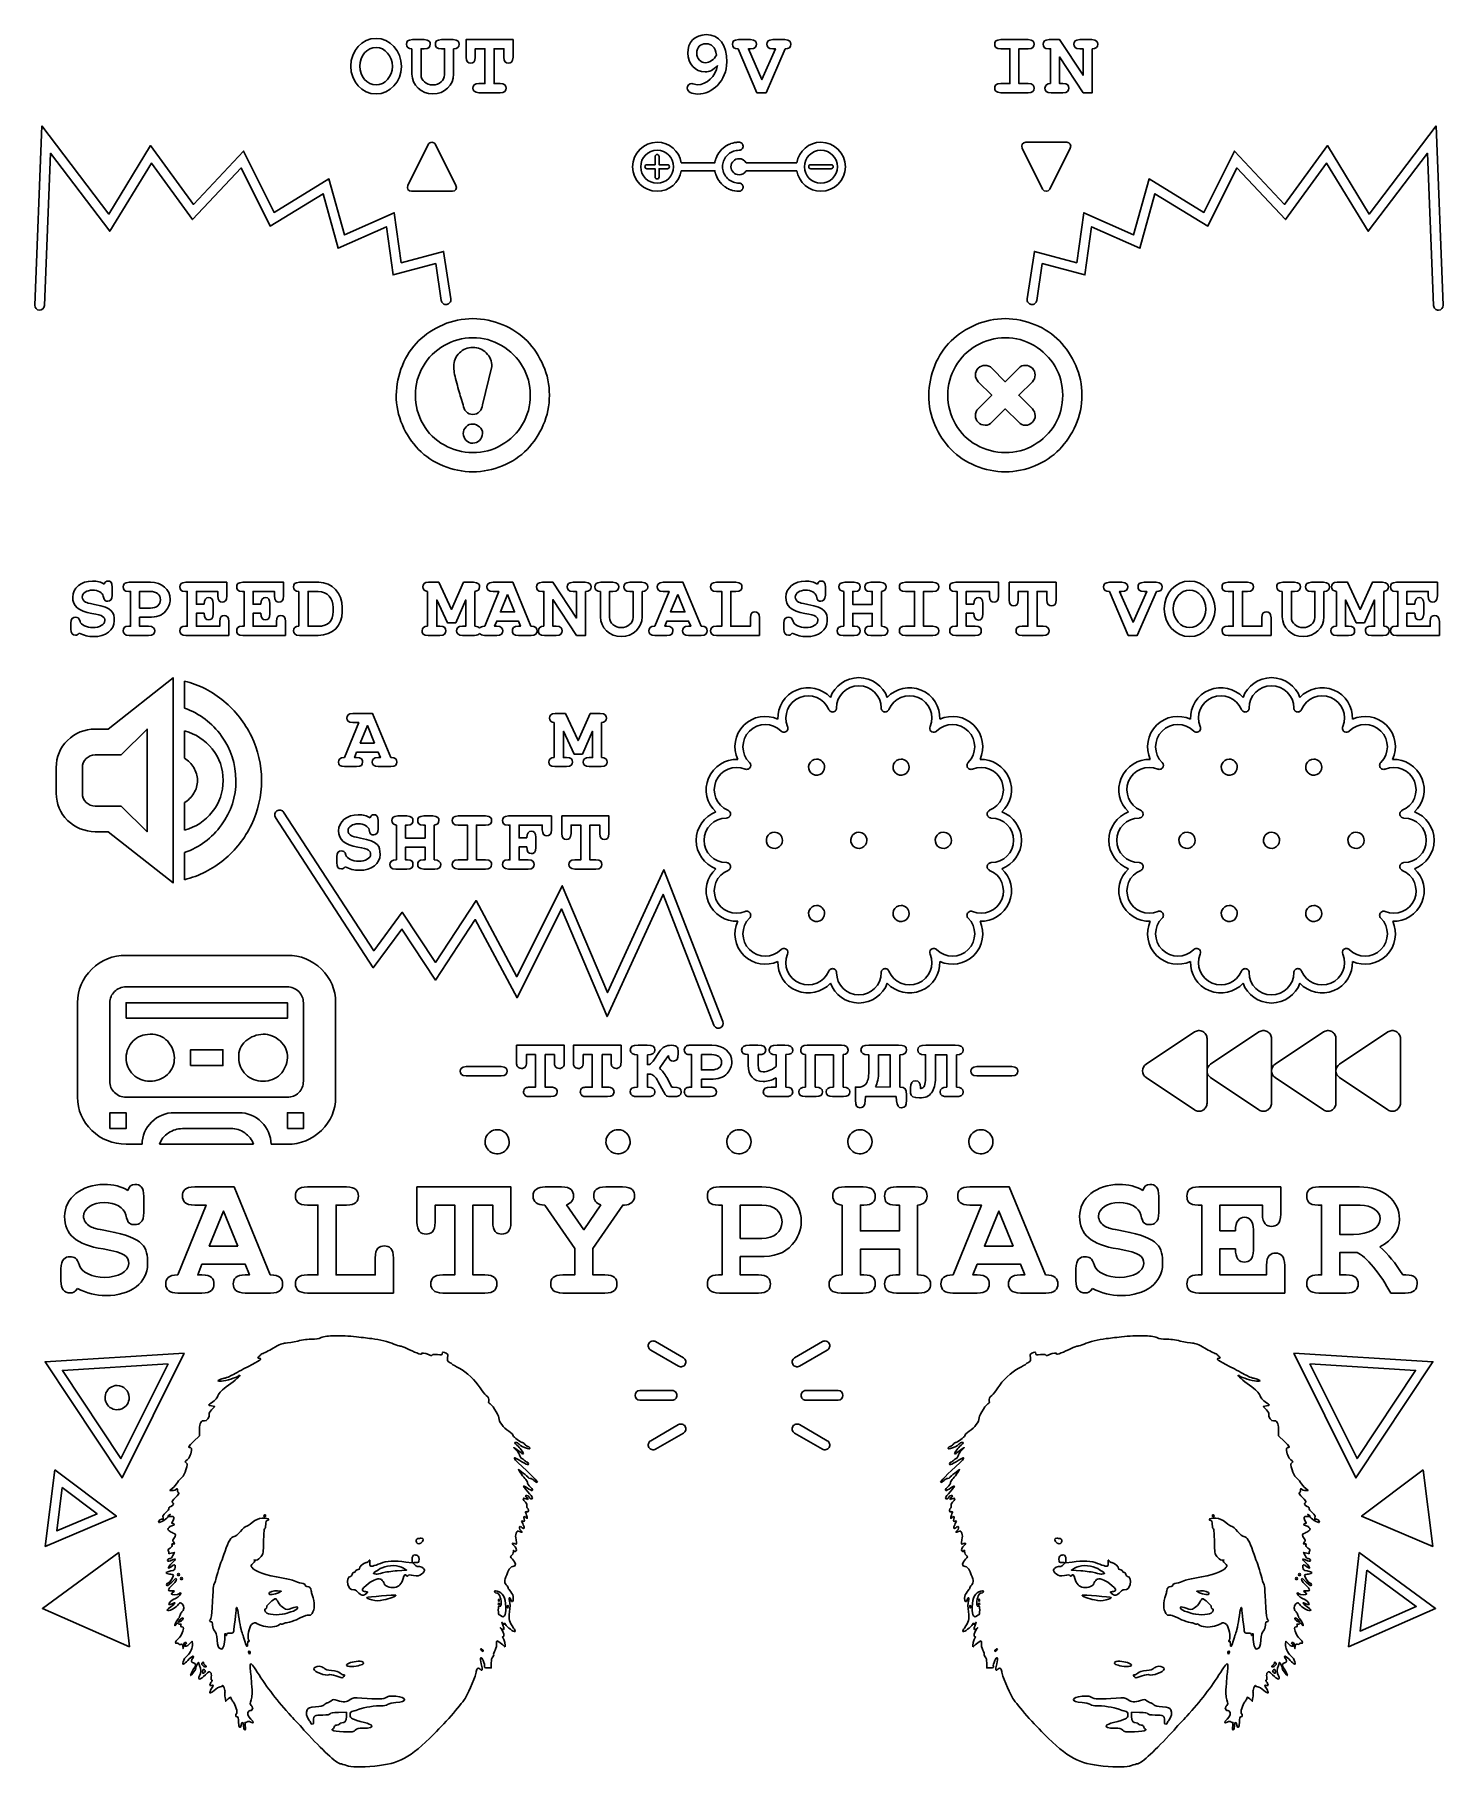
# Model space of a CAD drawing. Header units: millimetres. Extents: x 3 to 91, y 6 to 114.
import ezdxf

# ---------------------------------------------------------------- set-up
doc = ezdxf.new("R2010")
doc.units = ezdxf.units.MM
doc.layers.add('Layer_1', color=7, linetype='CONTINUOUS')

msp = doc.modelspace()

# ---------------------------------------------------------------- linework, layer by layer
at = {"layer": 'Layer_1', "color": 7}
for points in [[(27.48118, 113.355741), (26.747403, 113.355741)], [(29.276112, 113.355741), (28.542335, 113.355741)], [(32.986981, 112.266361), (32.986981, 113.355741), (30.07445, 113.355741), (30.07445, 112.266361)], [(47.715435, 113.355161), (46.964575, 113.355161), (46.964575, 113.355161)], [(49.84347, 113.355161), (49.098296, 113.355161)], [(64.934155, 113.355711), (63.229534, 113.355711)], [(68.142669, 112.791271), (68.340225, 112.791271), (68.340225, 111.143091), (66.883959, 113.355711), (66.234849, 113.355711)], [(68.876447, 113.355711), (68.142669, 113.355711)], [(26.719181, 112.791291), (26.719181, 111.222141)], [(27.283625, 111.171341), (27.283625, 112.791291), (27.48118, 112.791291)], [(28.542335, 112.791291), (28.73989, 112.791291), (28.73989, 111.171341)], [(29.304334, 111.222141), (29.304334, 112.791291)], [(30.638894, 112.266361), (30.638894, 112.791291), (31.242849, 112.791291), (31.242849, 110.629471), (30.875961, 110.629471)], [(32.179826, 110.629471), (31.807293, 110.629471), (31.807293, 112.791291), (32.422537, 112.791291), (32.422537, 112.266361)], [(46.947522, 112.790851), (48.115927, 110.064921), (48.675066, 110.064921), (49.860007, 112.790851)], [(49.098296, 112.790851), (49.26211, 112.790851), (48.420818, 110.877271), (47.580043, 112.790851), (47.715435, 112.790851)], [(63.229534, 112.791271), (63.799623, 112.791271), (63.799623, 110.629451), (63.229534, 110.629451)], [(64.934155, 110.629451), (64.364067, 110.629451), (64.364067, 112.791271), (64.934155, 112.791271)], [(66.212271, 112.791271), (66.319515, 112.791271), (66.319515, 110.629451)], [(67.081515, 110.629451), (66.883959, 110.629451), (66.883959, 112.288911), (68.345869, 110.065001), (68.904669, 110.065001), (68.904669, 112.791271)], [(30.875961, 110.065031), (32.179826, 110.065031)], [(63.229534, 110.065001), (64.934155, 110.065001)], [(66.353382, 110.065001), (67.081515, 110.065001)], [(3.761719, 108.001951), (3.326172, 96.888671)], [(29.126953, 97.273441), (28.683594, 100.218751), (26.050781, 99.519531), (25.623047, 102.623051), (22.529297, 101.248051), (21.572266, 104.722661), (18.164062, 102.644531), (16.275391, 106.443361), (13.169922, 103.134771), (10.511719, 106.787111), (7.921875, 102.537111), (3.761719, 108.001951)], [(90.238282, 108.001951), (86.078126, 102.537111), (83.488282, 106.787111), (80.832032, 103.136721), (77.72461, 106.443361), (75.835938, 102.644531), (72.427735, 104.722661), (71.470704, 101.248051), (68.376954, 102.623051), (67.94922, 99.519531), (65.316407, 100.218751), (64.873048, 97.273441)], [(90.673829, 96.888671), (90.238282, 108.001951)], [(27.728516, 106.855471), (26.458984, 104.314451)], [(29.447266, 104.314451), (28.175781, 106.855471)], [(45.831829, 106.441904), (45.764649, 106.354053)], [(45.920196, 106.540087), (45.845782, 106.457924)], [(46.017864, 106.630522), (45.936216, 106.556107)], [(47.013669, 104.452878), (46.913933, 104.457529), (46.826082, 104.468898), (46.739267, 104.488016), (46.653999, 104.51489), (46.571835, 104.548997), (46.493286, 104.58982), (46.417838, 104.637879), (46.347559, 104.692138), (46.28193, 104.752085), (46.221986, 104.817713), (46.167724, 104.888511), (46.119667, 104.963441), (46.078842, 105.041988), (46.044735, 105.12467), (46.017864, 105.20942), (45.998743, 105.296237), (45.986858, 105.384088), (45.983241, 105.47297), (45.986858, 105.561855), (45.998743, 105.650221), (46.017864, 105.737036), (46.044735, 105.821786), (46.078842, 105.904468), (46.119667, 105.983017), (46.167724, 106.057947), (46.221986, 106.128745), (46.28193, 106.194373), (46.347559, 106.254317), (46.417838, 106.308579), (46.493286, 106.35612), (46.571835, 106.397461), (46.653999, 106.431569), (46.739267, 106.458439), (46.826082, 106.47756), (46.913933, 106.488929), (47.013669, 106.49358)], [(46.12225, 106.711654), (46.034399, 106.644474)], [(46.233871, 106.784001), (46.140338, 106.724573)], [(46.35066, 106.846013), (46.252474, 106.794855)], [(46.473649, 106.897689), (46.37133, 106.855314)], [(46.598706, 106.938514), (46.493286, 106.904925)], [(46.728414, 106.967968), (46.62041, 106.944199)], [(46.859673, 106.986056), (46.749602, 106.971588)], [(46.991964, 106.992774), (46.881378, 106.988123)], [(64.558595, 106.630861), (65.830079, 104.091801)], [(67.322267, 106.992191), (64.783204, 106.992191)], [(66.277345, 104.091801), (67.546876, 106.630861)], [(3.925781, 96.865231), (4.294922, 106.312501), (7.976563, 101.474611), (10.556641, 105.705081), (13.111328, 102.195311), (16.123047, 105.404301), (17.919922, 101.792971), (21.205078, 103.794921), (22.134766, 100.416021), (25.138672, 101.751951), (25.550781, 98.763671), (28.189453, 99.466801), (28.533203, 97.183591)], [(41.797966, 106.108074), (41.797966, 105.598027), (41.287919, 105.598027)], [(41.287919, 105.348431), (41.797966, 105.348431), (41.797966, 104.838384)], [(42.558127, 105.598027), (42.04808, 105.598027), (42.04808, 106.108074)], [(42.04808, 104.838384), (42.04808, 105.348431), (42.558127, 105.348431)], [(45.5042, 105.726185), (45.503684, 105.723084), (43.421639, 105.723084)], [(45.532104, 105.855893), (45.508335, 105.747371)], [(45.57138, 105.983017), (45.537789, 105.877597)], [(45.620471, 106.104973), (45.578614, 106.002654)], [(45.681449, 106.22383), (45.630291, 106.125643)], [(45.75173, 106.335968), (45.692302, 106.242433)], [(50.583994, 105.723084), (47.434315, 105.723084)], [(51.448001, 105.598202), (52.718001, 105.598202)], [(52.718001, 105.3482), (51.448001, 105.3482)], [(65.466798, 97.183591), (65.810548, 99.466801), (68.451173, 98.763671), (68.863282, 101.751951), (71.865235, 100.416021), (72.794923, 103.794921), (76.080079, 101.792971), (77.878907, 105.404301), (80.890626, 102.195311), (83.44336, 105.705081), (86.023438, 101.474611), (89.705079, 106.308591), (90.07422, 96.865231)], [(43.421639, 105.223374), (45.503684, 105.223374), (45.5042, 105.220273)], [(45.508335, 105.199084), (45.532104, 105.090565)], [(45.537789, 105.068861), (45.57138, 104.963441)], [(45.578614, 104.943804), (45.620471, 104.841485)], [(45.630291, 104.820815), (45.681449, 104.722629)], [(45.692302, 104.704026), (45.75173, 104.61049)], [(45.764649, 104.592403), (45.831829, 104.504554)], [(45.845782, 104.488016), (45.920196, 104.406368)], [(45.936216, 104.390348), (46.017864, 104.315934)], [(46.034399, 104.301982), (46.12225, 104.234804)], [(47.434315, 105.223374), (50.583994, 105.223374)], [(26.683594, 103.953131), (29.222656, 103.953131)], [(46.140338, 104.221883), (46.233871, 104.162457)], [(46.252474, 104.151604), (46.35066, 104.100445)], [(46.37133, 104.091141), (46.473649, 104.048769)], [(46.493286, 104.041533), (46.598706, 104.007944)], [(46.62041, 104.002259), (46.728414, 103.978487)], [(46.749602, 103.97487), (46.859673, 103.9604)], [(46.881378, 103.958335), (46.991964, 103.953684)], [(31.0913, 90.704501), (31.6803, 93.079501)], [(64.348801, 92.975001), (63.512801, 92.139001), (62.676801, 92.975001)], [(61.831301, 92.139001), (62.676801, 91.303001), (61.831301, 90.457501)], [(65.194301, 90.457501), (64.348801, 91.303001), (65.194301, 92.139001)], [(29.7518, 91.151001), (29.9038, 90.704501)], [(62.676801, 89.621501), (63.512801, 90.457501), (64.348801, 89.621501)], [(10.497678, 79.697711), (9.182524, 79.697711)], [(15.235836, 78.851081), (15.235836, 79.697751), (12.701482, 79.697751)], [(18.754794, 78.851081), (18.754794, 79.697751), (16.220441, 79.697751)], [(20.941665, 79.697751), (19.745043, 79.697751)], [(30.543355, 79.697781), (29.922721, 79.697781), (29.160494, 78.021391), (28.38173, 79.703461), (27.743526, 79.703461), (27.743526, 79.703461)], [(34.090426, 76.971331), (32.967497, 79.697781), (31.747933, 79.697781)], [(36.72334, 79.133471), (36.920744, 79.133471), (36.920744, 77.484991), (35.464502, 79.697781), (34.815446, 79.697781), (34.815446, 79.697781)], [(37.457145, 79.697781), (36.72334, 79.697781)], [(39.169702, 79.697781), (38.435897, 79.697781), (38.435897, 79.697781)], [(40.964941, 79.697781), (40.231136, 79.697781)], [(44.647404, 76.971331), (43.524475, 79.697781), (42.304911, 79.697781), (42.304911, 79.697781)], [(46.811613, 79.697781), (45.603935, 79.697781), (45.603935, 79.697781)], [(54.141399, 79.697781), (53.571408, 79.697781), (53.571408, 79.697781)], [(55.750086, 79.697781), (55.180095, 79.697781)], [(59.020688, 79.697781), (57.315882, 79.697781), (57.315882, 79.697781)], [(63.098475, 78.845631), (63.098475, 79.697781), (60.439723, 79.697781), (60.439723, 79.697781)], [(63.750115, 79.697781), (63.750115, 78.608441)], [(66.662599, 78.608441), (66.662599, 79.697781), (63.750115, 79.697781), (63.750115, 79.697781)], [(70.737133, 79.697711), (69.986423, 79.697711)], [(72.865087, 79.697711), (72.120021, 79.697711)], [(78.537049, 79.697721), (77.329139, 79.697721)], [(81.452053, 79.697721), (80.718276, 79.697721)], [(83.246985, 79.697721), (82.513208, 79.697721)], [(86.901409, 79.697721), (86.280521, 79.697721), (85.518522, 78.021321), (84.739589, 79.703361), (84.101767, 79.703361)], [(90.307479, 78.851051), (90.307479, 79.697721), (87.773125, 79.697721)], [(8.13583, 78.907481), (8.13583, 79.404201)], [(9.159946, 79.133261), (9.26719, 79.133261), (9.26719, 76.971441), (9.159946, 76.971441)], [(10.497678, 78.100371), (9.831635, 78.100371), (9.831635, 79.133301), (10.497678, 79.133301)], [(12.678904, 79.133301), (12.786149, 79.133301), (12.786149, 76.971481), (12.678904, 76.971481)], [(13.83037, 78.337441), (13.350593, 78.337441), (13.350593, 79.133301), (14.671392, 79.133301), (14.671392, 78.851081)], [(16.197863, 79.133301), (16.305107, 79.133301), (16.305107, 76.971481), (16.197863, 76.971481)], [(17.349329, 78.337441), (16.869551, 78.337441), (16.869551, 79.133301), (18.19035, 79.133301), (18.19035, 78.851081)], [(19.711177, 79.133301), (19.711177, 76.971481)], [(20.902153, 76.971441), (20.275621, 76.971441), (20.275621, 79.133261), (20.896509, 79.133261)], [(27.687199, 79.133471), (27.687199, 76.971331)], [(28.449426, 76.971331), (28.252022, 76.971331), (28.252022, 78.602751), (28.917615, 77.185791), (29.431278, 77.185791), (30.058114, 78.602751), (30.058114, 76.971331), (29.860193, 76.971331)], [(30.62242, 76.971331), (30.62242, 79.133471)], [(31.747933, 79.133471), (32.103984, 79.133471), (31.229102, 76.971331)], [(34.793225, 79.133471), (34.900195, 79.133471), (34.900195, 76.971331)], [(35.662423, 76.971331), (35.464502, 76.971331), (35.464502, 78.630661), (36.926428, 76.407021), (37.485567, 76.407021), (37.485567, 79.133471)], [(38.407992, 79.133471), (38.407992, 77.564061)], [(38.972298, 77.513421), (38.972298, 79.133471), (39.169702, 79.133471)], [(40.231136, 79.133471), (40.42854, 79.133471), (40.42854, 77.513421)], [(40.992847, 77.564061), (40.992847, 79.133471)], [(42.304911, 79.133471), (42.660445, 79.133471), (41.785563, 76.971331)], [(45.603935, 79.133471), (45.925362, 79.133471), (45.925362, 76.971331), (45.603935, 76.971331)], [(47.703549, 77.490681), (47.703549, 76.971331), (46.490186, 76.971331), (46.490186, 79.133471), (46.811613, 79.133471)], [(52.355462, 78.907651), (52.355462, 79.404261)], [(53.492343, 79.133471), (53.492343, 76.971331)], [(55.157358, 79.133471), (55.264845, 79.133471), (55.264845, 78.331971), (54.05665, 78.331971), (54.05665, 79.133471), (54.164137, 79.133471)], [(55.829151, 76.971331), (55.829151, 79.133471)], [(57.315882, 79.133471), (57.88639, 79.133471), (57.88639, 76.971331), (57.315882, 76.971331)], [(59.020688, 76.971331), (58.450697, 76.971331), (58.450697, 79.133471), (59.020688, 79.133471)], [(60.417502, 79.133471), (60.524472, 79.133471), (60.524472, 76.971331), (60.417502, 76.971331)], [(61.568853, 78.337651), (61.089295, 78.337651), (61.089295, 79.133471), (62.534168, 79.133471), (62.534168, 78.845631)], [(64.314422, 78.608441), (64.314422, 79.133471), (64.918519, 79.133471), (64.918519, 76.971331), (64.551616, 76.971331)], [(65.855413, 76.971331), (65.482826, 76.971331), (65.482826, 79.133471), (66.098292, 79.133471), (66.098292, 78.608441)], [(69.969489, 79.133261), (71.137888, 76.407001), (71.696688, 76.407001), (72.88202, 79.133261)], [(72.120021, 79.133261), (72.28371, 79.133261), (71.442688, 77.219801), (70.601667, 79.133261), (70.737133, 79.133261)], [(77.329139, 79.133271), (77.650872, 79.133271), (77.650872, 76.971451), (77.329139, 76.971451)], [(79.428871, 77.490741), (79.428871, 76.971451), (78.215316, 76.971451), (78.215316, 79.133271), (78.537049, 79.133271)], [(80.690053, 79.133271), (80.690053, 77.564121)], [(81.254497, 77.513321), (81.254497, 79.133271), (81.452053, 79.133271)], [(82.513208, 79.133271), (82.710763, 79.133271), (82.710763, 77.513321)], [(83.275207, 77.564121), (83.275207, 79.133271)], [(84.045323, 79.133271), (84.045323, 76.971451)], [(84.807322, 76.971451), (84.609767, 76.971451), (84.609767, 78.602691), (85.275811, 77.185941), (85.789455, 77.185941), (86.415988, 78.602691), (86.415988, 76.971451), (86.218432, 76.971451)], [(86.980432, 76.971451), (86.980432, 79.133271)], [(87.750547, 79.133271), (87.857792, 79.133271), (87.857792, 76.971451), (87.750547, 76.971451)], [(88.902013, 78.337411), (88.422236, 78.337411), (88.422236, 79.133271), (89.743035, 79.133271), (89.743035, 78.851051)], [(10.390434, 76.971441), (9.831635, 76.971441), (9.831635, 77.535891), (10.38479, 77.535891)], [(14.795569, 77.264991), (14.795569, 76.971481), (13.350593, 76.971481), (13.350593, 77.778641), (13.83037, 77.778641)], [(14.38917, 77.739131), (14.38917, 78.376951)], [(18.314528, 77.264991), (18.314528, 76.971481), (16.869551, 76.971481), (16.869551, 77.778641), (17.349329, 77.778641)], [(17.908128, 77.739131), (17.908128, 78.376951)], [(21.833486, 78.139841), (21.833486, 77.880201)], [(22.39793, 77.863301), (22.39793, 78.128591)], [(45.603935, 76.407021), (48.267856, 76.407021), (48.267856, 77.490681)], [(54.164137, 76.971331), (54.05665, 76.971331), (54.05665, 77.767151), (55.264845, 77.767151), (55.264845, 76.971331), (55.157358, 76.971331)], [(61.653602, 76.971331), (61.089295, 76.971331), (61.089295, 77.778521), (61.568853, 77.778521)], [(62.127475, 77.739241), (62.127475, 78.376931)], [(79.993315, 76.407011), (79.993315, 77.490741)], [(89.867212, 77.264961), (89.867212, 76.971451), (88.422236, 76.971451), (88.422236, 77.778611), (88.902013, 77.778611)], [(89.460813, 77.739101), (89.460813, 78.376921)], [(5.56761, 77.157711), (5.56761, 76.785181)], [(9.182524, 76.407001), (10.390434, 76.407001)], [(12.701482, 76.407041), (15.360013, 76.407041)], [(15.360013, 76.407041), (15.360013, 77.264991)], [(16.220441, 76.407041), (18.878972, 76.407041)], [(18.878972, 76.407041), (18.878972, 77.264991)], [(19.745043, 76.407041), (20.896509, 76.407041)], [(27.721305, 76.407021), (28.449426, 76.407021)], [(29.860193, 76.407021), (30.593998, 76.407021)], [(31.223417, 76.407021), (31.973759, 76.407021)], [(31.973759, 76.971331), (31.844051, 76.971331), (31.973759, 77.298961), (33.317346, 77.298961), (33.447054, 76.971331), (33.317346, 76.971331)], [(33.317346, 76.407021), (34.101794, 76.407021)], [(34.934302, 76.407021), (35.662423, 76.407021)], [(41.779879, 76.407021), (42.530737, 76.407021)], [(42.530737, 76.971331), (42.401029, 76.971331), (42.530737, 77.298961), (43.874325, 77.298961), (44.004032, 76.971331), (43.874325, 76.971331)], [(43.874325, 76.407021), (44.658773, 76.407021)], [(49.787143, 77.157881), (49.787143, 76.785291)], [(53.458237, 76.407021), (54.141399, 76.407021)], [(55.180095, 76.407021), (55.862741, 76.407021)], [(57.315882, 76.407021), (59.020688, 76.407021)], [(60.439723, 76.407021), (61.653602, 76.407021)], [(64.551616, 76.407021), (65.855413, 76.407021)], [(77.329139, 76.407011), (79.993315, 76.407011)], [(84.079189, 76.407011), (84.807322, 76.407011)], [(86.218432, 76.407011), (86.952209, 76.407011)], [(87.773125, 76.407011), (90.431656, 76.407011)], [(90.431656, 76.407011), (90.431656, 77.264961)], [(7.080756, 64.232425), (7.882416, 64.232425), (11.903443, 61.051233), (11.903443, 73.776001), (7.882416, 70.594809), (7.080756, 70.594809)], [(12.61603, 73.572404), (12.61603, 71.892735)], [(23.059533, 70.993696), (23.415159, 70.993696), (22.540206, 68.831875)], [(25.402149, 68.831875), (24.278822, 71.558145), (23.059533, 71.558145)], [(35.54431, 70.993711), (35.54431, 68.831881)], [(38.400397, 71.558151), (37.779508, 71.558151), (37.017509, 69.881751), (36.238576, 71.563791), (35.600754, 71.563791)], [(38.479419, 68.831881), (38.479419, 70.993711)], [(52.794194, 71.653781), (52.799361, 71.652751)], [(52.886694, 71.670321), (52.894446, 71.671871)], [(52.949223, 71.703391), (52.950773, 71.704421)], [(52.996765, 71.750411), (52.997799, 71.751971)], [(53.047925, 71.897181), (53.048958, 71.902861)], [(56.058594, 71.653781), (56.064795, 71.652751)], [(78.387512, 71.653261), (78.390096, 71.652751)], [(78.477429, 71.670321), (78.485181, 71.671871)], [(78.539958, 71.703391), (78.541508, 71.704421)], [(78.5875, 71.750411), (78.588534, 71.751971)], [(81.652429, 71.653261), (81.65553, 71.652751)], [(7.080756, 69.004213), (8.684077, 69.004213), (10.287398, 70.594809), (10.287398, 64.232425), (8.684077, 65.823021), (7.080756, 65.823021)], [(12.61603, 70.480286), (12.61603, 68.787892)], [(36.306309, 68.831881), (36.108754, 68.831881), (36.108754, 70.463131), (36.774798, 69.046371), (37.288442, 69.046371), (37.914975, 70.463131), (37.914975, 68.831881), (37.717419, 68.831881)], [(50.031054, 70.684851), (50.031054, 70.686401)], [(50.031054, 70.619731), (50.031054, 70.621281)], [(50.033121, 70.652291), (50.033121, 70.653841)], [(58.850155, 70.748411), (58.849638, 70.747891)], [(59.257365, 70.475561), (59.257882, 70.476071)], [(75.62179, 70.684851), (75.62179, 70.686401)], [(75.62179, 70.619731), (75.62179, 70.621281)], [(75.624373, 70.652291), (75.624373, 70.653841)], [(84.421769, 70.652811), (84.421769, 70.652291)], [(84.44089, 70.748411), (84.440373, 70.747891)], [(84.8481, 70.475561), (84.848617, 70.476071)], [(23.285327, 68.831875), (23.155495, 68.831875), (23.285327, 69.159253), (24.628804, 69.159253), (24.758635, 68.831875), (24.628804, 68.831875)], [(4.66305, 68.202552), (4.66305, 66.611956)], [(6.279096, 66.611956), (6.279096, 68.202552)], [(22.53456, 68.267436), (23.285327, 68.267436)], [(24.628804, 68.267436), (25.413438, 68.267436)], [(35.578176, 68.267441), (36.306309, 68.267441)], [(37.717419, 68.267441), (38.451197, 68.267441)], [(61.211251, 68.168201), (61.211768, 68.168201), (61.211768, 68.167691)], [(61.292383, 68.113941), (61.2929, 68.113431)], [(86.801986, 68.168201), (86.802503, 68.168201), (86.802503, 68.167691)], [(86.883118, 68.113941), (86.883635, 68.113431)], [(12.61603, 66.039342), (12.61603, 64.334223)], [(18.259867, 65.107451), (24.318412, 55.794841), (26.093498, 58.193151), (28.187427, 55.031071), (30.642574, 58.785361), (33.240348, 53.935531), (35.994185, 59.445271), (38.823987, 52.767641), (42.296643, 60.336171), (45.441154, 52.238471)], [(45.999776, 52.455001), (42.341602, 61.875091), (38.845691, 54.253851), (36.039144, 60.876701), (33.220711, 55.238291), (30.695284, 59.961001), (28.183809, 56.122991), (26.120886, 59.238051), (24.349418, 56.845941), (18.761646, 65.433531)], [(24.623252, 64.415481), (24.623252, 64.912191)], [(25.760256, 64.641261), (25.760256, 62.479441)], [(26.409367, 65.205701), (25.839279, 65.205701)], [(27.425366, 64.641261), (27.532611, 64.641261), (27.532611, 63.839751), (26.3247, 63.839751), (26.3247, 64.641261), (26.431945, 64.641261)], [(28.018032, 65.205701), (27.447944, 65.205701)], [(28.097055, 62.479441), (28.097055, 64.641261)], [(31.288635, 65.205701), (29.584014, 65.205701)], [(29.584014, 64.641261), (30.154103, 64.641261), (30.154103, 62.479441), (29.584014, 62.479441)], [(31.288635, 62.479441), (30.718547, 62.479441), (30.718547, 64.641261), (31.288635, 64.641261)], [(32.685284, 64.641261), (32.792529, 64.641261), (32.792529, 62.479441), (32.685284, 62.479441)], [(35.366394, 64.353391), (35.366394, 65.205701), (32.707862, 65.205701)], [(33.83675, 63.845391), (33.356973, 63.845391), (33.356973, 64.641261), (34.80195, 64.641261), (34.80195, 64.353391)], [(38.930507, 64.116321), (38.930507, 65.205701), (36.017976, 65.205701), (36.017976, 64.116321)], [(36.58242, 64.116321), (36.58242, 64.641261), (37.186375, 64.641261), (37.186375, 62.479441), (36.819487, 62.479441)], [(38.123352, 62.479441), (37.750819, 62.479441), (37.750819, 64.641261), (38.366063, 64.641261), (38.366063, 64.116321)], [(46.474682, 65.323931), (46.475199, 65.328581)], [(72.051982, 65.247451), (72.054049, 65.254171)], [(72.065417, 65.323931), (72.065934, 65.328581)], [(34.39555, 63.247081), (34.39555, 63.884901)], [(12.61603, 62.934498), (12.61603, 61.254829)], [(22.055032, 62.665701), (22.055032, 62.293171)], [(26.431945, 62.479441), (26.3247, 62.479441), (26.3247, 63.275301), (27.532611, 63.275301), (27.532611, 62.479441), (27.425366, 62.479441)], [(33.921417, 62.479441), (33.356973, 62.479441), (33.356973, 63.286591), (33.83675, 63.286591)], [(25.72639, 61.914991), (26.409367, 61.914991)], [(27.447944, 61.914991), (28.130921, 61.914991)], [(29.584014, 61.914991), (31.288635, 61.914991)], [(32.707862, 61.914991), (33.921417, 61.914991)], [(36.819487, 61.914991), (38.123352, 61.914991)], [(46.461246, 61.982541), (46.463313, 61.988741)], [(46.475199, 62.062631), (46.475199, 62.063151), (46.475199, 62.064181)], [(62.389473, 62.065221), (62.388957, 62.063151), (62.388957, 62.062631)], [(72.017875, 61.915871), (72.018909, 61.918461)], [(72.051982, 61.982541), (72.054049, 61.988741)], [(72.065934, 62.062631), (72.065934, 62.063151), (72.065934, 62.064181)], [(87.980209, 62.065221), (87.979692, 62.063151), (87.979692, 62.062631)], [(47.571256, 59.277791), (47.570739, 59.277791)], [(47.652388, 59.224051), (47.651871, 59.224051)], [(61.485136, 59.277271), (61.484619, 59.277271), (61.484102, 59.277791)], [(73.161991, 59.277791), (73.161475, 59.277791)], [(73.243123, 59.224051), (73.242607, 59.224051)], [(87.075871, 59.277271), (87.075354, 59.277271), (87.074837, 59.277791)], [(61.211768, 58.870061), (61.212284, 58.869551)], [(59.081148, 56.989041), (59.080632, 56.989041)], [(59.177266, 56.969921), (59.17675, 56.969921), (59.176233, 56.970441)], [(84.671883, 56.989041), (84.671367, 56.989041)], [(84.768001, 56.969921), (84.767485, 56.969921), (84.766968, 56.970441)], [(18.99075, 56.560769), (8.99075, 56.560769)], [(52.895479, 55.719351), (52.893929, 55.719871)], [(52.924418, 55.704881), (52.920284, 55.706951)], [(52.964726, 55.675941), (52.960075, 55.679561)], [(52.997799, 55.640291), (52.992631, 55.646491)], [(53.032939, 55.577241), (53.031905, 55.579311)], [(56.162463, 55.718321), (56.158329, 55.720391)], [(56.295789, 55.584991), (56.292688, 55.589131)], [(78.486214, 55.719351), (78.484664, 55.719871)], [(78.51567, 55.704881), (78.512053, 55.706951)], [(78.542542, 55.686801), (78.539441, 55.688861)], [(78.588534, 55.640291), (78.583366, 55.646491)], [(78.632975, 55.548301), (78.632459, 55.549341)], [(78.64021, 55.488361), (78.64021, 55.488881), (78.639693, 55.495081)], [(81.753198, 55.718321), (81.749064, 55.720391)], [(81.886524, 55.584991), (81.88549, 55.587061)], [(8.99075, 54.608537), (18.99075, 54.608537)], [(5.98275, 53.624612), (5.98275, 47.767916)], [(7.98275, 48.751841), (7.98275, 53.624612)], [(19.98275, 53.624612), (19.98275, 48.751841)], [(21.98275, 47.767916), (21.98275, 53.624612)], [(75.248853, 51.812564), (72.249921, 49.813276)], [(79.247429, 51.812564), (76.248497, 49.813276)], [(83.245853, 51.812564), (80.246921, 49.813276)], [(87.244429, 51.812564), (84.245497, 49.813276)], [(36.165282, 49.928981), (36.165282, 50.984491), (33.207595, 50.984491), (33.207595, 49.928981)], [(39.684249, 49.928981), (39.684249, 50.984491), (36.726562, 50.984491), (36.726562, 49.928981)], [(41.295378, 50.984491), (40.742222, 50.984491)], [(42.068666, 50.589381), (41.667911, 50.008001)], [(43.225781, 50.465181), (43.225776, 50.516001)], [(45.311046, 50.984491), (43.995892, 50.984491)], [(48.158319, 50.984491), (47.655964, 50.984491)], [(49.84036, 50.984491), (49.366227, 50.984491)], [(53.364968, 50.984491), (51.220081, 50.984491)], [(56.895212, 50.984491), (55.060769, 50.984491)], [(60.414169, 50.984491), (58.58537, 50.984491)], [(76.024577, 47.398137), (76.024577, 51.396713)], [(80.023153, 47.398137), (80.023153, 51.396713)], [(84.021577, 47.398137), (84.021577, 51.396713)], [(88.020153, 47.398137), (88.020153, 51.396713)], [(32.251212, 49.658051), (30.083747, 49.658051)], [(33.817195, 49.928981), (33.817195, 50.403111), (34.375995, 50.403111), (34.375995, 48.382401), (34.031684, 48.382401)], [(34.985594, 50.403111), (35.555682, 50.403111), (35.555682, 49.928981)], [(35.33555, 48.382411), (34.985595, 48.382411), (34.985594, 50.403111)], [(37.336171, 49.928981), (37.336171, 50.403111), (37.89497, 50.403111), (37.89497, 48.382401), (37.550659, 48.382401)], [(38.504552, 50.403111), (39.07464, 50.403111), (39.07464, 49.928981)], [(38.854525, 48.382411), (38.50457, 48.382411), (38.504552, 50.403111)], [(40.714, 50.397471), (40.714, 48.388051)], [(41.368755, 49.787871), (41.3236, 49.787871), (41.3236, 50.397471)], [(42.068668, 49.550751), (42.091248, 49.590251)], [(42.424275, 50.070041), (42.559741, 50.273241)], [(43.995892, 50.403071), (44.057982, 50.403071), (44.057982, 48.382361), (43.995892, 48.382361)], [(44.66758, 50.403111), (45.311046, 50.403111)], [(45.311046, 49.460491), (44.66758, 49.460491), (44.66758, 50.403111)], [(47.576942, 50.403111), (47.576942, 49.748361)], [(48.186541, 49.770941), (48.186541, 50.403111)], [(49.281561, 50.397471), (49.304141, 50.397471), (49.304141, 49.658051)], [(49.913738, 48.388051), (49.913738, 50.403111)], [(51.118481, 50.403111), (51.118481, 48.382401)], [(51.784525, 48.388051), (51.728075, 48.388051), (51.728075, 50.397471), (52.856964, 50.397471)], [(52.856964, 50.397471), (52.856964, 48.388051), (52.800524, 48.388051)], [(53.466568, 48.382401), (53.466568, 50.403111)], [(54.993035, 50.397471), (55.026905, 50.397471), (55.038195, 50.397471), (55.049485, 50.397471), (55.049485, 49.364541)], [(55.659077, 50.397471), (56.370277, 50.397471), (56.370277, 48.388051), (55.461522, 48.399351)], [(55.659077, 49.364551), (55.659077, 50.397471)], [(56.979878, 48.388051), (56.979878, 50.397471)], [(58.500704, 50.397471), (58.528924, 50.397471), (58.568434, 50.397471), (58.568434, 48.952491)], [(59.18372, 48.952451), (59.18372, 50.397431), (59.883631, 50.397431), (59.883631, 48.382361)], [(60.49323, 48.382361), (60.493191, 50.397471)], [(63.921837, 49.658051), (61.754372, 49.658051)], [(30.083747, 49.093601), (32.251212, 49.093601)], [(41.380044, 48.388051), (41.351824, 48.388051), (41.323604, 48.388051), (41.323604, 49.200851), (41.453426, 49.200851)], [(41.995292, 48.726711), (42.32267, 48.117111)], [(42.920982, 48.388001), (42.836312, 48.388001), (42.520223, 48.980661)], [(44.66758, 48.879111), (45.198158, 48.879111)], [(45.203802, 48.382371), (44.66758, 48.382371), (44.66758, 48.879111)], [(49.304139, 48.388051), (48.999339, 48.388051)], [(49.304141, 48.975071), (49.304139, 48.388051)], [(54.377797, 48.382401), (54.332637, 48.382401), (54.270547, 48.388401), (54.259257, 48.388401), (54.253657, 48.388401), (54.219787, 48.388401), (54.219787, 47.575601)], [(58.280567, 48.309031), (58.274967, 48.309031), (58.252387, 48.309031), (58.252387, 48.365431)], [(61.754372, 49.093601), (63.921837, 49.093601)], [(72.249921, 48.981573), (75.248853, 46.982285)], [(76.248497, 48.981573), (79.247429, 46.982285)], [(80.246921, 48.981573), (83.245853, 46.982285)], [(84.245497, 48.981573), (87.244429, 46.982285)], [(18.99075, 47.767916), (8.99075, 47.767916)], [(34.031684, 47.801081), (35.33555, 47.801081)], [(37.550659, 47.801081), (38.854525, 47.801081)], [(40.742222, 47.801031), (41.295378, 47.801031)], [(42.858892, 47.800981), (42.920982, 47.800981)], [(43.995892, 47.801041), (45.203802, 47.801041)], [(48.999339, 47.801031), (49.84036, 47.801031)], [(51.107192, 47.801031), (51.784525, 47.801031)], [(52.800524, 47.801031), (53.477857, 47.801031)], [(54.823742, 47.558661), (54.835032, 47.801381), (56.754099, 47.801031)], [(56.754099, 47.801031), (56.776679, 47.547031)], [(57.386278, 47.575251), (57.386278, 47.913911)], [(57.642788, 48.337211), (57.642788, 48.015471)], [(59.968297, 47.800991), (60.414208, 47.800991)], [(11.98275, 46.799608), (15.98275, 46.799608)], [(15.48675, 45.815684), (12.47875, 45.815684)], [(8.99075, 44.847376), (9.98275, 44.847376)], [(11.07075, 44.847376), (16.89475, 44.847376)], [(17.98275, 44.847376), (18.99075, 44.847376)], [(17.929562, 36.74623), (15.683071, 42.19877), (13.244668, 42.19877)], [(22.655028, 42.19877), (20.239204, 42.19877)], [(32.855611, 40.02001), (32.855611, 42.19877), (27.030538, 42.19877), (27.030538, 40.02001)], [(35.989343, 42.19877), (34.984631, 42.19877)], [(39.782413, 42.19877), (38.743835, 42.19877)], [(48.4142, 42.19877), (45.783885, 42.19877)], [(54.697535, 42.19874), (53.557356, 42.19874)], [(57.914871, 42.19874), (56.774692, 42.19874)], [(66.004431, 36.7462), (63.757939, 42.19874), (61.319537, 42.19874)], [(80.59181, 40.5054), (80.59181, 42.19874), (75.523094, 42.19874)], [(85.475326, 42.19874), (82.957901, 42.19874)], [(10.088359, 40.61832), (10.088359, 41.61175)], [(13.244668, 41.06988), (13.955869, 41.06988), (12.206089, 36.74623)], [(20.239204, 41.06988), (20.882671, 41.06988), (20.882671, 36.74623), (20.239204, 36.74623)], [(24.438675, 37.78481), (24.438675, 36.74623), (22.011561, 36.74623), (22.011561, 41.06988), (22.655028, 41.06988)], [(28.159428, 40.02001), (28.159428, 41.06988), (29.367341, 41.06988), (29.367341, 36.74623), (28.633562, 36.74623)], [(31.241298, 36.74623), (30.496231, 36.74623), (30.496231, 41.06988), (31.726721, 41.06988), (31.726721, 40.02001)], [(34.950764, 41.06988), (36.813433, 38.38312), (36.813433, 36.74623), (36.079654, 36.74623)], [(38.439034, 41.08117), (37.377878, 39.54588), (36.305432, 41.08117)], [(38.676101, 36.74623), (37.942323, 36.74623), (37.942323, 38.38312), (39.793702, 41.06988), (39.906591, 41.06988)], [(45.738729, 41.06988), (45.953218, 41.06988), (45.953218, 36.74623), (45.738729, 36.74623)], [(48.4142, 39.00398), (47.082109, 39.00398), (47.082109, 41.06985), (48.4142, 41.06985)], [(53.399311, 41.06985), (53.399311, 36.7462)], [(56.729537, 41.06985), (56.944026, 41.06985), (56.944026, 39.46683), (54.528201, 39.46683), (54.528201, 41.06985), (54.74269, 41.06985)], [(58.072916, 36.7462), (58.072916, 41.06985)], [(61.319537, 41.06985), (62.030738, 41.06985), (60.280958, 36.7462)], [(73.032833, 40.61829), (73.032833, 41.61172)], [(75.477938, 41.06985), (75.692428, 41.06985), (75.692428, 36.7462), (75.477938, 36.7462)], [(77.780874, 39.47811), (76.821318, 39.47811), (76.821318, 41.06985), (79.46292, 41.06985), (79.46292, 40.5054)], [(82.912745, 41.06985), (83.127234, 41.06985), (83.127234, 36.7462), (82.912745, 36.7462)], [(85.114081, 39.25234), (84.256124, 39.25234), (84.256124, 41.06985), (85.520481, 41.06985)], [(78.898475, 38.28149), (78.898475, 39.55714)], [(25.567565, 35.61734), (25.567565, 37.78481)], [(48.199711, 36.74623), (47.082109, 36.74623), (47.082109, 37.87512), (48.188422, 37.87512)], [(54.74269, 36.7462), (54.528201, 36.7462), (54.528201, 38.33794), (56.944026, 38.33794), (56.944026, 36.7462), (56.729537, 36.7462)], [(79.711276, 37.33322), (79.711276, 36.7462), (76.821318, 36.7462), (76.821318, 38.36051), (77.780874, 38.36051)], [(84.651236, 36.7462), (84.256124, 36.7462), (84.256124, 38.12345), (85.339859, 38.12345)], [(4.951909, 37.11876), (4.951909, 36.3737)], [(13.696224, 36.74623), (13.43658, 36.74623), (13.696224, 37.40099), (16.382983, 37.40099), (16.642627, 36.74623), (16.382983, 36.74623)], [(61.771093, 36.7462), (61.511448, 36.7462), (61.771093, 37.40096), (64.457851, 37.40096), (64.717496, 36.7462), (64.457851, 36.7462)], [(67.896384, 37.11873), (67.896384, 36.37367)], [(80.840166, 35.61731), (80.840166, 37.33322)], [(88.353995, 36.7462), (88.162084, 36.7462)], [(12.194801, 35.61734), (13.696224, 35.61734)], [(16.382983, 35.61734), (17.95214, 35.61734)], [(20.239204, 35.61734), (25.567565, 35.61734)], [(28.633562, 35.61734), (31.241298, 35.61734)], [(36.079654, 35.61734), (38.676101, 35.61734)], [(45.783885, 35.61734), (48.199711, 35.61734)], [(53.331578, 35.61731), (54.697535, 35.61731)], [(56.774692, 35.61731), (58.140649, 35.61731)], [(60.269669, 35.61731), (61.771093, 35.61731)], [(64.457851, 35.61731), (66.027008, 35.61731)], [(75.523094, 35.61731), (80.840166, 35.61731)], [(82.957901, 35.61731), (84.651236, 35.61731)], [(87.417017, 35.61731), (88.30884, 35.61731)], [(41.824219, 32.603985), (43.556641, 31.603985)], [(50.44336, 31.603985), (52.175782, 32.603985)], [(43.25586, 31.084454), (41.523438, 32.084454)], [(52.476563, 32.084453), (50.744141, 31.084453)], [(40.84961, 29.570782), (42.84961, 29.570782)], [(51.150391, 29.570782), (53.150391, 29.570782)], [(14.279749, 28.62338), (14.485421, 28.57893), (14.293184, 28.3805)], [(42.84961, 28.969219), (40.84961, 28.969219)], [(53.150391, 28.969219), (51.150391, 28.969219)], [(79.706764, 28.3805), (79.514527, 28.57893), (79.7202, 28.62338)], [(13.545426, 27.15008), (13.545426, 26.76974), (13.170256, 26.40852)], [(41.523438, 26.455547), (43.25586, 27.455547)], [(43.556641, 26.936016), (41.824219, 25.936016)], [(52.175782, 25.936016), (50.44336, 26.936016)], [(50.744141, 27.455547), (52.476563, 26.455547)], [(80.829693, 26.40852), (80.455038, 26.76974), (80.455038, 27.15008)], [(33.443953, 24.46911), (33.324064, 24.67168), (33.615519, 24.45102)], [(60.384429, 24.45102), (60.675367, 24.67168), (60.555995, 24.46911)], [(11.873694, 23.51361), (11.710913, 23.37408), (11.86956, 23.37408)], [(82.130388, 23.37408), (82.289035, 23.37408), (82.126254, 23.51361)], [(11.785844, 19.48543), (11.985832, 19.52781), (11.89023, 19.33712)], [(82.109718, 19.33712), (82.014633, 19.52781), (82.214104, 19.48543)], [(25.792224, 18.39196), (26.382369, 18.43175), (26.200985, 18.55422)], [(26.33586, 18.93353), (26.724467, 18.8803), (26.724467, 19.09993)], [(67.275481, 19.09993), (67.275481, 18.8803), (67.664088, 18.93353)], [(67.798963, 18.55422), (67.617062, 18.43175), (68.207724, 18.39196)], [(18.437634, 17.02977), (18.611267, 17.12589), (18.390092, 17.14449), (18.390092, 17.14449)], [(23.341728, 17.08868), (23.341211, 17.0892)], [(70.658737, 17.0892), (70.65822, 17.08868)], [(75.609856, 17.14449), (75.388681, 17.12589), (75.562314, 17.02977)], [(32.129305, 15.66448), (32.129305, 15.66499)], [(61.870643, 15.66499), (61.870643, 15.66448)], [(12.924792, 13.86355), (13.078788, 14.01703), (13.098942, 13.83978)], [(14.637349, 14.09558), (14.636316, 14.0961)], [(79.363632, 14.0961), (79.362599, 14.09558)], [(80.901006, 13.83978), (80.92116, 14.01703), (81.075156, 13.86355)], [(16.590719, 13.33335), (16.590202, 13.33335)], [(77.409746, 13.33335), (77.40923, 13.33335)], [(13.387297, 12.55614), (13.474113, 12.71169), (13.547493, 12.52513)], [(13.740763, 12.21094), (13.74128, 12.21094)], [(31.412036, 12.36959), (31.636312, 12.36959), (31.636312, 12.67241)], [(62.363636, 12.67241), (62.363636, 12.36959), (62.587912, 12.36959)], [(80.258668, 12.21094), (80.259185, 12.21094)], [(80.452455, 12.52513), (80.525835, 12.71169), (80.612652, 12.55614)], [(15.128792, 10.52836), (15.17065, 10.30408), (15.320512, 10.44464)], [(78.679436, 10.44464), (78.829298, 10.30408), (78.871156, 10.52836)], [(22.653914, 9.34548), (22.656498, 9.62144), (22.161438, 9.6111)], [(71.837993, 9.6111), (71.342933, 9.62144), (71.346034, 9.34548)], [(69.573532, 6.28107), (69.575599, 6.28107)]]:
    msp.add_lwpolyline(points, dxfattribs=at)
for points in [[(29.648645, 113.073511)], [(44.952812, 113.101421)], [(44.969865, 113.665731)], [(69.24898, 113.073491)], [(32.986981, 112.266361)], [(25.503154, 111.696271)], [(26.067598, 111.684971)], [(65.306688, 110.347221)], [(27.953125, 106.992191)], [(41.923023, 106.993292)], [(41.923023, 106.493062)], [(52.083128, 106.993292)], [(52.083128, 106.493062)], [(41.923023, 106.233131)], [(29.3053, 93.079501)], [(25.7428, 91.303001)], [(26.9303, 91.303001)], [(58.762801, 91.303001)], [(59.950301, 91.303001)], [(61.660301, 90.039501)], [(29.9038, 88.928001)], [(51.125046, 79.776841)], [(11.124211, 78.614011)], [(11.722522, 78.630911)], [(32.645553, 78.946921), (33.085836, 77.863261), (32.199585, 77.863261), (32.645553, 78.946921)], [(43.202531, 78.946921), (43.642814, 77.863261), (42.756563, 77.863261), (43.202531, 78.946921)], [(73.23762, 79.415481)], [(83.619518, 79.415491)], [(22.39793, 77.863301)], [(75.955068, 78.038251)], [(76.519512, 78.026951)], [(8.254364, 77.310111)], [(87.324742, 76.689231)], [(54.43182, 73.785431)], [(54.43182, 73.285721)], [(80.022555, 73.785431)], [(80.022555, 73.285721)], [(24.397364, 69.723703), (23.511121, 69.723703), (23.957065, 70.807433)], [(25.785999, 68.549656)], [(38.82373, 68.549661)], [(51.812625, 68.732601)], [(57.051376, 68.732601)], [(77.403426, 68.732601)], [(82.642176, 68.732601)], [(6.279096, 66.611956)], [(18.573027, 65.563241)], [(35.366394, 64.353391)], [(38.930507, 64.116321)], [(49.193251, 64.195701)], [(54.432001, 64.195701)], [(59.670751, 64.195701)], [(74.784051, 64.195701)], [(80.022801, 64.195701)], [(85.261551, 64.195701)], [(12.61603, 62.934498)], [(24.741785, 62.818101)], [(28.503454, 62.197221)], [(31.661168, 62.197221)], [(51.812625, 59.658801)], [(57.051376, 59.658801)], [(77.403426, 59.658801)], [(82.642176, 59.658801)], [(8.99075, 52.656305), (18.99075, 52.656305), (18.99075, 53.624612), (8.99075, 53.624612)], [(12.99075, 49.720148), (14.99075, 49.720148), (14.99075, 50.704073), (12.99075, 50.704073)], [(8.99075, 50.204301)], [(15.98275, 50.204301)], [(7.98275, 48.751841)], [(32.623745, 49.375821)], [(64.29437, 49.375821)], [(72.027408, 49.397425)], [(76.025406, 49.397425)], [(80.024248, 49.397425)], [(84.022246, 49.397425)], [(7.98275, 45.815684), (7.98275, 46.799608), (8.99075, 46.799608), (8.99075, 45.815684)], [(18.99075, 45.815684), (18.99075, 46.799608), (19.98275, 46.799608), (19.98275, 45.815684)], [(32, 45.74989)], [(39.5, 45.74989)], [(47.000001, 45.74989)], [(54.500001, 45.74989)], [(62.000001, 45.74989)], [(11.07075, 44.847376)], [(40.527481, 41.63432)], [(15.920138, 38.52988), (14.14778, 38.52988), (15.039603, 40.69735)], [(32.855611, 40.02001)], [(49.667268, 40.03127)], [(50.863891, 40.06517)], [(63.995006, 38.52985), (62.222649, 38.52985), (63.114472, 40.69732)], [(86.76226, 40.22318)], [(10.325426, 37.42356)], [(73.2699, 37.42353)], [(18.697207, 36.18179)], [(58.885717, 36.18176)], [(66.772076, 36.18176)], [(89.053907, 36.18176)], [(21.948014, 32.96833)], [(72.051934, 32.96833)], [(12.591517, 31.887115), (8.739195, 24.151338), (3.966025, 31.35554)], [(11.59161, 31.224168), (5.040373, 30.820224), (8.665242, 25.348551)], [(81.408153, 31.887115), (85.260475, 24.151338), (90.033645, 31.35554)], [(82.40806, 31.224168), (88.959297, 30.820224), (85.334428, 25.348551)], [(43.484375, 31.055157)], [(50.515626, 31.055157)], [(8.432324, 29.88113)], [(52.175782, 25.936016)], [(4.562689, 24.653474), (8.385711, 21.769929), (3.977195, 19.900793)], [(89.437223, 24.65351), (85.614205, 21.769968), (90.022716, 19.900834)], [(5.031395, 23.548633), (4.699632, 20.859392), (7.19457, 21.917206)], [(17.436145, 21.64757)], [(17.629415, 21.85893)], [(76.370533, 21.85893)], [(76.563803, 21.64757)], [(8.544759, 19.529815), (9.192265, 13.684184), (3.806038, 16.046313)], [(26.890348, 19.37019)], [(27.298592, 20.40992)], [(66.700839, 20.40992)], [(67.1096, 19.37019)], [(85.455725, 19.53015), (84.808218, 13.684512), (90.194452, 16.046643)], [(25.573116, 18.70925)], [(68.426315, 18.70925)], [(85.937349, 18.430994), (89.001245, 16.178935), (85.51877, 14.651379)], [(12.238529, 18.21419)], [(12.425081, 17.96511)], [(81.574867, 17.96511)], [(81.761419, 18.21419)], [(18.264518, 16.65977)], [(25.71936, 16.87577)], [(31.862655, 17.14346)], [(32.098816, 16.4112)], [(32.116386, 16.63599)], [(32.664156, 16.25772)], [(61.335792, 16.25772)], [(61.883562, 16.63599)], [(61.901132, 16.4112)], [(62.137293, 17.14346)], [(68.280588, 16.87577)], [(75.609856, 17.14449)], [(75.73543, 16.65977)], [(12.502079, 15.46294)], [(81.497869, 15.46294)], [(16.615007, 13.42689)], [(31.020846, 13.54523)], [(62.978586, 13.54523)], [(77.384942, 13.42689)], [(13.776937, 12.73391)], [(13.778487, 12.26779)], [(20.958411, 12.46881)], [(23.383069, 12.7768)], [(70.616879, 12.7768)], [(73.041537, 12.46881)], [(80.221461, 12.26779)], [(80.223011, 12.73391)], [(25.361243, 10.61621)], [(68.638189, 10.61621)]]:
    msp.add_lwpolyline(points, close=True, dxfattribs=at)
for points in [[(24.492799, 113.434751), (23.623555, 113.434751), (22.918, 112.661461), (22.918, 111.713191)], [(23.482444, 111.713201), (23.482444, 112.345381), (23.939644, 112.870311), (24.492799, 112.870311)], [(26.067598, 111.684971), (26.067598, 112.667101), (25.350754, 113.434751), (24.492799, 113.434751)], [(24.492799, 112.870311), (25.051599, 112.870311), (25.503154, 112.345381), (25.503154, 111.696271)], [(26.747403, 113.355741), (26.453892, 113.355741), (26.37487, 113.231561), (26.37487, 113.073511)], [(26.37487, 113.073511), (26.37487, 112.892891), (26.493403, 112.796941), (26.719181, 112.791291)], [(27.853713, 113.073511), (27.853713, 113.225911), (27.780333, 113.355741), (27.48118, 113.355741)], [(27.48118, 112.791291), (27.774691, 112.791291), (27.853713, 112.915471), (27.853713, 113.073511)], [(28.542335, 113.355741), (28.24318, 113.355741), (28.169802, 113.231561), (28.169802, 113.073511)], [(28.169802, 113.073511), (28.169802, 112.926761), (28.237532, 112.791291), (28.542335, 112.791291)], [(29.648645, 113.073511), (29.648645, 113.225911), (29.580915, 113.355741), (29.276112, 113.355741)], [(29.304334, 112.791291), (29.530112, 112.791291), (29.648645, 112.892891), (29.648645, 113.073511)], [(44.969865, 113.665731), (44.236089, 113.665731), (43.817997, 113.180431), (43.817997, 112.514381)], [(44.382821, 112.508701), (44.382821, 112.875591), (44.597212, 113.101421), (44.952812, 113.101421)], [(44.952812, 113.101421), (45.319699, 113.101421), (45.522885, 112.892281), (45.607552, 112.401211)], [(46.245239, 111.972291), (46.245239, 113.016511), (45.793952, 113.665731), (44.969865, 113.665731)], [(46.964575, 113.355161), (46.665419, 113.355161), (46.591988, 113.231051), (46.591988, 113.073001)], [(46.591988, 113.073001), (46.591988, 112.869801), (46.704811, 112.790851), (46.947522, 112.790851)], [(48.088022, 113.073001), (48.088022, 113.225401), (48.014587, 113.355161), (47.715435, 113.355161)], [(47.715435, 112.790851), (48.003301, 112.790851), (48.088022, 112.914961), (48.088022, 113.073001)], [(49.098296, 113.355161), (48.799141, 113.355161), (48.725709, 113.231051), (48.725709, 113.073001)], [(48.725709, 113.073001), (48.725709, 112.914961), (48.799143, 112.790851), (49.098296, 112.790851)], [(50.216057, 113.073001), (50.216057, 113.219761), (50.148273, 113.355161), (49.84347, 113.355161)], [(49.860007, 112.790851), (50.102717, 112.790851), (50.216057, 112.869781), (50.216057, 113.073001)], [(63.229534, 113.355711), (62.930379, 113.355711), (62.857001, 113.231531), (62.857001, 113.073491)], [(62.857001, 113.073491), (62.857001, 112.926731), (62.930381, 112.791271), (63.229534, 112.791271)], [(65.306688, 113.073491), (65.306688, 113.214601), (65.244598, 113.355711), (64.934155, 113.355711)], [(64.934155, 112.791271), (65.227666, 112.791271), (65.306688, 112.915441), (65.306688, 113.073491)], [(66.234849, 113.355711), (65.935693, 113.355711), (65.862315, 113.231531), (65.862315, 113.073491)], [(65.862315, 113.073491), (65.862315, 112.926731), (65.913115, 112.791271), (66.212271, 112.791271)], [(68.142669, 113.355711), (67.843514, 113.355711), (67.770136, 113.231531), (67.770136, 113.073491)], [(67.770136, 113.073491), (67.770136, 112.926731), (67.843516, 112.791271), (68.142669, 112.791271)], [(69.24898, 113.073491), (69.24898, 113.220241), (69.1756, 113.355711), (68.876447, 113.355711)], [(68.904669, 112.791271), (69.130446, 112.791271), (69.24898, 112.892871), (69.24898, 113.073491)], [(30.07445, 112.266361), (30.07445, 111.978491), (30.192983, 111.893831), (30.356672, 111.893831)], [(30.356672, 111.893831), (30.503428, 111.893831), (30.638894, 111.961531), (30.638894, 112.266361)], [(32.422537, 112.266361), (32.422537, 111.984141), (32.541071, 111.893831), (32.704759, 111.893831)], [(32.704759, 111.893831), (32.851515, 111.893831), (32.986981, 111.961531), (32.986981, 112.266361)], [(43.817997, 112.514381), (43.817997, 111.876561), (44.298175, 111.357341), (44.896484, 111.357341)], [(44.930074, 111.921651), (44.625274, 111.921651), (44.382821, 112.181321), (44.382821, 112.508701)], [(44.450517, 109.980171), (45.331048, 109.980171), (46.245239, 110.798251), (46.245239, 111.972291)], [(45.607552, 112.401211), (45.455152, 112.124641), (45.172785, 111.921651), (44.930074, 111.921651)], [(22.918, 111.713191), (22.918, 110.759281), (23.623555, 109.986001), (24.492799, 109.986001)], [(24.492799, 110.550451), (23.939644, 110.550451), (23.482444, 111.075381), (23.482444, 111.713201)], [(25.503154, 111.696271), (25.503154, 111.075381), (25.04031, 110.550451), (24.492799, 110.550451)], [(24.492799, 109.986001), (25.350754, 109.986001), (26.067598, 110.759281), (26.067598, 111.684971)], [(26.719181, 111.222141), (26.719181, 110.539161), (27.294914, 109.986011), (28.011757, 109.986011)], [(28.011757, 110.550451), (27.611002, 110.550451), (27.283625, 110.827031), (27.283625, 111.171341)], [(28.011757, 109.986011), (28.73989, 109.986011), (29.304334, 110.544811), (29.304334, 111.222141)], [(28.73989, 111.171341), (28.73989, 110.827031), (28.412513, 110.550451), (28.011757, 110.550451)], [(45.663879, 111.752151), (45.534058, 111.057891), (45.014721, 110.561531), (44.41641, 110.561531)], [(44.896484, 111.357341), (45.178706, 111.357341), (45.392947, 111.464291), (45.663879, 111.752151)], [(30.875961, 110.629471), (30.576805, 110.629471), (30.503428, 110.505291), (30.503428, 110.347251)], [(30.503428, 110.347251), (30.503428, 110.200491), (30.588098, 110.065031), (30.875961, 110.065031)], [(32.552359, 110.347251), (32.552359, 110.494011), (32.478979, 110.629471), (32.179826, 110.629471)], [(32.179826, 110.065031), (32.467693, 110.065031), (32.552359, 110.189211), (32.552359, 110.347251)], [(44.07793, 110.634911), (43.919885, 110.634911), (43.790092, 110.505111), (43.790092, 110.347071)], [(43.790092, 110.347071), (43.790092, 110.126941), (44.055406, 109.980171), (44.450517, 109.980171)], [(44.41641, 110.561531), (44.32046, 110.561531), (44.140018, 110.634911), (44.07793, 110.634911)], [(63.229534, 110.629451), (62.930379, 110.629451), (62.857001, 110.505271), (62.857001, 110.347221)], [(62.857001, 110.347221), (62.857001, 110.200471), (62.941671, 110.065001), (63.229534, 110.065001)], [(65.306688, 110.347221), (65.306688, 110.488341), (65.244598, 110.629451), (64.934155, 110.629451)], [(64.934155, 110.065001), (65.182511, 110.065001), (65.306688, 110.161001), (65.306688, 110.347221)], [(66.319515, 110.629451), (66.099382, 110.629451), (65.975204, 110.527851), (65.975204, 110.347221)], [(65.975204, 110.347221), (65.975204, 110.194821), (66.059874, 110.065001), (66.353382, 110.065001)], [(67.454048, 110.347221), (67.454048, 110.493981), (67.391958, 110.629451), (67.081515, 110.629451)], [(67.081515, 110.065001), (67.369381, 110.065001), (67.454048, 110.194821), (67.454048, 110.347221)], [(27.953125, 106.992191), (27.858405, 106.992841), (27.771441, 106.939891), (27.728516, 106.855471)], [(28.175781, 106.855471), (28.133171, 106.939271), (28.047147, 106.992111), (27.953125, 106.992191)], [(41.923023, 106.993292), (41.086863, 106.993292), (40.403219, 106.30913), (40.403219, 105.47297)], [(40.902931, 105.47297), (40.902931, 106.038382), (41.357612, 106.493062), (41.923023, 106.493062)], [(43.421639, 105.723084), (43.30154, 106.44133), (42.674068, 106.993292), (41.923023, 106.993292)], [(41.923023, 106.493062), (42.488435, 106.493062), (42.943115, 106.038382), (42.943115, 105.47297)], [(45.845782, 106.457924), (45.840906, 106.452784), (45.836251, 106.447439), (45.831829, 106.441904)], [(45.936216, 106.556107), (45.930636, 106.551012), (45.925291, 106.545667), (45.920196, 106.540087)], [(46.034399, 106.644474), (46.028689, 106.640064), (46.023172, 106.635409), (46.017864, 106.630522)], [(46.140338, 106.724573), (46.13412, 106.720537), (46.128085, 106.716226), (46.12225, 106.711654)], [(46.252474, 106.794855), (46.24612, 106.791506), (46.239913, 106.787884), (46.233871, 106.784001)], [(46.37133, 106.855314), (46.364303, 106.852528), (46.357406, 106.849424), (46.35066, 106.846013)], [(46.493286, 106.904925), (46.486642, 106.902788), (46.480091, 106.900374), (46.473649, 106.897689)], [(46.62041, 106.944199), (46.613094, 106.94263), (46.605852, 106.940733), (46.598706, 106.938514)], [(46.749602, 106.971588), (46.742491, 106.970686), (46.735422, 106.969478), (46.728414, 106.967968)], [(46.881378, 106.988123), (46.874116, 106.98775), (46.866875, 106.98706), (46.859673, 106.986056)], [(47.171922, 106.927481), (47.122975, 106.97226), (47.058237, 106.995749), (46.991964, 106.992774)], [(47.013669, 106.49358), (47.079942, 106.496368), (47.14239, 106.52538), (47.187265, 106.574229)], [(47.252931, 106.754029), (47.250012, 106.820305), (47.220869, 106.882702), (47.171922, 106.927481)], [(47.187265, 106.574229), (47.23214, 106.623077), (47.255763, 106.687758), (47.252931, 106.754029)], [(52.083128, 106.993292), (51.33208, 106.993292), (50.704093, 106.44133), (50.583994, 105.723084)], [(51.063033, 105.47297), (51.063033, 106.038382), (51.517716, 106.493062), (52.083128, 106.493062)], [(53.602931, 105.47297), (53.602931, 106.30913), (52.919285, 106.993292), (52.083128, 106.993292)], [(52.083128, 106.493062), (52.648537, 106.493062), (53.10322, 106.038382), (53.10322, 105.47297)], [(64.783204, 106.992191), (64.597271, 106.992731), (64.475821, 106.797351), (64.558595, 106.630861)], [(67.546876, 106.630861), (67.629646, 106.797351), (67.508196, 106.992731), (67.322267, 106.992191)], [(40.403219, 105.47297), (40.403219, 104.63681), (41.086863, 103.953166), (41.923023, 103.953166)], [(41.923023, 104.453394), (41.357612, 104.453394), (40.902931, 104.907558), (40.902931, 105.47297)], [(41.199474, 105.561415), (41.176018, 105.537959), (41.162847, 105.506142), (41.162862, 105.47297)], [(41.162862, 105.47297), (41.163116, 105.404092), (41.219041, 105.348399), (41.287919, 105.348431)], [(41.287919, 105.598027), (41.254747, 105.598042), (41.22293, 105.584871), (41.199474, 105.561415)], [(41.834578, 106.196519), (41.811122, 106.173063), (41.797951, 106.141246), (41.797966, 106.108074)], [(41.923023, 106.233131), (41.889852, 106.233146), (41.858034, 106.219975), (41.834578, 106.196519)], [(42.011469, 106.196519), (41.988013, 106.219975), (41.956195, 106.233146), (41.923023, 106.233131)], [(42.943115, 105.47297), (42.943115, 104.907558), (42.488435, 104.453394), (41.923023, 104.453394)], [(42.04808, 106.108074), (42.048095, 106.141246), (42.034925, 106.173063), (42.011469, 106.196519)], [(42.646573, 105.561415), (42.623117, 105.584871), (42.591299, 105.598042), (42.558127, 105.598027)], [(42.558127, 105.348431), (42.627006, 105.348399), (42.68293, 105.404092), (42.683184, 105.47297)], [(42.683184, 105.47297), (42.683199, 105.506142), (42.670029, 105.537959), (42.646573, 105.561415)], [(45.508335, 105.747371), (45.506652, 105.740372), (45.505273, 105.733303), (45.5042, 105.726185)], [(45.537789, 105.877597), (45.53557, 105.870451), (45.533673, 105.863209), (45.532104, 105.855893)], [(45.578614, 106.002654), (45.57593, 105.996212), (45.573516, 105.989661), (45.57138, 105.983017)], [(45.630291, 106.125643), (45.626704, 106.118907), (45.623427, 106.112009), (45.620471, 106.104973)], [(45.692302, 106.242433), (45.688419, 106.23639), (45.684798, 106.230184), (45.681449, 106.22383)], [(45.764649, 106.354053), (45.760077, 106.348219), (45.755766, 106.342185), (45.75173, 106.335968)], [(47.002815, 105.973198), (46.729536, 105.973198), (46.503106, 105.746251), (46.503106, 105.47297)], [(46.503106, 105.47297), (46.503106, 105.199689), (46.729536, 104.973258), (47.002815, 104.973258)], [(47.434315, 105.723084), (47.347066, 105.871816), (47.185456, 105.973198), (47.002815, 105.973198)], [(52.083128, 104.453394), (51.517716, 104.453394), (51.063033, 104.907558), (51.063033, 105.47297)], [(51.323, 105.473201), (51.322999, 105.506354), (51.336169, 105.538148), (51.359611, 105.56159)], [(51.359611, 105.384812), (51.336169, 105.408254), (51.322999, 105.440049), (51.323, 105.473201)], [(51.359611, 105.56159), (51.383053, 105.585033), (51.414848, 105.598202), (51.448001, 105.598202)], [(51.448001, 105.3482), (51.414848, 105.3482), (51.383053, 105.361369), (51.359611, 105.384812)], [(52.083128, 103.953166), (52.919285, 103.953166), (53.602931, 104.63681), (53.602931, 105.47297)], [(53.10322, 105.47297), (53.10322, 104.907558), (52.648537, 104.453394), (52.083128, 104.453394)], [(52.718001, 105.598202), (52.751153, 105.598202), (52.782948, 105.585033), (52.80639, 105.56159)], [(52.80639, 105.384812), (52.782948, 105.361369), (52.751153, 105.3482), (52.718001, 105.3482)], [(52.80639, 105.56159), (52.829832, 105.538148), (52.843002, 105.506354), (52.843002, 105.473201)], [(52.843002, 105.473201), (52.843002, 105.440049), (52.829832, 105.408254), (52.80639, 105.384812)], [(26.458984, 104.314451), (26.376224, 104.147961), (26.497664, 103.952591), (26.683594, 103.953131)], [(29.222656, 103.953131), (29.408582, 103.952591), (29.53003, 104.147961), (29.447266, 104.314451)], [(41.797966, 104.838384), (41.797951, 104.805212), (41.811122, 104.773395), (41.834578, 104.749939)], [(41.834578, 104.749939), (41.858034, 104.726483), (41.889852, 104.713312), (41.923023, 104.713327)], [(41.923023, 103.953166), (42.674114, 103.953166), (43.301593, 104.505065), (43.421639, 105.223374)], [(41.923023, 104.713327), (41.956195, 104.713312), (41.988013, 104.726483), (42.011469, 104.749939)], [(42.011469, 104.749939), (42.034925, 104.773395), (42.048095, 104.805212), (42.04808, 104.838384)], [(45.5042, 105.220273), (45.505272, 105.213154), (45.506652, 105.206084), (45.508335, 105.199084)], [(45.532104, 105.090565), (45.533673, 105.083249), (45.53557, 105.076007), (45.537789, 105.068861)], [(45.57138, 104.963441), (45.573516, 104.956797), (45.57593, 104.950246), (45.578614, 104.943804)], [(45.620471, 104.841485), (45.623427, 104.834449), (45.626704, 104.827552), (45.630291, 104.820815)], [(45.681449, 104.722629), (45.684798, 104.716275), (45.688419, 104.710068), (45.692302, 104.704026)], [(45.75173, 104.61049), (45.755766, 104.604272), (45.760077, 104.598237), (45.764649, 104.592403)], [(45.831829, 104.504554), (45.836239, 104.498843), (45.840894, 104.493325), (45.845782, 104.488016)], [(45.920196, 104.406368), (45.925291, 104.400789), (45.930636, 104.395443), (45.936216, 104.390348)], [(46.017864, 104.315934), (46.023172, 104.311047), (46.028689, 104.306392), (46.034399, 104.301982)], [(47.002815, 104.973258), (47.185456, 104.973258), (47.347066, 105.074642), (47.434315, 105.223374)], [(47.187265, 104.372229), (47.14239, 104.421078), (47.079942, 104.45009), (47.013669, 104.452878)], [(47.252931, 104.192429), (47.255763, 104.258701), (47.23214, 104.323381), (47.187265, 104.372229)], [(50.583994, 105.223374), (50.70404, 104.505065), (51.332037, 103.953166), (52.083128, 103.953166)], [(46.12225, 104.234804), (46.128085, 104.230231), (46.13412, 104.22592), (46.140338, 104.221883)], [(46.233871, 104.162457), (46.239913, 104.158574), (46.24612, 104.154952), (46.252474, 104.151604)], [(46.35066, 104.100445), (46.357406, 104.097033), (46.364303, 104.093929), (46.37133, 104.091141)], [(46.473649, 104.048769), (46.480091, 104.046084), (46.486642, 104.04367), (46.493286, 104.041533)], [(46.598706, 104.007944), (46.605852, 104.005725), (46.613094, 104.003828), (46.62041, 104.002259)], [(46.728414, 103.978487), (46.735422, 103.976978), (46.742491, 103.975772), (46.749602, 103.97487)], [(46.859673, 103.9604), (46.866875, 103.959396), (46.874116, 103.958707), (46.881378, 103.958335)], [(46.991964, 103.953684), (47.058237, 103.95071), (47.122975, 103.974198), (47.171922, 104.018977)], [(47.171922, 104.018977), (47.220869, 104.063756), (47.250012, 104.126153), (47.252931, 104.192429)], [(65.830079, 104.091801), (65.922219, 103.907511), (66.185208, 103.907511), (66.277345, 104.091801)], [(3.326172, 96.888671), (3.320245, 96.723097), (3.44966, 96.584065), (3.615234, 96.578131)], [(3.615234, 96.578131), (3.780075, 96.572184), (3.918796, 96.700431), (3.925781, 96.865231)], [(28.533203, 97.183591), (28.545054, 97.104825), (28.587743, 97.034005), (28.651859, 96.986743)], [(28.651859, 96.986743), (28.715975, 96.939481), (28.796254, 96.919657), (28.875, 96.931641)], [(28.875, 96.931641), (28.953768, 96.943491), (29.024589, 96.98618), (29.071851, 97.050297)], [(29.071851, 97.050297), (29.119114, 97.114414), (29.138938, 97.194694), (29.126953, 97.273441)], [(64.873048, 97.273441), (64.861063, 97.194694), (64.880887, 97.114414), (64.92815, 97.050297)], [(64.92815, 97.050297), (64.975412, 96.98618), (65.046233, 96.943491), (65.125001, 96.931641)], [(65.125001, 96.931641), (65.203747, 96.919657), (65.284026, 96.939481), (65.348142, 96.986743)], [(65.348142, 96.986743), (65.412258, 97.034005), (65.454947, 97.104825), (65.466798, 97.183591)], [(90.07422, 96.865231), (90.07757, 96.785713), (90.112381, 96.710785), (90.17099, 96.656939)], [(90.38672, 96.578131), (90.55152, 96.585112), (90.679772, 96.72383), (90.673829, 96.888671)], [(28.6498, 95.673001), (28.067134, 95.419668), (27.560467, 95.084001), (27.1298, 94.666001)], [(30.4928, 96.053001), (29.8468, 96.053001), (29.232467, 95.926334), (28.6498, 95.673001)], [(32.3453, 95.673001), (31.7563, 95.913668), (31.1388, 96.040334), (30.4928, 96.053001)], [(33.8558, 94.666001), (33.4378, 95.096668), (32.9343, 95.432334), (32.3453, 95.673001)], [(61.669801, 95.673001), (61.087134, 95.419668), (60.580467, 95.084001), (60.149801, 94.666001)], [(63.512801, 96.053001), (62.866801, 96.053001), (62.252467, 95.926334), (61.669801, 95.673001)], [(65.365301, 95.673001), (64.776301, 95.913668), (64.158801, 96.040334), (63.512801, 96.053001)], [(66.875801, 94.666001), (66.457801, 95.096668), (65.954301, 95.432334), (65.365301, 95.673001)], [(90.17099, 96.656939), (90.2296, 96.603094), (90.307203, 96.574744), (90.38672, 96.578131)], [(27.1298, 94.666001), (26.699134, 94.248001), (26.363467, 93.741334), (26.1228, 93.146001)], [(28.7068, 94.381001), (29.2578, 94.697668), (29.853134, 94.859168), (30.4928, 94.865501)], [(30.4928, 94.865501), (31.132467, 94.871834), (31.7278, 94.710334), (32.2788, 94.381001)], [(34.8628, 93.146001), (34.609467, 93.728668), (34.2738, 94.235334), (33.8558, 94.666001)], [(60.149801, 94.666001), (59.719134, 94.248001), (59.383467, 93.741334), (59.142801, 93.146001)], [(61.726801, 94.381001), (62.277801, 94.697668), (62.873134, 94.859168), (63.512801, 94.865501)], [(63.512801, 94.865501), (64.152467, 94.871834), (64.747801, 94.710334), (65.298801, 94.381001)], [(67.882801, 93.146001), (67.629467, 93.728668), (67.293801, 94.235334), (66.875801, 94.666001)], [(27.4053, 93.089001), (27.721967, 93.633668), (28.1558, 94.064334), (28.7068, 94.381001)], [(29.6568, 93.925001), (29.422467, 93.703334), (29.3053, 93.421501), (29.3053, 93.079501)], [(30.4928, 94.267001), (30.1698, 94.260668), (29.891134, 94.146668), (29.6568, 93.925001)], [(31.3288, 93.925001), (31.094467, 94.159334), (30.8158, 94.273334), (30.4928, 94.267001)], [(31.6803, 93.079501), (31.6803, 93.408834), (31.563134, 93.690668), (31.3288, 93.925001)], [(32.2788, 94.381001), (32.8298, 94.051668), (33.263634, 93.621001), (33.5803, 93.089001)], [(60.425301, 93.089001), (60.741967, 93.633668), (61.175801, 94.064334), (61.726801, 94.381001)], [(65.298801, 94.381001), (65.849801, 94.051668), (66.283634, 93.621001), (66.600301, 93.089001)], [(26.1228, 93.146001), (25.882134, 92.550668), (25.755467, 91.936334), (25.7428, 91.303001)], [(26.9303, 91.303001), (26.9303, 91.949001), (27.088634, 92.544334), (27.4053, 93.089001)], [(29.3053, 93.079501), (29.3053, 92.883168), (29.355967, 92.588668), (29.4573, 92.196001)], [(33.5803, 93.089001), (33.896967, 92.557001), (34.0553, 91.961668), (34.0553, 91.303001)], [(35.2428, 91.303001), (35.2428, 91.949001), (35.116134, 92.563334), (34.8628, 93.146001)], [(59.142801, 93.146001), (58.902134, 92.550668), (58.775467, 91.936334), (58.762801, 91.303001)], [(59.950301, 91.303001), (59.950301, 91.949001), (60.108634, 92.544334), (60.425301, 93.089001)], [(61.831301, 92.975001), (61.710967, 92.854668), (61.653967, 92.715334), (61.660301, 92.557001)], [(61.660301, 92.557001), (61.666634, 92.398668), (61.723634, 92.259334), (61.831301, 92.139001)], [(62.258801, 93.155501), (62.094134, 93.155501), (61.951634, 93.095334), (61.831301, 92.975001)], [(62.676801, 92.975001), (62.562801, 93.095334), (62.423467, 93.155501), (62.258801, 93.155501)], [(64.766801, 93.155501), (64.595801, 93.161834), (64.456467, 93.101668), (64.348801, 92.975001)], [(65.194301, 92.975001), (65.080301, 93.089001), (64.937801, 93.149168), (64.766801, 93.155501)], [(65.365301, 92.557001), (65.365301, 92.721668), (65.308301, 92.861001), (65.194301, 92.975001)], [(65.194301, 92.139001), (65.308301, 92.253001), (65.365301, 92.392334), (65.365301, 92.557001)], [(66.600301, 93.089001), (66.916967, 92.557001), (67.075301, 91.961668), (67.075301, 91.303001)], [(68.262801, 91.303001), (68.262801, 91.949001), (68.136134, 92.563334), (67.882801, 93.146001)], [(29.4573, 92.196001), (29.558634, 91.803334), (29.6568, 91.455001), (29.7518, 91.151001)], [(25.7428, 91.303001), (25.7428, 90.657001), (25.869467, 90.042668), (26.1228, 89.460001)], [(27.4053, 89.507501), (27.088634, 90.058501), (26.9303, 90.657001), (26.9303, 91.303001)], [(29.9038, 90.704501), (29.9038, 90.539834), (29.9608, 90.400501), (30.0748, 90.286501)], [(30.0748, 90.286501), (30.1888, 90.172501), (30.328134, 90.115501), (30.4928, 90.115501)], [(30.4928, 90.115501), (30.657467, 90.115501), (30.7968, 90.172501), (30.9108, 90.286501)], [(30.9108, 90.286501), (31.0248, 90.400501), (31.084967, 90.539834), (31.0913, 90.704501)], [(34.0553, 91.303001), (34.0553, 90.644334), (33.896967, 90.045834), (33.5803, 89.507501)], [(34.8628, 89.460001), (35.116134, 90.042668), (35.2428, 90.657001), (35.2428, 91.303001)], [(58.762801, 91.303001), (58.762801, 90.657001), (58.889467, 90.042668), (59.142801, 89.460001)], [(60.425301, 89.507501), (60.108634, 90.058501), (59.950301, 90.657001), (59.950301, 91.303001)], [(61.831301, 90.457501), (61.717301, 90.343501), (61.660301, 90.204168), (61.660301, 90.039501)], [(65.365301, 90.039501), (65.358967, 90.197834), (65.301967, 90.337168), (65.194301, 90.457501)], [(67.075301, 91.303001), (67.075301, 90.644334), (66.916967, 90.045834), (66.600301, 89.507501)], [(67.882801, 89.460001), (68.136134, 90.042668), (68.262801, 90.657001), (68.262801, 91.303001)], [(26.1228, 89.460001), (26.376134, 88.877334), (26.7118, 88.370668), (27.1298, 87.940001)], [(28.7068, 88.215501), (28.1558, 88.525834), (27.721967, 88.956501), (27.4053, 89.507501)], [(30.0748, 89.346001), (29.948134, 89.219334), (29.891134, 89.080001), (29.9038, 88.928001)], [(30.4928, 89.517001), (30.3408, 89.529668), (30.201467, 89.472668), (30.0748, 89.346001)], [(30.9108, 89.346001), (30.784134, 89.447334), (30.6448, 89.504334), (30.4928, 89.517001)], [(31.0913, 88.928001), (31.097634, 89.105334), (31.037467, 89.244668), (30.9108, 89.346001)], [(33.5803, 89.507501), (33.263634, 88.969168), (32.8298, 88.538501), (32.2788, 88.215501)], [(33.8558, 87.940001), (34.2738, 88.370668), (34.609467, 88.877334), (34.8628, 89.460001)], [(59.142801, 89.460001), (59.396134, 88.877334), (59.731801, 88.370668), (60.149801, 87.940001)], [(61.726801, 88.215501), (61.175801, 88.525834), (60.741967, 88.956501), (60.425301, 89.507501)], [(61.660301, 90.039501), (61.660301, 89.874834), (61.717301, 89.735501), (61.831301, 89.621501)], [(61.831301, 89.621501), (61.945301, 89.507501), (62.087801, 89.447334), (62.258801, 89.441001)], [(62.258801, 89.441001), (62.429801, 89.434668), (62.569134, 89.494834), (62.676801, 89.621501)], [(64.348801, 89.621501), (64.462801, 89.501168), (64.602134, 89.441001), (64.766801, 89.441001)], [(64.766801, 89.441001), (64.931467, 89.441001), (65.073967, 89.501168), (65.194301, 89.621501)], [(65.194301, 89.621501), (65.314634, 89.741834), (65.371634, 89.881168), (65.365301, 90.039501)], [(66.600301, 89.507501), (66.283634, 88.969168), (65.849801, 88.538501), (65.298801, 88.215501)], [(66.875801, 87.940001), (67.293801, 88.370668), (67.629467, 88.877334), (67.882801, 89.460001)], [(30.4928, 87.740501), (29.853134, 87.746834), (29.2578, 87.905168), (28.7068, 88.215501)], [(29.9038, 88.928001), (29.9038, 88.763334), (29.9608, 88.620834), (30.0748, 88.500501)], [(30.0748, 88.500501), (30.1888, 88.380168), (30.328134, 88.323168), (30.4928, 88.329501)], [(30.4928, 88.329501), (30.657467, 88.335834), (30.7968, 88.392834), (30.9108, 88.500501)], [(32.2788, 88.215501), (31.7278, 87.892501), (31.132467, 87.734168), (30.4928, 87.740501)], [(30.9108, 88.500501), (31.0248, 88.608168), (31.084967, 88.750668), (31.0913, 88.928001)], [(63.512801, 87.740501), (62.873134, 87.746834), (62.277801, 87.905168), (61.726801, 88.215501)], [(65.298801, 88.215501), (64.747801, 87.892501), (64.152467, 87.734168), (63.512801, 87.740501)], [(27.1298, 87.940001), (27.5478, 87.509334), (28.054467, 87.170501), (28.6498, 86.923501)], [(32.3358, 86.923501), (32.931134, 87.170501), (33.4378, 87.509334), (33.8558, 87.940001)], [(60.149801, 87.940001), (60.567801, 87.509334), (61.074467, 87.170501), (61.669801, 86.923501)], [(65.355801, 86.923501), (65.951134, 87.170501), (66.457801, 87.509334), (66.875801, 87.940001)], [(28.6498, 86.923501), (29.245134, 86.676501), (29.859467, 86.553001), (30.4928, 86.553001)], [(30.4928, 86.553001), (31.126134, 86.553001), (31.740467, 86.676501), (32.3358, 86.923501)], [(61.669801, 86.923501), (62.265134, 86.676501), (62.879467, 86.553001), (63.512801, 86.553001)], [(63.512801, 86.553001), (64.146134, 86.553001), (64.760467, 86.676501), (65.355801, 86.923501)], [(6.905342, 79.776731), (6.205432, 79.776731), (5.680499, 79.347751), (5.680499, 78.777661)], [(7.63912, 79.590461), (7.441564, 79.714641), (7.193209, 79.776731), (6.905342, 79.776731)], [(7.859253, 79.776731), (7.746364, 79.776731), (7.695564, 79.731531), (7.63912, 79.590461)], [(8.13583, 79.404201), (8.13583, 79.697711), (8.022942, 79.776731), (7.859253, 79.776731)], [(9.182524, 79.697711), (8.883369, 79.697711), (8.809991, 79.573531), (8.809991, 79.415481)], [(11.722522, 78.630911), (11.722522, 79.257441), (11.214522, 79.697711), (10.497678, 79.697711)], [(12.701482, 79.697751), (12.402327, 79.697751), (12.328949, 79.573571), (12.328949, 79.415521)], [(16.220441, 79.697751), (15.921285, 79.697751), (15.847908, 79.573571), (15.847908, 79.415521)], [(19.745043, 79.697751), (19.440243, 79.697751), (19.366866, 79.573571), (19.366866, 79.415521)], [(22.39793, 78.128591), (22.39793, 79.014771), (21.765753, 79.697751), (20.941665, 79.697751)], [(27.743526, 79.703461), (27.483881, 79.703461), (27.393677, 79.568061), (27.393677, 79.421311)], [(30.915942, 79.415631), (30.915942, 79.568021), (30.848158, 79.697781), (30.543355, 79.697781)], [(31.747933, 79.697781), (31.437489, 79.697781), (31.370178, 79.568021), (31.370178, 79.415631)], [(34.815446, 79.697781), (34.516291, 79.697781), (34.442859, 79.573671), (34.442859, 79.415631)], [(36.72334, 79.697781), (36.424184, 79.697781), (36.350753, 79.573671), (36.350753, 79.415631)], [(37.829732, 79.415631), (37.829732, 79.562381), (37.756298, 79.697781), (37.457145, 79.697781)], [(38.435897, 79.697781), (38.142386, 79.697781), (38.063826, 79.573671), (38.063826, 79.415631)], [(39.542289, 79.415631), (39.542289, 79.568021), (39.468855, 79.697781), (39.169702, 79.697781)], [(40.231136, 79.697781), (39.931981, 79.697781), (39.858549, 79.573671), (39.858549, 79.415631)], [(41.337528, 79.415631), (41.337528, 79.568021), (41.269744, 79.697781), (40.964941, 79.697781)], [(42.304911, 79.697781), (41.994468, 79.697781), (41.92664, 79.568021), (41.92664, 79.415631)], [(45.603935, 79.697781), (45.304779, 79.697781), (45.231348, 79.573671), (45.231348, 79.415631)], [(47.184201, 79.415631), (47.184201, 79.562381), (47.110767, 79.697781), (46.811613, 79.697781)], [(51.125046, 79.776841), (50.425135, 79.776841), (49.899798, 79.347511), (49.899798, 78.777421)], [(51.858851, 79.590291), (51.661296, 79.714471), (51.412911, 79.776841), (51.125046, 79.776841)], [(52.078993, 79.776841), (51.966104, 79.776841), (51.915295, 79.731361), (51.858851, 79.590291)], [(52.355462, 79.404261), (52.355462, 79.697771), (52.242682, 79.776841), (52.078993, 79.776841)], [(53.571408, 79.697781), (53.277897, 79.697781), (53.198821, 79.573671), (53.198821, 79.415631)], [(54.513986, 79.415631), (54.513986, 79.556741), (54.446202, 79.697781), (54.141399, 79.697781)], [(55.180095, 79.697781), (54.886585, 79.697781), (54.807508, 79.573671), (54.807508, 79.415631)], [(56.122674, 79.415631), (56.122674, 79.568021), (56.054889, 79.697781), (55.750086, 79.697781)], [(57.315882, 79.697781), (57.016727, 79.697781), (56.943812, 79.573671), (56.943812, 79.415631)], [(59.393275, 79.415631), (59.393275, 79.556741), (59.331131, 79.697781), (59.020688, 79.697781)], [(60.439723, 79.697781), (60.140568, 79.697781), (60.067652, 79.573671), (60.067652, 79.415631)], [(69.986423, 79.697711), (69.687267, 79.697711), (69.61389, 79.573531), (69.61389, 79.415481)], [(71.109666, 79.415481), (71.109666, 79.567881), (71.036286, 79.697711), (70.737133, 79.697711)], [(72.120021, 79.697711), (71.820866, 79.697711), (71.747488, 79.573531), (71.747488, 79.415481)], [(73.23762, 79.415481), (73.23762, 79.562241), (73.16989, 79.697711), (72.865087, 79.697711)], [(74.944713, 79.776731), (74.075469, 79.776731), (73.369914, 79.003441), (73.369914, 78.055171)], [(76.519512, 78.026951), (76.519512, 79.009081), (75.802668, 79.776731), (74.944713, 79.776731)], [(77.329139, 79.697721), (77.029984, 79.697721), (76.956606, 79.573541), (76.956606, 79.415491)], [(78.909582, 79.415491), (78.909582, 79.562251), (78.836202, 79.697721), (78.537049, 79.697721)], [(80.718276, 79.697721), (80.424765, 79.697721), (80.345743, 79.573541), (80.345743, 79.415491)], [(81.824586, 79.415491), (81.824586, 79.567891), (81.751206, 79.697721), (81.452053, 79.697721)], [(82.513208, 79.697721), (82.214052, 79.697721), (82.140674, 79.573541), (82.140674, 79.415491)], [(83.619518, 79.415491), (83.619518, 79.567891), (83.551788, 79.697721), (83.246985, 79.697721)], [(84.101767, 79.703361), (83.842123, 79.703361), (83.751812, 79.567891), (83.751812, 79.421141)], [(87.273942, 79.415491), (87.273942, 79.567891), (87.206212, 79.697721), (86.901409, 79.697721)], [(87.773125, 79.697721), (87.47397, 79.697721), (87.400592, 79.573541), (87.400592, 79.415491)], [(5.680499, 78.777661), (5.680499, 78.224511), (6.036099, 77.914061), (6.871476, 77.772951)], [(6.267521, 78.783311), (6.267521, 79.026021), (6.549743, 79.212281), (6.905342, 79.212281)], [(6.476365, 78.472861), (6.352187, 78.534961), (6.267521, 78.664771), (6.267521, 78.783311)], [(7.040809, 78.326111), (6.617476, 78.405111), (6.589254, 78.416411), (6.476365, 78.472861)], [(6.905342, 79.212281), (7.255298, 79.212281), (7.526231, 79.059881), (7.577031, 78.834111)], [(7.577031, 78.834111), (7.63912, 78.540601), (7.718142, 78.529311), (7.859253, 78.529311)], [(7.859253, 78.529311), (7.994719, 78.529311), (8.13583, 78.597011), (8.13583, 78.907481)], [(8.809991, 79.415481), (8.809991, 79.268731), (8.855146, 79.133261), (9.159946, 79.133261)], [(10.497678, 79.133301), (10.887145, 79.133301), (11.124211, 78.935751), (11.124211, 78.614011)], [(11.124211, 78.614011), (11.124211, 78.297931), (10.887145, 78.100371), (10.497678, 78.100371)], [(11.4403, 77.908421), (11.620922, 78.105971), (11.722522, 78.371261), (11.722522, 78.630911)], [(12.328949, 79.415521), (12.328949, 79.268771), (12.379749, 79.133301), (12.678904, 79.133301)], [(14.106948, 78.755121), (13.965837, 78.755121), (13.83037, 78.642241), (13.83037, 78.337441)], [(14.38917, 78.376951), (14.38917, 78.597081), (14.3045, 78.755121), (14.106948, 78.755121)], [(14.671392, 78.851081), (14.671392, 78.551921), (14.801214, 78.472901), (14.953614, 78.472901)], [(14.953614, 78.472901), (15.100369, 78.472901), (15.235836, 78.540601), (15.235836, 78.851081)], [(15.847908, 79.415521), (15.847908, 79.268771), (15.898708, 79.133301), (16.197863, 79.133301)], [(17.625906, 78.755121), (17.484795, 78.755121), (17.349329, 78.642241), (17.349329, 78.337441)], [(17.908128, 78.376951), (17.908128, 78.597081), (17.823458, 78.755121), (17.625906, 78.755121)], [(18.19035, 78.851081), (18.19035, 78.551921), (18.320172, 78.472901), (18.472572, 78.472901)], [(18.472572, 78.472901), (18.619328, 78.472901), (18.754794, 78.540601), (18.754794, 78.851081)], [(19.366866, 79.415521), (19.366866, 79.234901), (19.491043, 79.133301), (19.711177, 79.133301)], [(20.896509, 79.133261), (21.483531, 79.133261), (21.833486, 78.676061), (21.833486, 78.139841)], [(27.393677, 79.421311), (27.393677, 79.251981), (27.500933, 79.150411), (27.687199, 79.133471)], [(30.62242, 79.133471), (30.808687, 79.150371), (30.915942, 79.251951), (30.915942, 79.415631)], [(31.370178, 79.415631), (31.370178, 79.263231), (31.443135, 79.133471), (31.747933, 79.133471)], [(34.442859, 79.415631), (34.442859, 79.268881), (34.49407, 79.133471), (34.793225, 79.133471)], [(36.350753, 79.415631), (36.350753, 79.268881), (36.424187, 79.133471), (36.72334, 79.133471)], [(37.485567, 79.133471), (37.711345, 79.133471), (37.829732, 79.235011), (37.829732, 79.415631)], [(38.063826, 79.415631), (38.063826, 79.235011), (38.182215, 79.139121), (38.407992, 79.133471)], [(39.169702, 79.133471), (39.463212, 79.133471), (39.542289, 79.257591), (39.542289, 79.415631)], [(39.858549, 79.415631), (39.858549, 79.268881), (39.926333, 79.133471), (40.231136, 79.133471)], [(40.992847, 79.133471), (41.218623, 79.133471), (41.337528, 79.235011), (41.337528, 79.415631)], [(41.92664, 79.415631), (41.92664, 79.263231), (42.000114, 79.133471), (42.304911, 79.133471)], [(45.231348, 79.415631), (45.231348, 79.268881), (45.304782, 79.133471), (45.603935, 79.133471)], [(46.811613, 79.133471), (47.105125, 79.133471), (47.184201, 79.257591), (47.184201, 79.415631)], [(49.899798, 78.777421), (49.899798, 78.224271), (50.255563, 77.913941), (51.090939, 77.772831)], [(50.486842, 78.783111), (50.486842, 79.025821), (50.769446, 79.212541), (51.125046, 79.212541)], [(50.695615, 78.473051), (50.571438, 78.535151), (50.486842, 78.664571), (50.486842, 78.783111)], [(51.260438, 78.326291), (50.837105, 78.405291), (50.808503, 78.416601), (50.695615, 78.473051)], [(51.125046, 79.212541), (51.475, 79.212541), (51.745523, 79.060031), (51.796323, 78.834271)], [(51.796323, 78.834271), (51.858413, 78.540761), (51.937882, 78.529371), (52.078993, 78.529371)], [(52.078993, 78.529371), (52.21446, 78.529371), (52.355462, 78.597181), (52.355462, 78.907651)], [(53.198821, 79.415631), (53.198821, 79.251951), (53.306076, 79.150411), (53.492343, 79.133471)], [(54.164137, 79.133471), (54.452003, 79.133471), (54.513986, 79.257591), (54.513986, 79.415631)], [(54.807508, 79.415631), (54.807508, 79.263231), (54.858203, 79.133471), (55.157358, 79.133471)], [(55.829151, 79.133471), (56.015418, 79.150371), (56.122674, 79.251951), (56.122674, 79.415631)], [(56.943812, 79.415631), (56.943812, 79.268881), (57.01673, 79.133471), (57.315882, 79.133471)], [(59.020688, 79.133471), (59.314199, 79.133471), (59.393275, 79.257591), (59.393275, 79.415631)], [(60.067652, 79.415631), (60.067652, 79.268881), (60.118347, 79.133471), (60.417502, 79.133471)], [(61.851006, 78.749521), (61.704251, 78.749521), (61.568853, 78.636801), (61.568853, 78.337651)], [(62.127475, 78.376931), (62.127475, 78.664791), (62.00905, 78.749521), (61.851006, 78.749521)], [(62.534168, 78.845631), (62.534168, 78.552111), (62.663922, 78.473051), (62.816322, 78.473051)], [(62.816322, 78.473051), (62.963078, 78.473051), (63.098475, 78.540791), (63.098475, 78.845631)], [(63.750115, 78.608441), (63.750115, 78.320571), (63.868579, 78.235851), (64.032268, 78.235851)], [(64.032268, 78.235851), (64.179023, 78.235851), (64.314422, 78.303611), (64.314422, 78.608441)], [(66.098292, 78.608441), (66.098292, 78.326221), (66.216756, 78.235851), (66.380445, 78.235851)], [(66.380445, 78.235851), (66.527201, 78.235851), (66.662599, 78.303611), (66.662599, 78.608441)], [(69.61389, 79.415481), (69.61389, 79.212281), (69.726778, 79.133261), (69.969489, 79.133261)], [(70.737133, 79.133261), (71.025, 79.133261), (71.109666, 79.257441), (71.109666, 79.415481)], [(71.747488, 79.415481), (71.747488, 79.257441), (71.820868, 79.133261), (72.120021, 79.133261)], [(72.88202, 79.133261), (73.124731, 79.133261), (73.23762, 79.212261), (73.23762, 79.415481)], [(73.934358, 78.055181), (73.934358, 78.687361), (74.391558, 79.212291), (74.944713, 79.212291)], [(74.944713, 79.212291), (75.503513, 79.212291), (75.955068, 78.687361), (75.955068, 78.038251)], [(76.956606, 79.415491), (76.956606, 79.268741), (77.029986, 79.133271), (77.329139, 79.133271)], [(78.537049, 79.133271), (78.83056, 79.133271), (78.909582, 79.257451), (78.909582, 79.415491)], [(80.345743, 79.415491), (80.345743, 79.234871), (80.464276, 79.138921), (80.690053, 79.133271)], [(81.452053, 79.133271), (81.745564, 79.133271), (81.824586, 79.257451), (81.824586, 79.415491)], [(82.140674, 79.415491), (82.140674, 79.268741), (82.208404, 79.133271), (82.513208, 79.133271)], [(83.275207, 79.133271), (83.500985, 79.133271), (83.619518, 79.234871), (83.619518, 79.415491)], [(83.751812, 79.421141), (83.751812, 79.251811), (83.859056, 79.150211), (84.045323, 79.133271)], [(86.980432, 79.133271), (87.166698, 79.150171), (87.273942, 79.251811), (87.273942, 79.415491)], [(87.400592, 79.415491), (87.400592, 79.268741), (87.451392, 79.133271), (87.750547, 79.133271)], [(89.178591, 78.755091), (89.03748, 78.755091), (88.902013, 78.642211), (88.902013, 78.337411)], [(89.460813, 78.376921), (89.460813, 78.597051), (89.376143, 78.755091), (89.178591, 78.755091)], [(89.743035, 78.851051), (89.743035, 78.551891), (89.872857, 78.472871), (90.025257, 78.472871)], [(90.025257, 78.472871), (90.172012, 78.472871), (90.307479, 78.540571), (90.307479, 78.851051)], [(5.849832, 77.530241), (5.697432, 77.530241), (5.56761, 77.462541), (5.56761, 77.157711)], [(6.137699, 77.259311), (6.064321, 77.513311), (5.979654, 77.530241), (5.849832, 77.530241)], [(6.871476, 77.772951), (7.582675, 77.648771), (7.667342, 77.535891), (7.667342, 77.321401)], [(8.254364, 77.310111), (8.254364, 77.829401), (8.164053, 78.117261), (7.040809, 78.326111)], [(10.38479, 77.535891), (10.909723, 77.535891), (11.191945, 77.631891), (11.4403, 77.908421)], [(13.83037, 77.778641), (13.83037, 77.485131), (13.954548, 77.366591), (14.112592, 77.366591)], [(14.112592, 77.366591), (14.248059, 77.366591), (14.38917, 77.434291), (14.38917, 77.739131)], [(15.077791, 77.643171), (14.93668, 77.643171), (14.795569, 77.581071), (14.795569, 77.264991)], [(15.360013, 77.264991), (15.360013, 77.564151), (15.230191, 77.643171), (15.077791, 77.643171)], [(17.349329, 77.778641), (17.349329, 77.485131), (17.473506, 77.366591), (17.631551, 77.366591)], [(17.631551, 77.366591), (17.767017, 77.366591), (17.908128, 77.434291), (17.908128, 77.739131)], [(18.59675, 77.643171), (18.455639, 77.643171), (18.314528, 77.581071), (18.314528, 77.264991)], [(18.878972, 77.264991), (18.878972, 77.564151), (18.74915, 77.643171), (18.59675, 77.643171)], [(20.896509, 76.407041), (21.822197, 76.407041), (22.39793, 77.022281), (22.39793, 77.863301)], [(21.833486, 77.880201), (21.833486, 77.321401), (21.517397, 76.971441), (20.902153, 76.971441)], [(38.407992, 77.564061), (38.407992, 76.881081), (38.983576, 76.327961), (39.700419, 76.327961)], [(39.700419, 76.892261), (39.299665, 76.892261), (38.972298, 77.169111), (38.972298, 77.513421)], [(39.700419, 76.327961), (40.428551, 76.327961), (40.992847, 76.886731), (40.992847, 77.564061)], [(40.42854, 77.513421), (40.42854, 77.169111), (40.101174, 76.892261), (39.700419, 76.892261)], [(47.985702, 77.868951), (47.838948, 77.868951), (47.703549, 77.806761), (47.703549, 77.490681)], [(48.267856, 77.490681), (48.267856, 77.789841), (48.138102, 77.868951), (47.985702, 77.868951)], [(50.069296, 77.530471), (49.916897, 77.530471), (49.787143, 77.462711), (49.787143, 77.157881)], [(50.357134, 77.259171), (50.283754, 77.513171), (50.199119, 77.530471), (50.069296, 77.530471)], [(51.090939, 77.772831), (51.802139, 77.648651), (51.886756, 77.535671), (51.886756, 77.321181)], [(52.473801, 77.310331), (52.473801, 77.829621), (52.383682, 78.117441), (51.260438, 78.326291)], [(61.568853, 77.778521), (61.568853, 77.490651), (61.681673, 77.360971), (61.851006, 77.360971)], [(61.851006, 77.360971), (61.992117, 77.360971), (62.127475, 77.428761), (62.127475, 77.739241)], [(73.369914, 78.055171), (73.369914, 77.101261), (74.075469, 76.327981), (74.944713, 76.327981)], [(74.944713, 76.892431), (74.391558, 76.892431), (73.934358, 77.417361), (73.934358, 78.055181)], [(75.955068, 78.038251), (75.955068, 77.417361), (75.492224, 76.892431), (74.944713, 76.892431)], [(74.944713, 76.327981), (75.802668, 76.327981), (76.519512, 77.101261), (76.519512, 78.026951)], [(79.711093, 77.868921), (79.564337, 77.868921), (79.428871, 77.806821), (79.428871, 77.490741)], [(79.993315, 77.490741), (79.993315, 77.789901), (79.863493, 77.868921), (79.711093, 77.868921)], [(80.690053, 77.564121), (80.690053, 76.881141), (81.265786, 76.327991), (81.98263, 76.327991)], [(81.98263, 76.892431), (81.581875, 76.892431), (81.254497, 77.169011), (81.254497, 77.513321)], [(81.98263, 76.327991), (82.710763, 76.327991), (83.275207, 76.886791), (83.275207, 77.564121)], [(82.710763, 77.513321), (82.710763, 77.169011), (82.383385, 76.892431), (81.98263, 76.892431)], [(88.902013, 77.778611), (88.902013, 77.485101), (89.026191, 77.366561), (89.184235, 77.366561)], [(89.184235, 77.366561), (89.319702, 77.366561), (89.460813, 77.434261), (89.460813, 77.739101)], [(90.149434, 77.643141), (90.008323, 77.643141), (89.867212, 77.581041), (89.867212, 77.264961)], [(90.431656, 77.264961), (90.431656, 77.564121), (90.301834, 77.643141), (90.149434, 77.643141)], [(5.56761, 76.785181), (5.56761, 76.531181), (5.657921, 76.412641), (5.855476, 76.412641)], [(5.855476, 76.412641), (5.945787, 76.412641), (5.985299, 76.435241), (6.081254, 76.548111)], [(6.081254, 76.548111), (6.357832, 76.401351), (6.656987, 76.327981), (6.961787, 76.327981)], [(6.922276, 76.892421), (6.549743, 76.892421), (6.194143, 77.056111), (6.137699, 77.259311)], [(7.667342, 77.321401), (7.667342, 77.078691), (7.339964, 76.892421), (6.922276, 76.892421)], [(6.961787, 76.327981), (7.735075, 76.327981), (8.254364, 76.723091), (8.254364, 77.310111)], [(9.159946, 76.971441), (8.866435, 76.971441), (8.809991, 76.847261), (8.809991, 76.689221)], [(8.809991, 76.689221), (8.809991, 76.542461), (8.889013, 76.407001), (9.182524, 76.407001)], [(10.762967, 76.689221), (10.762967, 76.835981), (10.689587, 76.971441), (10.390434, 76.971441)], [(10.390434, 76.407001), (10.6783, 76.407001), (10.762967, 76.531181), (10.762967, 76.689221)], [(12.678904, 76.971481), (12.385393, 76.971481), (12.328949, 76.841661), (12.328949, 76.689261)], [(12.328949, 76.689261), (12.328949, 76.536861), (12.413619, 76.407041), (12.701482, 76.407041)], [(16.197863, 76.971481), (15.904352, 76.971481), (15.847908, 76.841661), (15.847908, 76.689261)], [(15.847908, 76.689261), (15.847908, 76.536861), (15.932578, 76.407041), (16.220441, 76.407041)], [(19.711177, 76.971481), (19.496688, 76.971481), (19.366866, 76.869881), (19.366866, 76.689261)], [(19.366866, 76.689261), (19.366866, 76.542501), (19.451536, 76.407041), (19.745043, 76.407041)], [(27.687199, 76.971331), (27.467066, 76.971331), (27.343034, 76.869801), (27.343034, 76.689181)], [(27.343034, 76.689181), (27.343034, 76.536781), (27.427798, 76.407021), (27.721305, 76.407021)], [(28.822013, 76.689181), (28.822013, 76.841581), (28.754229, 76.971331), (28.449426, 76.971331)], [(28.449426, 76.407021), (28.737292, 76.407021), (28.822013, 76.536781), (28.822013, 76.689181)], [(29.860193, 76.971331), (29.561037, 76.971331), (29.488123, 76.847221), (29.488123, 76.689181)], [(29.488123, 76.689181), (29.488123, 76.542421), (29.56668, 76.407021), (29.860193, 76.407021)], [(30.593998, 76.407021), (30.762873, 76.407021), (30.856798, 76.454041), (30.909741, 76.521741)], [(30.907157, 76.858681), (30.850765, 76.929511), (30.757049, 76.971331), (30.62242, 76.971331)], [(31.229102, 76.971331), (31.053735, 76.971331), (30.959658, 76.925831), (30.907157, 76.858681)], [(30.909741, 76.521741), (30.968098, 76.448721), (31.068795, 76.407021), (31.223417, 76.407021)], [(32.346346, 76.689181), (32.346346, 76.835941), (32.272912, 76.971331), (31.973759, 76.971331)], [(31.973759, 76.407021), (32.261626, 76.407021), (32.346346, 76.525491), (32.346346, 76.689181)], [(33.317346, 76.971331), (33.018191, 76.971331), (32.944759, 76.847221), (32.944759, 76.689181)], [(32.944759, 76.689181), (32.944759, 76.536781), (33.029483, 76.407021), (33.317346, 76.407021)], [(34.474382, 76.689181), (34.474382, 76.841581), (34.395227, 76.971331), (34.090426, 76.971331)], [(34.101794, 76.407021), (34.389661, 76.407021), (34.474382, 76.525491), (34.474382, 76.689181)], [(34.900195, 76.971331), (34.680063, 76.971331), (34.55603, 76.869801), (34.55603, 76.689181)], [(34.55603, 76.689181), (34.55603, 76.536781), (34.640795, 76.407021), (34.934302, 76.407021)], [(36.03501, 76.689181), (36.03501, 76.835941), (35.972865, 76.971331), (35.662423, 76.971331)], [(35.662423, 76.407021), (35.950288, 76.407021), (36.03501, 76.536781), (36.03501, 76.689181)], [(41.785563, 76.971331), (41.486408, 76.971331), (41.407808, 76.847221), (41.407808, 76.689181)], [(41.407808, 76.689181), (41.407808, 76.502911), (41.531523, 76.407021), (41.779879, 76.407021)], [(42.903324, 76.689181), (42.903324, 76.835941), (42.82989, 76.971331), (42.530737, 76.971331)], [(42.530737, 76.407021), (42.818604, 76.407021), (42.903324, 76.525491), (42.903324, 76.689181)], [(43.874325, 76.971331), (43.57517, 76.971331), (43.501737, 76.847221), (43.501737, 76.689181)], [(43.501737, 76.689181), (43.501737, 76.536781), (43.586462, 76.407021), (43.874325, 76.407021)], [(45.03136, 76.689181), (45.03136, 76.841581), (44.952206, 76.971331), (44.647404, 76.971331)], [(44.658773, 76.407021), (44.946639, 76.407021), (45.03136, 76.525491), (45.03136, 76.689181)], [(45.603935, 76.971331), (45.304779, 76.971331), (45.231348, 76.847221), (45.231348, 76.689181)], [(45.231348, 76.689181), (45.231348, 76.536781), (45.316072, 76.407021), (45.603935, 76.407021)], [(49.787143, 76.785291), (49.787143, 76.531291), (49.877424, 76.412711), (50.074981, 76.412711)], [(50.074981, 76.412711), (50.165291, 76.412711), (50.204852, 76.435231), (50.300807, 76.548101)], [(50.300807, 76.548101), (50.577384, 76.401341), (50.876573, 76.327961), (51.181373, 76.327961)], [(51.141582, 76.892261), (50.76905, 76.892261), (50.413578, 77.055971), (50.357134, 77.259171)], [(51.886756, 77.321181), (51.886756, 77.078471), (51.559271, 76.892261), (51.141582, 76.892261)], [(51.181373, 76.327961), (51.95466, 76.327961), (52.473801, 76.723311), (52.473801, 77.310331)], [(53.492343, 76.971331), (53.198832, 76.971331), (53.086166, 76.847221), (53.086166, 76.689181)], [(53.086166, 76.689181), (53.086166, 76.536781), (53.153434, 76.407021), (53.458237, 76.407021)], [(54.141399, 76.407021), (54.429265, 76.407021), (54.513986, 76.525491), (54.513986, 76.689181)], [(54.513986, 76.689181), (54.513986, 76.835941), (54.468932, 76.971331), (54.164137, 76.971331)], [(55.157358, 76.971331), (54.863847, 76.971331), (54.807508, 76.847221), (54.807508, 76.689181)], [(54.807508, 76.689181), (54.807508, 76.542421), (54.880943, 76.407021), (55.180095, 76.407021)], [(56.235328, 76.689181), (56.235328, 76.830291), (56.133951, 76.971331), (55.829151, 76.971331)], [(55.862741, 76.407021), (56.150607, 76.407021), (56.235328, 76.525491), (56.235328, 76.689181)], [(57.315882, 76.971331), (57.016727, 76.971331), (56.943812, 76.847221), (56.943812, 76.689181)], [(56.943812, 76.689181), (56.943812, 76.542421), (57.02802, 76.407021), (57.315882, 76.407021)], [(59.393275, 76.689181), (59.393275, 76.830291), (59.331131, 76.971331), (59.020688, 76.971331)], [(59.020688, 76.407021), (59.269043, 76.407021), (59.393275, 76.502861), (59.393275, 76.689181)], [(60.417502, 76.971331), (60.123991, 76.971331), (60.067652, 76.847221), (60.067652, 76.689181)], [(60.067652, 76.689181), (60.067652, 76.542421), (60.14621, 76.407021), (60.439723, 76.407021)], [(62.026189, 76.689181), (62.026189, 76.841581), (61.958405, 76.971331), (61.653602, 76.971331)], [(61.653602, 76.407021), (61.941468, 76.407021), (62.026189, 76.531141), (62.026189, 76.689181)], [(64.551616, 76.971331), (64.252462, 76.971331), (64.179029, 76.847221), (64.179029, 76.689181)], [(64.179029, 76.689181), (64.179029, 76.542421), (64.263754, 76.407021), (64.551616, 76.407021)], [(66.228, 76.689181), (66.228, 76.835941), (66.154565, 76.971331), (65.855413, 76.971331)], [(65.855413, 76.407021), (66.143279, 76.407021), (66.228, 76.531141), (66.228, 76.689181)], [(77.329139, 76.971451), (77.029984, 76.971451), (76.956606, 76.847271), (76.956606, 76.689231)], [(76.956606, 76.689231), (76.956606, 76.536831), (77.041276, 76.407011), (77.329139, 76.407011)], [(84.045323, 76.971451), (83.82519, 76.971451), (83.701012, 76.869851), (83.701012, 76.689231)], [(83.701012, 76.689231), (83.701012, 76.536831), (83.785682, 76.407011), (84.079189, 76.407011)], [(85.179855, 76.689231), (85.179855, 76.841631), (85.112125, 76.971451), (84.807322, 76.971451)], [(84.807322, 76.407011), (85.095189, 76.407011), (85.179855, 76.536831), (85.179855, 76.689231)], [(86.218432, 76.971451), (85.919277, 76.971451), (85.845899, 76.847271), (85.845899, 76.689231)], [(85.845899, 76.689231), (85.845899, 76.542471), (85.924919, 76.407011), (86.218432, 76.407011)], [(86.952209, 76.407011), (87.240076, 76.407011), (87.324742, 76.536831), (87.324742, 76.689231)], [(87.324742, 76.689231), (87.324742, 76.869851), (87.200565, 76.971451), (86.980432, 76.971451)], [(87.750547, 76.971451), (87.457036, 76.971451), (87.400592, 76.841631), (87.400592, 76.689231)], [(87.400592, 76.689231), (87.400592, 76.536831), (87.485262, 76.407011), (87.773125, 76.407011)], [(15.059186, 72.325377), (14.338115, 72.927683), (13.52373, 73.343359), (12.61603, 73.572404)], [(52.668103, 72.559671), (52.147845, 73.117571), (51.316055, 73.326411), (50.57159, 73.018041)], [(54.43182, 73.785431), (53.625993, 73.785431), (52.935768, 73.274231), (52.668103, 72.559671)], [(53.048958, 71.902861), (53.048958, 72.669361), (53.665326, 73.285721), (54.43182, 73.285721)], [(56.195536, 72.560701), (55.927579, 73.274701), (55.23724, 73.785431), (54.43182, 73.785431)], [(54.43182, 73.285721), (55.197619, 73.285721), (55.813565, 72.670461), (55.814681, 71.904931)], [(58.293083, 73.017001), (57.549074, 73.325181), (56.716347, 73.117631), (56.195536, 72.560701)], [(78.259355, 72.560181), (77.739082, 73.117911), (76.906684, 73.326361), (76.162325, 73.018041)], [(80.022555, 73.785431), (79.216965, 73.785431), (78.527189, 73.274421), (78.259355, 72.560181)], [(78.64021, 71.902861), (78.64021, 72.669361), (79.256061, 73.285721), (80.022555, 73.285721)], [(81.786271, 72.560701), (81.518314, 73.274701), (80.827975, 73.785431), (80.022555, 73.785431)], [(80.022555, 73.285721), (80.788354, 73.285721), (81.4043, 72.670461), (81.405416, 71.904931)], [(83.883818, 73.017001), (83.139809, 73.325181), (82.307082, 73.117631), (81.786271, 72.560701)], [(16.764305, 70.149442), (16.348629, 70.99776), (15.780256, 71.723072), (15.059186, 72.325377)], [(50.57159, 73.018041), (49.82686, 72.709561), (49.384463, 71.972741), (49.410937, 71.209881)], [(50.014518, 70.749441), (49.721195, 71.457591), (50.054645, 72.262731), (50.762793, 72.556051)], [(50.762793, 72.556051), (51.47094, 72.849371), (52.274528, 72.515401), (52.567851, 71.807261)], [(56.294755, 71.806741), (56.588082, 72.514901), (57.393727, 72.848341), (58.10188, 72.555021)], [(58.10188, 72.555021), (58.809874, 72.261761), (59.143154, 71.456451), (58.850155, 70.748411)], [(59.453219, 71.209881), (59.479284, 71.972401), (59.037493, 72.708661), (58.293083, 73.017001)], [(76.162325, 73.018041), (75.417596, 72.709561), (74.975198, 71.972741), (75.001672, 71.209881)], [(75.605253, 70.749441), (75.31193, 71.457591), (75.64538, 72.262731), (76.353528, 72.556051)], [(76.353528, 72.556051), (77.061675, 72.849371), (77.865263, 72.515401), (78.158586, 71.807261)], [(81.886007, 71.806741), (82.179333, 72.514901), (82.984462, 72.848341), (83.692615, 72.555021)], [(83.692615, 72.555021), (84.400609, 72.261761), (84.73389, 71.456451), (84.44089, 70.748411)], [(85.043954, 71.209881), (85.070019, 71.972401), (84.628228, 72.708661), (83.883818, 73.017001)], [(12.61603, 71.892735), (13.557663, 71.553408), (14.321149, 70.976552), (14.906488, 70.162167)], [(23.059533, 71.558145), (22.749065, 71.558145), (22.681327, 71.42832), (22.681327, 71.275925)], [(22.681327, 71.275925), (22.681327, 71.123521), (22.75471, 70.993696), (23.059533, 70.993696)], [(35.600754, 71.563791), (35.34111, 71.563791), (35.250799, 71.428331), (35.250799, 71.281571)], [(35.250799, 71.281571), (35.250799, 71.112241), (35.358043, 71.010641), (35.54431, 70.993711)], [(38.77293, 71.275931), (38.77293, 71.428331), (38.7052, 71.558151), (38.400397, 71.558151)], [(38.479419, 70.993711), (38.665685, 71.010611), (38.77293, 71.112241), (38.77293, 71.275931)], [(49.410937, 71.209881), (48.716538, 71.525441), (47.866964, 71.398621), (47.297371, 70.829021)], [(47.650838, 70.475561), (48.192828, 71.017551), (49.064794, 71.017551), (49.606791, 70.475561)], [(52.567851, 71.807261), (52.571549, 71.801062), (52.575515, 71.795026), (52.579736, 71.789171)], [(52.579736, 71.789171), (52.588615, 71.771582), (52.599543, 71.755104), (52.612292, 71.740081)], [(52.612292, 71.740081), (52.619525, 71.731829), (52.627293, 71.724062), (52.635547, 71.716831)], [(52.635547, 71.716831), (52.650704, 71.703865), (52.667359, 71.692759), (52.685156, 71.683751)], [(52.685156, 71.683751), (52.69399, 71.678543), (52.703137, 71.673885), (52.712545, 71.669801)], [(52.712545, 71.669801), (52.738675, 71.659937), (52.766273, 71.654522), (52.794194, 71.653781)], [(52.799361, 71.652751), (52.829289, 71.653332), (52.858869, 71.659283), (52.886694, 71.670321)], [(52.894446, 71.671871), (52.910243, 71.678573), (52.925308, 71.686883), (52.939404, 71.696671)], [(52.939404, 71.696671), (52.942729, 71.698833), (52.946003, 71.701073), (52.949223, 71.703391)], [(52.950773, 71.704421), (52.96804, 71.717683), (52.983502, 71.733143), (52.996765, 71.750411)], [(52.997799, 71.751971), (53.000494, 71.755857), (53.003079, 71.759818), (53.00555, 71.763851)], [(53.00555, 71.763851), (53.016778, 71.780433), (53.025974, 71.798304), (53.032939, 71.817081)], [(53.032939, 71.817081), (53.034819, 71.822018), (53.036542, 71.827014), (53.038106, 71.832061)], [(53.038106, 71.832061), (53.044236, 71.853239), (53.047537, 71.875136), (53.047925, 71.897181)], [(55.814681, 71.904931), (55.81544, 71.898171), (55.816474, 71.891446), (55.817782, 71.884771)], [(55.817782, 71.884771), (55.818916, 71.862266), (55.823088, 71.840018), (55.830184, 71.818631)], [(55.830184, 71.818631), (55.835391, 71.806085), (55.841613, 71.793985), (55.848787, 71.782451)], [(55.848787, 71.782451), (55.856447, 71.768356), (55.865445, 71.755031), (55.875659, 71.742661)], [(55.875659, 71.742661), (55.884354, 71.73244), (55.893859, 71.722936), (55.904081, 71.714241)], [(55.904081, 71.714241), (55.91706, 71.703557), (55.931083, 71.69421), (55.945939, 71.686341)], [(55.945939, 71.686341), (55.953072, 71.68095), (55.96049, 71.675946), (55.96816, 71.671351)], [(55.96816, 71.671351), (55.972104, 71.670565), (55.976068, 71.669875), (55.980046, 71.669281)], [(55.980046, 71.669281), (56.005226, 71.659928), (56.031748, 71.654694), (56.058594, 71.653781)], [(56.064795, 71.652751), (56.094343, 71.653289), (56.123562, 71.659061), (56.151095, 71.669801)], [(56.151095, 71.669801), (56.159949, 71.673606), (56.168576, 71.67792), (56.176933, 71.682721)], [(56.176933, 71.682721), (56.195532, 71.692065), (56.212892, 71.703695), (56.228609, 71.717341)], [(56.228609, 71.717341), (56.235896, 71.723822), (56.242798, 71.730723), (56.24928, 71.738011)], [(56.24928, 71.738011), (56.264432, 71.755305), (56.277127, 71.774607), (56.287004, 71.795371)], [(56.287004, 71.795371), (56.289691, 71.799089), (56.292276, 71.80288), (56.294755, 71.806741)], [(59.257882, 70.476071), (59.799908, 71.017541), (60.669944, 71.018411), (61.211768, 70.476591)], [(61.565234, 70.830061), (60.995636, 71.399661), (60.147242, 71.525811), (59.453219, 71.209881)], [(75.001672, 71.209881), (74.307273, 71.525441), (73.457699, 71.398621), (72.888106, 70.829021)], [(73.241573, 70.475561), (73.783563, 71.017551), (74.655529, 71.017551), (75.197526, 70.475561)], [(78.158586, 71.807261), (78.162297, 71.801239), (78.166262, 71.795377), (78.170471, 71.789691)], [(78.170471, 71.789691), (78.179691, 71.771299), (78.191147, 71.754116), (78.204578, 71.738531)], [(78.204578, 71.738531), (78.211059, 71.731244), (78.217961, 71.724342), (78.225248, 71.717861)], [(78.225248, 71.717861), (78.240804, 71.70425), (78.257989, 71.692621), (78.276408, 71.683241)], [(78.276408, 71.683241), (78.28492, 71.678244), (78.29372, 71.673757), (78.302763, 71.669801)], [(78.302763, 71.669801), (78.329839, 71.659414), (78.358517, 71.653817), (78.387512, 71.653261)], [(78.390096, 71.652751), (78.420024, 71.653332), (78.449604, 71.659283), (78.477429, 71.670321)], [(78.485181, 71.671871), (78.500978, 71.678573), (78.516044, 71.686883), (78.530139, 71.696671)], [(78.530139, 71.696671), (78.533465, 71.698833), (78.536739, 71.701073), (78.539958, 71.703391)], [(78.541508, 71.704421), (78.558776, 71.717683), (78.574237, 71.733143), (78.5875, 71.750411)], [(78.588534, 71.751971), (78.591032, 71.755353), (78.593444, 71.758797), (78.595768, 71.762301)], [(78.595768, 71.762301), (78.607801, 71.779934), (78.617527, 71.799036), (78.624707, 71.819141)], [(78.624707, 71.819141), (78.626193, 71.823241), (78.627571, 71.827379), (78.628841, 71.831551)], [(78.628841, 71.831551), (78.63458, 71.851225), (78.637877, 71.871531), (78.63866, 71.892011)], [(78.63866, 71.892011), (78.639256, 71.895616), (78.639773, 71.899233), (78.64021, 71.902861)], [(81.405416, 71.904931), (81.406069, 71.899045), (81.406931, 71.893185), (81.408, 71.887361)], [(81.408, 71.887361), (81.4093, 71.863558), (81.413999, 71.840063), (81.421952, 71.817591)], [(81.421952, 71.817591), (81.426664, 71.806352), (81.432191, 71.795473), (81.438489, 71.785041)], [(81.438489, 71.785041), (81.446329, 71.770004), (81.455679, 71.755804), (81.466394, 71.742661)], [(81.466394, 71.742661), (81.47509, 71.73244), (81.484594, 71.722936), (81.494816, 71.714241)], [(81.494816, 71.714241), (81.507795, 71.703557), (81.521819, 71.69421), (81.536674, 71.686341)], [(81.536674, 71.686341), (81.543807, 71.68095), (81.551225, 71.675946), (81.558895, 71.671351)], [(81.558895, 71.671351), (81.56284, 71.670565), (81.566803, 71.669875), (81.570781, 71.669281)], [(81.570781, 71.669281), (81.596911, 71.659417), (81.624509, 71.654002), (81.652429, 71.653261)], [(81.65553, 71.652751), (81.685078, 71.653289), (81.714297, 71.659061), (81.74183, 71.669801)], [(81.74183, 71.669801), (81.750321, 71.673472), (81.758602, 71.677612), (81.766634, 71.682201)], [(81.766634, 71.682201), (81.786223, 71.69184), (81.804465, 71.704003), (81.820895, 71.718381)], [(81.820895, 71.718381), (81.827228, 71.724095), (81.833265, 71.730129), (81.838981, 71.736461)], [(81.838981, 71.736461), (81.854316, 71.753723), (81.867185, 71.773027), (81.877222, 71.793821)], [(81.877222, 71.793821), (81.880284, 71.798035), (81.883214, 71.802344), (81.886007, 71.806741)], [(84.848617, 70.476071), (85.390643, 71.017551), (86.260678, 71.018411), (86.802503, 70.476591)], [(87.155969, 70.830061), (86.586371, 71.399661), (85.737977, 71.525811), (85.043954, 71.209881)], [(5.362912, 69.894947), (4.887854, 69.428372), (4.654567, 68.86424), (4.66305, 68.202552)], [(7.080756, 70.594809), (6.410585, 70.594809), (5.83797, 70.361521), (5.362912, 69.894947)], [(14.333874, 69.360506), (13.884265, 69.920396), (13.311651, 70.293656), (12.61603, 70.480286)], [(14.906488, 70.162167), (15.491828, 69.347781), (15.788739, 68.431598), (15.797222, 67.413617)], [(17.387818, 67.413617), (17.387818, 68.389182), (17.17998, 69.301124), (16.764305, 70.149442)], [(47.297371, 70.829021), (46.727891, 70.259541), (46.601864, 69.410951), (46.917549, 68.717011)], [(47.652388, 68.521151), (47.110391, 69.063151), (47.108841, 69.933561), (47.650838, 70.475561)], [(49.606791, 70.475561), (49.681154, 70.402243), (49.793255, 70.382871), (49.887911, 70.426981)], [(49.887911, 70.426981), (49.911576, 70.43799), (49.933372, 70.452637), (49.952506, 70.470391)], [(49.952506, 70.470391), (49.955122, 70.472066), (49.957706, 70.473789), (49.960258, 70.475561)], [(49.960258, 70.475561), (49.991494, 70.507056), (50.013789, 70.546294), (50.024853, 70.589251)], [(50.031054, 70.686401), (50.028316, 70.708046), (50.022757, 70.729239), (50.014518, 70.749441)], [(50.024853, 70.589251), (50.027551, 70.599272), (50.029622, 70.609452), (50.031054, 70.619731)], [(50.033121, 70.653841), (50.033076, 70.66421), (50.032386, 70.674567), (50.031054, 70.684851)], [(50.031054, 70.621281), (50.032386, 70.631565), (50.033076, 70.641921), (50.033121, 70.652291)], [(58.849638, 70.747891), (58.811012, 70.654492), (58.832425, 70.547023), (58.903898, 70.475561)], [(58.903898, 70.475561), (58.975572, 70.404044), (59.083306, 70.382821), (59.17675, 70.421811)], [(59.17675, 70.421811), (59.206869, 70.434299), (59.234255, 70.452558), (59.257365, 70.475561)], [(61.211768, 70.476591), (61.752974, 69.935381), (61.753476, 69.065891), (61.213835, 68.523741)], [(61.94609, 68.717011), (62.261647, 69.411401), (62.134827, 70.260461), (61.565234, 70.830061)], [(72.888106, 70.829021), (72.318633, 70.259551), (72.192614, 69.410951), (72.508284, 68.717011)], [(73.243123, 68.521151), (72.701126, 69.063151), (72.699576, 69.933561), (73.241573, 70.475561)], [(75.197526, 70.475561), (75.271889, 70.402243), (75.38399, 70.382871), (75.478646, 70.426981)], [(75.478646, 70.426981), (75.502312, 70.43799), (75.524108, 70.452637), (75.543241, 70.470391)], [(75.543241, 70.470391), (75.545857, 70.472066), (75.548441, 70.473789), (75.550993, 70.475561)], [(75.550993, 70.475561), (75.58223, 70.507056), (75.604524, 70.546294), (75.615588, 70.589251)], [(75.62179, 70.686401), (75.619052, 70.708046), (75.613492, 70.729239), (75.605253, 70.749441)], [(75.615588, 70.589251), (75.618286, 70.599272), (75.620357, 70.609452), (75.62179, 70.619731)], [(75.624373, 70.653841), (75.624157, 70.664221), (75.623294, 70.674578), (75.62179, 70.684851)], [(75.62179, 70.621281), (75.623294, 70.631554), (75.624157, 70.64191), (75.624373, 70.652291)], [(84.421769, 70.652291), (84.421686, 70.586054), (84.447892, 70.522492), (84.494633, 70.475561)], [(84.425387, 70.671411), (84.423946, 70.665259), (84.422739, 70.659054), (84.421769, 70.652811)], [(84.440373, 70.747891), (84.43141, 70.723338), (84.426353, 70.697531), (84.425387, 70.671411)], [(84.494633, 70.475561), (84.566307, 70.404044), (84.674041, 70.382821), (84.767485, 70.421811)], [(84.767485, 70.421811), (84.797605, 70.434299), (84.82499, 70.452558), (84.8481, 70.475561)], [(86.802503, 70.476591), (87.343709, 69.935381), (87.344211, 69.065891), (86.80457, 68.523741)], [(87.536825, 68.717011), (87.852382, 69.411401), (87.725562, 70.260461), (87.155969, 70.830061)], [(6.508141, 68.762442), (6.660839, 68.915139), (6.85171, 68.99573), (7.080756, 69.004213)], [(12.61603, 68.787892), (12.853559, 68.635194), (13.044431, 68.440081), (13.188645, 68.202552)], [(15.008287, 67.413617), (15.008287, 68.151653), (14.783482, 68.800616), (14.333874, 69.360506)], [(22.540206, 68.831875), (22.241029, 68.831875), (22.162001, 68.7077), (22.162001, 68.549656)], [(23.657888, 68.549656), (23.657888, 68.69641), (23.584505, 68.831875), (23.285327, 68.831875)], [(24.628804, 68.831875), (24.329626, 68.831875), (24.256243, 68.7077), (24.256243, 68.549656)], [(25.785999, 68.549656), (25.785999, 68.70206), (25.706976, 68.831875), (25.402149, 68.831875)], [(35.54431, 68.831881), (35.324177, 68.831881), (35.199999, 68.730281), (35.199999, 68.549661)], [(36.678842, 68.549661), (36.678842, 68.702061), (36.611112, 68.831881), (36.306309, 68.831881)], [(37.717419, 68.831881), (37.418264, 68.831881), (37.344886, 68.707711), (37.344886, 68.549661)], [(38.82373, 68.549661), (38.82373, 68.730281), (38.699552, 68.831881), (38.479419, 68.831881)], [(6.279096, 68.202552), (6.279096, 68.423115), (6.355444, 68.609745), (6.508141, 68.762442)], [(13.188645, 68.202552), (13.332859, 67.965023), (13.409207, 67.702045), (13.417691, 67.413617)], [(22.162001, 68.549656), (22.162001, 68.363393), (22.286187, 68.267436), (22.53456, 68.267436)], [(23.285327, 68.267436), (23.573215, 68.267436), (23.657888, 68.385972), (23.657888, 68.549656)], [(24.256243, 68.549656), (24.256243, 68.397251), (24.340916, 68.267436), (24.628804, 68.267436)], [(25.413438, 68.267436), (25.701326, 68.267436), (25.785999, 68.385972), (25.785999, 68.549656)], [(35.199999, 68.549661), (35.199999, 68.397261), (35.284669, 68.267441), (35.578176, 68.267441)], [(36.306309, 68.267441), (36.594176, 68.267441), (36.678842, 68.397261), (36.678842, 68.549661)], [(37.344886, 68.549661), (37.344886, 68.402911), (37.423906, 68.267441), (37.717419, 68.267441)], [(38.451197, 68.267441), (38.739063, 68.267441), (38.82373, 68.397261), (38.82373, 68.549661)], [(46.917549, 68.717011), (46.155032, 68.743071), (45.418255, 68.300771), (45.109907, 67.556361)], [(45.571895, 67.365151), (45.865221, 68.073311), (46.670359, 68.406751), (47.378503, 68.113431)], [(47.378503, 68.113431), (47.408842, 68.10102), (47.441325, 68.094697), (47.474104, 68.094821)], [(47.474104, 68.094821), (47.540879, 68.094325), (47.605077, 68.120565), (47.652388, 68.167691)], [(47.652388, 68.167691), (47.749957, 68.265311), (47.749957, 68.42353), (47.652388, 68.521151)], [(51.350686, 68.423942), (51.273295, 68.237105), (51.316073, 68.022046), (51.459072, 67.879047)], [(51.812625, 68.732601), (51.610394, 68.732601), (51.428076, 68.61078), (51.350686, 68.423942)], [(51.459072, 67.879047), (51.602071, 67.736048), (51.81713, 67.69327), (52.003967, 67.770661)], [(52.166179, 68.586154), (52.072411, 68.679922), (51.945234, 68.732601), (51.812625, 68.732601)], [(52.003967, 67.770661), (52.190804, 67.848051), (52.312625, 68.03037), (52.312625, 68.232601)], [(52.312625, 68.232601), (52.312625, 68.365209), (52.259947, 68.492386), (52.166179, 68.586154)], [(56.589436, 68.423942), (56.512045, 68.237105), (56.554823, 68.022046), (56.697822, 67.879047)], [(57.051376, 68.732601), (56.849144, 68.732601), (56.666826, 68.61078), (56.589436, 68.423942)], [(56.697822, 67.879047), (56.840821, 67.736048), (57.05588, 67.69327), (57.242717, 67.770661)], [(57.404929, 68.586154), (57.311161, 68.679922), (57.183984, 68.732601), (57.051376, 68.732601)], [(57.242717, 67.770661), (57.429555, 67.848051), (57.551376, 68.03037), (57.551376, 68.232601)], [(57.551376, 68.232601), (57.551376, 68.365209), (57.498697, 68.492386), (57.404929, 68.586154)], [(61.213835, 68.523741), (61.165506, 68.476606), (61.138293, 68.411929), (61.138387, 68.344421)], [(61.138387, 68.344421), (61.139257, 68.339223), (61.140291, 68.334053), (61.141488, 68.328921)], [(61.141488, 68.328921), (61.142234, 68.301552), (61.147472, 68.274492), (61.156991, 68.248821)], [(61.156991, 68.248821), (61.16963, 68.218657), (61.188065, 68.191266), (61.211251, 68.168201)], [(61.211768, 68.167691), (61.234877, 68.144688), (61.262263, 68.126429), (61.292383, 68.113941)], [(61.2929, 68.113431), (61.354705, 68.087995), (61.424122, 68.088366), (61.485653, 68.114461)], [(61.485653, 68.114461), (62.193433, 68.406681), (62.997598, 68.072791), (63.29071, 67.365151)], [(63.752698, 67.556871), (63.444492, 68.300951), (62.70824, 68.742641), (61.94609, 68.717011)], [(72.508284, 68.717011), (71.745767, 68.743071), (71.008991, 68.300771), (70.700643, 67.556361)], [(71.16263, 67.365151), (71.455957, 68.073311), (72.261094, 68.406751), (72.969238, 68.113431)], [(72.969238, 68.113431), (72.999738, 68.100953), (73.032404, 68.094629), (73.065356, 68.094821)], [(73.065356, 68.094821), (73.131953, 68.094464), (73.195939, 68.120693), (73.243123, 68.167691)], [(73.243123, 68.167691), (73.340692, 68.265311), (73.340692, 68.42353), (73.243123, 68.521151)], [(76.941486, 68.423942), (76.864095, 68.237105), (76.906873, 68.022046), (77.049872, 67.879047)], [(77.403426, 68.732601), (77.201194, 68.732601), (77.018876, 68.61078), (76.941486, 68.423942)], [(77.049872, 67.879047), (77.192871, 67.736048), (77.40793, 67.69327), (77.594767, 67.770661)], [(77.756979, 68.586154), (77.663211, 68.679922), (77.536034, 68.732601), (77.403426, 68.732601)], [(77.594767, 67.770661), (77.781605, 67.848051), (77.903426, 68.03037), (77.903426, 68.232601)], [(77.903426, 68.232601), (77.903426, 68.365209), (77.850747, 68.492386), (77.756979, 68.586154)], [(82.180236, 68.423942), (82.102846, 68.237105), (82.145623, 68.022046), (82.288622, 67.879047)], [(82.642176, 68.732601), (82.439945, 68.732601), (82.257627, 68.61078), (82.180236, 68.423942)], [(82.288622, 67.879047), (82.431621, 67.736048), (82.64668, 67.69327), (82.833518, 67.770661)], [(82.995729, 68.586154), (82.901961, 68.679922), (82.774784, 68.732601), (82.642176, 68.732601)], [(82.833518, 67.770661), (83.020355, 67.848051), (83.142176, 68.03037), (83.142176, 68.232601)], [(83.142176, 68.232601), (83.142176, 68.365209), (83.089497, 68.492386), (82.995729, 68.586154)], [(86.748242, 68.440021), (86.735657, 68.409718), (86.72916, 68.377233), (86.729122, 68.344421)], [(86.729122, 68.344421), (86.72916, 68.311608), (86.735657, 68.279124), (86.748242, 68.248821)], [(86.80457, 68.523741), (86.780299, 68.499953), (86.761132, 68.471466), (86.748242, 68.440021)], [(86.748242, 68.248821), (86.760728, 68.2187), (86.778985, 68.191312), (86.801986, 68.168201)], [(86.802503, 68.167691), (86.825612, 68.144688), (86.852998, 68.126429), (86.883118, 68.113941)], [(86.883635, 68.113431), (86.945441, 68.087995), (87.014858, 68.088366), (87.076388, 68.114461)], [(87.076388, 68.114461), (87.784168, 68.406681), (88.588333, 68.072791), (88.881445, 67.365151)], [(89.343433, 67.556871), (89.035227, 68.300951), (88.298975, 68.742641), (87.536825, 68.717011)], [(13.417691, 67.413617), (13.417691, 67.125189), (13.341342, 66.857969), (13.188645, 66.611956)], [(14.333874, 65.454002), (14.783482, 66.022375), (15.008287, 66.67558), (15.008287, 67.413617)], [(15.797222, 67.413617), (15.805705, 66.395635), (15.508794, 65.47521), (14.906488, 64.652342)], [(16.764305, 64.665067), (17.17998, 65.521868), (17.387818, 66.438051), (17.387818, 67.413617)], [(45.109907, 67.556361), (44.801782, 66.812471), (45.009492, 65.979631), (45.56621, 65.458811)], [(46.308284, 65.563711), (45.608407, 65.861131), (45.280239, 66.661031), (45.571895, 67.365151)], [(63.29071, 67.365151), (63.584037, 66.657001), (63.250584, 65.851871), (62.542436, 65.558541)], [(63.296395, 65.459331), (63.853085, 65.980151), (64.060819, 66.813001), (63.752698, 67.556871)], [(70.700643, 67.556361), (70.392517, 66.812471), (70.600228, 65.979631), (71.156946, 65.458811)], [(71.899019, 65.563711), (71.199143, 65.861131), (70.870975, 66.661031), (71.16263, 67.365151)], [(88.881445, 67.365151), (89.174772, 66.657001), (88.841319, 65.851871), (88.133171, 65.558541)], [(88.88713, 65.459331), (89.44382, 65.980151), (89.651554, 66.813001), (89.343433, 67.556871)], [(4.66305, 66.611956), (4.66305, 65.950268), (4.896337, 65.390379), (5.362912, 64.932287)], [(6.508141, 66.052067), (6.346961, 66.204764), (6.270612, 66.391394), (6.279096, 66.611956)], [(7.080756, 65.823021), (6.860193, 65.823021), (6.669322, 65.899369), (6.508141, 66.052067)], [(13.188645, 66.611956), (13.035947, 66.365944), (12.845076, 66.175073), (12.61603, 66.039342)], [(18.573027, 65.563241), (18.495344, 65.579653), (18.414322, 65.5646), (18.347717, 65.521381)], [(18.761646, 65.433531), (18.718389, 65.499998), (18.650573, 65.546634), (18.573027, 65.563241)], [(46.475199, 65.328581), (46.47492, 65.434381), (46.408071, 65.528549), (46.308284, 65.563711)], [(62.542436, 65.558541), (62.537857, 65.555588), (62.533376, 65.552486), (62.529, 65.549241)], [(72.065934, 65.328581), (72.065655, 65.434381), (71.998806, 65.528549), (71.899019, 65.563711)], [(88.133171, 65.558541), (88.128235, 65.55544), (88.123408, 65.552168), (88.118701, 65.548731)], [(5.362912, 64.932287), (5.829487, 64.474195), (6.402102, 64.240908), (7.080756, 64.232425)], [(12.61603, 64.334223), (13.311651, 64.51237), (13.884265, 64.885629), (14.333874, 65.454002)], [(14.906488, 64.652342), (14.304183, 63.829474), (13.540697, 63.256859), (12.61603, 62.934498)], [(15.059186, 62.489131), (15.780256, 63.082954), (16.348629, 63.808266), (16.764305, 64.665067)], [(18.347717, 65.521381), (18.209541, 65.431071), (18.170284, 65.246099), (18.259867, 65.107451)], [(23.392764, 65.284721), (22.692853, 65.284721), (22.16792, 64.855751), (22.16792, 64.285661)], [(22.754942, 64.291301), (22.754942, 64.534011), (23.037164, 64.720281), (23.392764, 64.720281)], [(24.126541, 65.098461), (23.928986, 65.222641), (23.68063, 65.284721), (23.392764, 65.284721)], [(23.392764, 64.720281), (23.742719, 64.720281), (24.013652, 64.567881), (24.064452, 64.342101)], [(24.346674, 65.284721), (24.233785, 65.284721), (24.182985, 65.239521), (24.126541, 65.098461)], [(24.623252, 64.912191), (24.623252, 65.205701), (24.510363, 65.284721), (24.346674, 65.284721)], [(25.839279, 65.205701), (25.545768, 65.205701), (25.466745, 65.081521), (25.466745, 64.923481)], [(25.466745, 64.923481), (25.466745, 64.759791), (25.57399, 64.658191), (25.760256, 64.641261)], [(26.7819, 64.923481), (26.7819, 65.064591), (26.71417, 65.205701), (26.409367, 65.205701)], [(26.431945, 64.641261), (26.719811, 64.641261), (26.7819, 64.765441), (26.7819, 64.923481)], [(27.447944, 65.205701), (27.154433, 65.205701), (27.075411, 65.081521), (27.075411, 64.923481)], [(27.075411, 64.923481), (27.075411, 64.771081), (27.126211, 64.641261), (27.425366, 64.641261)], [(28.390565, 64.923481), (28.390565, 65.075881), (28.322835, 65.205701), (28.018032, 65.205701)], [(28.097055, 64.641261), (28.283321, 64.658161), (28.390565, 64.759791), (28.390565, 64.923481)], [(29.584014, 65.205701), (29.284859, 65.205701), (29.211481, 65.081521), (29.211481, 64.923481)], [(29.211481, 64.923481), (29.211481, 64.776721), (29.284861, 64.641261), (29.584014, 64.641261)], [(31.661168, 64.923481), (31.661168, 65.064591), (31.599078, 65.205701), (31.288635, 65.205701)], [(31.288635, 64.641261), (31.582146, 64.641261), (31.661168, 64.765441), (31.661168, 64.923481)], [(32.707862, 65.205701), (32.408707, 65.205701), (32.335329, 65.081521), (32.335329, 64.923481)], [(32.335329, 64.923481), (32.335329, 64.776721), (32.386129, 64.641261), (32.685284, 64.641261)], [(45.56621, 65.458811), (44.852532, 65.190691), (44.341996, 64.500801), (44.341996, 63.695611)], [(44.842224, 63.695611), (44.842224, 64.460361), (45.455839, 65.075691), (46.219917, 65.078471)], [(46.219917, 65.078471), (46.229626, 65.079113), (46.239288, 65.080322), (46.248856, 65.082091)], [(46.248856, 65.082091), (46.26927, 65.083753), (46.289403, 65.087917), (46.308801, 65.094491)], [(46.308801, 65.094491), (46.31985, 65.099058), (46.330557, 65.104411), (46.34084, 65.110511)], [(46.34084, 65.110511), (46.357454, 65.119076), (46.373054, 65.129478), (46.387349, 65.141521)], [(46.387349, 65.141521), (46.395602, 65.148752), (46.40337, 65.156519), (46.410603, 65.164771)], [(46.410603, 65.164771), (46.424034, 65.180356), (46.435489, 65.197539), (46.44471, 65.215931)], [(46.44471, 65.215931), (46.448533, 65.221129), (46.452153, 65.226473), (46.455562, 65.231951)], [(46.455562, 65.231951), (46.457258, 65.236726), (46.458809, 65.241551), (46.460213, 65.246421)], [(46.460213, 65.246421), (46.461487, 65.249668), (46.462693, 65.252942), (46.46383, 65.256241)], [(46.46383, 65.256241), (46.470539, 65.278199), (46.47419, 65.300976), (46.474682, 65.323931)], [(62.392574, 65.349771), (62.391267, 65.332368), (62.391787, 65.314876), (62.394124, 65.297581)], [(62.404976, 65.412301), (62.39819, 65.392072), (62.394022, 65.371058), (62.392574, 65.349771)], [(62.394124, 65.297581), (62.395666, 65.27969), (62.399131, 65.262019), (62.40446, 65.244871)], [(62.40446, 65.244871), (62.405207, 65.240542), (62.406068, 65.236234), (62.407043, 65.231951)], [(62.420996, 65.443821), (62.414918, 65.433705), (62.409565, 65.423172), (62.404976, 65.412301)], [(62.407043, 65.231951), (62.412355, 65.222979), (62.418223, 65.214349), (62.424613, 65.206111)], [(62.452002, 65.490331), (62.43996, 65.476035), (62.42956, 65.460434), (62.420996, 65.443821)], [(62.424613, 65.206111), (62.431615, 65.193191), (62.439742, 65.180913), (62.448901, 65.169421)], [(62.448901, 65.169421), (62.458308, 65.158199), (62.468683, 65.147826), (62.479907, 65.138421)], [(62.475256, 65.513591), (62.467002, 65.506356), (62.459234, 65.498586), (62.452002, 65.490331)], [(62.529, 65.549241), (62.509621, 65.539728), (62.491556, 65.527745), (62.475256, 65.513591)], [(62.479907, 65.138421), (62.491686, 65.12885), (62.504313, 65.120371), (62.517631, 65.113091)], [(62.517631, 65.113091), (62.529643, 65.105663), (62.542263, 65.099267), (62.555355, 65.093971)], [(62.555355, 65.093971), (62.572503, 65.088644), (62.590175, 65.085181), (62.608065, 65.083641)], [(62.608065, 65.083641), (62.619471, 65.08111), (62.63104, 65.079383), (62.642688, 65.078471)], [(62.642688, 65.078471), (63.407491, 65.076521), (64.021932, 64.460881), (64.021932, 63.695611)], [(64.521643, 63.695611), (64.521643, 64.501231), (64.01067, 65.191511), (63.296395, 65.459331)], [(71.156946, 65.458811), (70.443467, 65.190591), (69.932731, 64.500661), (69.932731, 63.695611)], [(70.432959, 63.695611), (70.432959, 64.460361), (71.046575, 65.075691), (71.810653, 65.078471)], [(71.810653, 65.078471), (71.820361, 65.079113), (71.830024, 65.080322), (71.839591, 65.082091)], [(71.839591, 65.082091), (71.860005, 65.083753), (71.880138, 65.087917), (71.899536, 65.094491)], [(71.899536, 65.094491), (71.910585, 65.099058), (71.921292, 65.104411), (71.931575, 65.110511)], [(71.931575, 65.110511), (71.948189, 65.119076), (71.963789, 65.129478), (71.978084, 65.141521)], [(71.978084, 65.141521), (71.986338, 65.148752), (71.994106, 65.156519), (72.001339, 65.164771)], [(72.001339, 65.164771), (72.014769, 65.180356), (72.026225, 65.197539), (72.035445, 65.215931)], [(72.035445, 65.215931), (72.039268, 65.221129), (72.042888, 65.226473), (72.046297, 65.231951)], [(72.046297, 65.231951), (72.048362, 65.237053), (72.050258, 65.242223), (72.051982, 65.247451)], [(72.054049, 65.254171), (72.061123, 65.276768), (72.064951, 65.300256), (72.065417, 65.323931)], [(87.983309, 65.349771), (87.982003, 65.332368), (87.982522, 65.314876), (87.984859, 65.297581)], [(87.995711, 65.412301), (87.988926, 65.392072), (87.984758, 65.371058), (87.983309, 65.349771)], [(87.984859, 65.297581), (87.986401, 65.27969), (87.989867, 65.262019), (87.995195, 65.244871)], [(87.995195, 65.244871), (87.995942, 65.240542), (87.996804, 65.236234), (87.997778, 65.231951)], [(88.011731, 65.443821), (88.005654, 65.433705), (88.0003, 65.423172), (87.995711, 65.412301)], [(87.997778, 65.231951), (88.00309, 65.222979), (88.008958, 65.214349), (88.015348, 65.206111)], [(88.042737, 65.490331), (88.030695, 65.476035), (88.020295, 65.460434), (88.011731, 65.443821)], [(88.015348, 65.206111), (88.02235, 65.193191), (88.030477, 65.180913), (88.039636, 65.169421)], [(88.039636, 65.169421), (88.049043, 65.158199), (88.059419, 65.147826), (88.070642, 65.138421)], [(88.065991, 65.513591), (88.057737, 65.506356), (88.049969, 65.498586), (88.042737, 65.490331)], [(88.118701, 65.548731), (88.099712, 65.5393), (88.082, 65.527492), (88.065991, 65.513591)], [(88.070642, 65.138421), (88.082278, 65.129056), (88.09473, 65.120753), (88.107849, 65.113611)], [(88.107849, 65.113611), (88.120339, 65.105925), (88.133481, 65.099353), (88.147123, 65.093971)], [(88.147123, 65.093971), (88.163602, 65.088787), (88.180573, 65.085325), (88.197766, 65.083641)], [(88.197766, 65.083641), (88.209512, 65.081062), (88.221428, 65.079334), (88.233423, 65.078471)], [(88.233423, 65.078471), (88.998226, 65.076521), (89.612667, 64.460881), (89.612667, 63.695611)], [(90.112895, 63.695611), (90.112895, 64.501231), (89.601405, 65.191511), (88.88713, 65.459331)], [(22.16792, 64.285661), (22.16792, 63.732501), (22.52352, 63.422061), (23.358897, 63.280951)], [(22.963786, 63.980861), (22.839609, 64.042961), (22.754942, 64.172771), (22.754942, 64.291301)], [(23.52823, 63.834101), (23.104897, 63.913101), (23.076675, 63.924401), (22.963786, 63.980861)], [(24.741785, 62.818101), (24.741785, 63.337391), (24.651475, 63.625261), (23.52823, 63.834101)], [(24.064452, 64.342101), (24.126542, 64.048591), (24.205563, 64.037301), (24.346674, 64.037301)], [(24.346674, 64.037301), (24.482141, 64.037301), (24.623252, 64.105001), (24.623252, 64.415481)], [(34.118972, 64.257441), (33.972217, 64.257441), (33.83675, 64.144551), (33.83675, 63.845391)], [(34.39555, 63.884901), (34.39555, 64.172771), (34.277017, 64.257441), (34.118972, 64.257441)], [(34.80195, 64.353391), (34.80195, 64.059881), (34.931772, 63.980861), (35.084172, 63.980861)], [(35.084172, 63.980861), (35.230927, 63.980861), (35.366394, 64.048561), (35.366394, 64.353391)], [(36.017976, 64.116321), (36.017976, 63.828461), (36.136509, 63.743791), (36.300198, 63.743791)], [(36.300198, 63.743791), (36.446953, 63.743791), (36.58242, 63.811491), (36.58242, 64.116321)], [(38.366063, 64.116321), (38.366063, 63.834101), (38.484596, 63.743791), (38.648285, 63.743791)], [(38.648285, 63.743791), (38.795041, 63.743791), (38.930507, 63.811491), (38.930507, 64.116321)], [(44.341996, 63.695611), (44.341996, 62.890181), (44.852719, 62.199841), (45.566727, 61.931891)], [(46.218884, 62.312751), (45.455288, 62.316081), (44.842223, 62.931201), (44.842224, 63.695611)], [(48.731311, 63.887042), (48.65392, 63.700205), (48.696698, 63.485146), (48.839697, 63.342147)], [(49.193251, 64.195701), (48.991019, 64.195701), (48.808701, 64.07388), (48.731311, 63.887042)], [(49.546804, 64.049254), (49.453036, 64.143022), (49.325859, 64.195701), (49.193251, 64.195701)], [(49.384592, 63.233761), (49.571429, 63.311151), (49.693251, 63.49347), (49.693251, 63.695701)], [(49.693251, 63.695701), (49.693251, 63.828309), (49.640572, 63.955486), (49.546804, 64.049254)], [(53.970061, 63.887042), (53.89267, 63.700205), (53.935448, 63.485146), (54.078447, 63.342147)], [(54.432001, 64.195701), (54.229769, 64.195701), (54.047451, 64.07388), (53.970061, 63.887042)], [(54.785554, 64.049254), (54.691786, 64.143022), (54.564609, 64.195701), (54.432001, 64.195701)], [(54.623342, 63.233761), (54.810179, 63.311151), (54.932001, 63.49347), (54.932001, 63.695701)], [(54.932001, 63.695701), (54.932001, 63.828309), (54.879322, 63.955486), (54.785554, 64.049254)], [(59.208811, 63.887042), (59.13142, 63.700205), (59.174198, 63.485146), (59.317197, 63.342147)], [(59.670751, 64.195701), (59.46852, 64.195701), (59.286201, 64.07388), (59.208811, 63.887042)], [(60.024304, 64.049254), (59.930536, 64.143022), (59.803359, 64.195701), (59.670751, 64.195701)], [(59.862092, 63.233761), (60.04893, 63.311151), (60.170751, 63.49347), (60.170751, 63.695701)], [(60.170751, 63.695701), (60.170751, 63.828309), (60.118072, 63.955486), (60.024304, 64.049254)], [(64.021932, 63.695611), (64.021932, 62.929811), (63.406665, 62.313861), (62.641138, 62.312751)], [(63.296912, 61.931891), (64.010952, 62.199831), (64.521643, 62.890161), (64.521643, 63.695611)], [(69.932731, 63.695611), (69.932731, 62.890401), (70.44375, 62.200511), (71.157462, 61.932411)], [(71.809619, 62.312751), (71.046024, 62.316081), (70.432959, 62.931201), (70.432959, 63.695611)], [(74.322111, 63.887042), (74.244721, 63.700205), (74.287498, 63.485146), (74.430497, 63.342147)], [(74.784051, 64.195701), (74.58182, 64.195701), (74.399502, 64.07388), (74.322111, 63.887042)], [(75.137604, 64.049254), (75.043836, 64.143022), (74.916659, 64.195701), (74.784051, 64.195701)], [(74.975393, 63.233761), (75.16223, 63.311151), (75.284051, 63.49347), (75.284051, 63.695701)], [(75.284051, 63.695701), (75.284051, 63.828309), (75.231372, 63.955486), (75.137604, 64.049254)], [(79.560861, 63.887042), (79.483471, 63.700205), (79.526248, 63.485146), (79.669247, 63.342147)], [(80.022801, 64.195701), (79.82057, 64.195701), (79.638252, 64.07388), (79.560861, 63.887042)], [(80.376354, 64.049254), (80.282586, 64.143022), (80.155409, 64.195701), (80.022801, 64.195701)], [(80.214143, 63.233761), (80.40098, 63.311151), (80.522801, 63.49347), (80.522801, 63.695701)], [(80.522801, 63.695701), (80.522801, 63.828309), (80.470122, 63.955486), (80.376354, 64.049254)], [(84.799611, 63.887042), (84.722221, 63.700205), (84.764999, 63.485146), (84.907998, 63.342147)], [(85.261551, 64.195701), (85.05932, 64.195701), (84.877002, 64.07388), (84.799611, 63.887042)], [(85.615104, 64.049254), (85.521336, 64.143022), (85.394159, 64.195701), (85.261551, 64.195701)], [(85.452893, 63.233761), (85.63973, 63.311151), (85.761551, 63.49347), (85.761551, 63.695701)], [(85.761551, 63.695701), (85.761551, 63.828309), (85.708872, 63.955486), (85.615104, 64.049254)], [(89.612667, 63.695611), (89.612667, 62.929811), (88.9974, 62.313861), (88.231873, 62.312751)], [(88.887647, 61.931891), (89.601687, 62.199831), (90.112895, 62.890161), (90.112895, 63.695611)], [(12.61603, 61.254829), (13.52373, 61.483875), (14.338115, 61.895309), (15.059186, 62.489131)], [(22.337254, 63.038241), (22.184854, 63.038241), (22.055032, 62.970541), (22.055032, 62.665701)], [(22.62512, 62.767301), (22.55174, 63.021301), (22.467076, 63.038241), (22.337254, 63.038241)], [(23.409697, 62.400421), (23.037164, 62.400421), (22.681564, 62.564101), (22.62512, 62.767301)], [(23.358897, 63.280951), (24.070097, 63.156771), (24.154763, 63.043881), (24.154763, 62.829391)], [(24.154763, 62.829391), (24.154763, 62.586681), (23.827386, 62.400421), (23.409697, 62.400421)], [(23.449208, 61.835971), (24.222497, 61.835971), (24.741785, 62.231081), (24.741785, 62.818101)], [(25.760256, 62.479441), (25.466745, 62.479441), (25.353857, 62.355261), (25.353857, 62.197221)], [(26.7819, 62.197221), (26.7819, 62.343971), (26.73674, 62.479441), (26.431945, 62.479441)], [(27.425366, 62.479441), (27.131855, 62.479441), (27.075411, 62.355261), (27.075411, 62.197221)], [(28.503454, 62.197221), (28.503454, 62.338331), (28.401854, 62.479441), (28.097055, 62.479441)], [(29.584014, 62.479441), (29.284859, 62.479441), (29.211481, 62.355261), (29.211481, 62.197221)], [(31.661168, 62.197221), (31.661168, 62.338331), (31.599078, 62.479441), (31.288635, 62.479441)], [(32.685284, 62.479441), (32.391774, 62.479441), (32.335329, 62.355261), (32.335329, 62.197221)], [(33.83675, 63.286591), (33.83675, 62.998731), (33.949639, 62.868901), (34.118972, 62.868901)], [(34.29395, 62.197221), (34.29395, 62.349621), (34.22622, 62.479441), (33.921417, 62.479441)], [(34.118972, 62.868901), (34.260083, 62.868901), (34.39555, 62.936601), (34.39555, 63.247081)], [(36.819487, 62.479441), (36.520331, 62.479441), (36.446953, 62.355261), (36.446953, 62.197221)], [(38.495885, 62.197221), (38.495885, 62.343971), (38.422505, 62.479441), (38.123352, 62.479441)], [(48.839697, 63.342147), (48.982696, 63.199148), (49.197755, 63.15637), (49.384592, 63.233761)], [(54.078447, 63.342147), (54.221446, 63.199148), (54.436505, 63.15637), (54.623342, 63.233761)], [(59.317197, 63.342147), (59.460196, 63.199148), (59.675255, 63.15637), (59.862092, 63.233761)], [(74.430497, 63.342147), (74.573496, 63.199148), (74.788555, 63.15637), (74.975393, 63.233761)], [(79.669247, 63.342147), (79.812246, 63.199148), (80.027305, 63.15637), (80.214143, 63.233761)], [(84.907998, 63.342147), (85.050997, 63.199148), (85.266055, 63.15637), (85.452893, 63.233761)], [(22.055032, 62.293171), (22.055032, 62.039171), (22.145342, 61.920641), (22.342898, 61.920641)], [(22.342898, 61.920641), (22.433208, 61.920641), (22.47272, 61.943241), (22.568676, 62.056101)], [(22.568676, 62.056101), (22.845253, 61.909351), (23.144408, 61.835971), (23.449208, 61.835971)], [(25.353857, 62.197221), (25.353857, 62.044821), (25.421587, 61.914991), (25.72639, 61.914991)], [(26.409367, 61.914991), (26.697233, 61.914991), (26.7819, 62.033531), (26.7819, 62.197221)], [(27.075411, 62.197221), (27.075411, 62.050461), (27.148791, 61.914991), (27.447944, 61.914991)], [(28.130921, 61.914991), (28.418788, 61.914991), (28.503454, 62.033531), (28.503454, 62.197221)], [(29.211481, 62.197221), (29.211481, 62.050461), (29.296151, 61.914991), (29.584014, 61.914991)], [(31.288635, 61.914991), (31.536991, 61.914991), (31.661168, 62.010991), (31.661168, 62.197221)], [(32.335329, 62.197221), (32.335329, 62.050461), (32.414349, 61.914991), (32.707862, 61.914991)], [(33.921417, 61.914991), (34.209283, 61.914991), (34.29395, 62.039171), (34.29395, 62.197221)], [(36.446953, 62.197221), (36.446953, 62.050461), (36.531623, 61.914991), (36.819487, 61.914991)], [(38.123352, 61.914991), (38.411219, 61.914991), (38.495885, 62.039171), (38.495885, 62.197221)], [(45.566727, 61.931891), (45.010235, 61.411051), (44.802871, 60.578611), (45.110941, 59.834861)], [(45.572928, 60.026581), (45.279606, 60.734731), (45.613059, 61.539871), (46.321203, 61.833191)], [(46.236454, 62.312231), (46.230605, 62.31261), (46.224745, 62.312783), (46.218884, 62.312751)], [(46.313452, 62.296731), (46.288763, 62.305922), (46.262776, 62.311153), (46.236454, 62.312231)], [(46.329471, 62.289491), (46.324218, 62.292091), (46.318875, 62.294506), (46.313452, 62.296731)], [(46.321203, 61.833191), (46.33567, 61.83945), (46.349512, 61.847064), (46.362544, 61.855931)], [(46.395617, 62.245571), (46.376049, 62.263641), (46.353719, 62.278468), (46.329471, 62.289491)], [(46.362544, 61.855931), (46.367655, 61.859024), (46.372654, 61.862299), (46.37753, 61.865751)], [(46.37753, 61.865751), (46.395264, 61.87942), (46.41108, 61.89541), (46.424556, 61.913291)], [(46.407503, 62.233681), (46.403675, 62.237776), (46.399711, 62.241742), (46.395617, 62.245571)], [(46.451428, 62.167541), (46.440403, 62.191786), (46.425574, 62.214115), (46.407503, 62.233681)], [(46.424556, 61.913291), (46.426321, 61.91567), (46.428044, 61.91808), (46.429724, 61.920521)], [(46.429724, 61.920521), (46.44307, 61.939624), (46.453681, 61.960499), (46.461246, 61.982541)], [(46.456595, 62.159791), (46.454921, 62.162406), (46.453198, 62.16499), (46.451428, 62.167541)], [(46.475199, 62.064181), (46.475326, 62.096962), (46.469005, 62.129449), (46.456595, 62.159791)], [(46.463313, 61.988741), (46.47096, 62.012635), (46.474967, 62.037544), (46.475199, 62.062631)], [(62.388957, 62.062631), (62.3896, 62.032879), (62.39555, 62.003481), (62.406527, 61.975821)], [(62.406527, 62.149971), (62.395964, 62.122925), (62.390193, 62.094247), (62.389473, 62.065221)], [(62.408077, 62.158751), (62.407508, 62.155833), (62.406991, 62.152906), (62.406527, 62.149971)], [(62.406527, 61.975821), (62.410216, 61.967504), (62.414356, 61.959396), (62.418929, 61.951531)], [(62.419963, 62.176321), (62.415754, 62.170635), (62.411788, 62.164773), (62.408077, 62.158751)], [(62.418929, 61.951531), (62.428359, 61.932542), (62.440168, 61.91483), (62.454069, 61.898821)], [(62.453035, 62.225931), (62.440071, 62.210772), (62.428968, 62.194117), (62.419963, 62.176321)], [(62.47629, 62.249191), (62.468036, 62.241956), (62.460267, 62.234186), (62.453035, 62.225931)], [(62.454069, 61.898821), (62.46055, 61.891533), (62.467452, 61.884632), (62.47474, 61.878151)], [(62.47474, 61.878151), (62.491427, 61.863335), (62.510024, 61.850821), (62.530033, 61.840941)], [(62.526416, 62.282781), (62.508412, 62.273649), (62.491581, 62.26237), (62.47629, 62.249191)], [(62.551737, 62.295691), (62.543058, 62.291871), (62.534604, 62.287561), (62.526416, 62.282781)], [(62.530033, 61.840941), (62.534416, 61.837871), (62.538897, 61.834943), (62.543469, 61.832161)], [(62.543469, 61.832161), (63.251613, 61.538831), (63.585071, 60.733701), (63.291744, 60.025551)], [(62.628219, 62.311201), (62.60207, 62.310066), (62.576262, 62.304832), (62.551737, 62.295691)], [(62.641138, 62.312751), (62.636819, 62.312346), (62.632511, 62.311829), (62.628219, 62.311201)], [(63.753731, 59.834351), (64.06191, 60.578361), (63.853833, 61.411081), (63.296912, 61.931891)], [(71.157462, 61.932411), (70.600804, 61.411581), (70.393565, 60.578711), (70.701676, 59.834861)], [(71.163664, 60.026581), (70.870341, 60.734731), (71.203795, 61.539871), (71.911938, 61.833191)], [(71.827189, 62.312231), (71.82134, 62.31261), (71.81548, 62.312783), (71.809619, 62.312751)], [(71.904187, 62.296731), (71.879498, 62.305922), (71.853511, 62.311153), (71.827189, 62.312231)], [(71.920207, 62.289491), (71.914953, 62.292091), (71.90961, 62.294506), (71.904187, 62.296731)], [(71.911938, 61.833191), (71.926781, 61.839557), (71.940973, 61.847347), (71.954313, 61.856451)], [(71.986352, 62.245571), (71.966784, 62.263641), (71.944454, 62.278468), (71.920207, 62.289491)], [(71.954313, 61.856451), (71.959067, 61.859394), (71.96372, 61.862496), (71.968266, 61.865751)], [(71.968266, 61.865751), (71.987087, 61.880029), (72.00379, 61.896904), (72.017875, 61.915871)], [(71.998238, 62.233681), (71.994411, 62.237776), (71.990447, 62.241742), (71.986352, 62.245571)], [(72.042163, 62.167541), (72.031138, 62.191786), (72.016309, 62.214115), (71.998238, 62.233681)], [(72.018909, 61.918461), (72.032972, 61.93811), (72.044112, 61.959695), (72.051982, 61.982541)], [(72.047331, 62.159791), (72.045656, 62.162406), (72.043934, 62.16499), (72.042163, 62.167541)], [(72.065934, 62.064181), (72.066061, 62.096962), (72.05974, 62.129449), (72.047331, 62.159791)], [(72.054049, 61.988741), (72.061695, 62.012635), (72.065702, 62.037544), (72.065934, 62.062631)], [(87.979692, 62.062631), (87.980335, 62.032879), (87.986285, 62.003481), (87.997262, 61.975821)], [(87.997262, 62.149971), (87.986699, 62.122925), (87.980929, 62.094247), (87.980209, 62.065221)], [(87.998812, 62.158751), (87.998243, 62.155833), (87.997726, 62.152906), (87.997262, 62.149971)], [(87.997262, 61.975821), (88.000951, 61.967504), (88.005091, 61.959396), (88.009664, 61.951531)], [(88.010698, 62.176321), (88.006489, 62.170635), (88.002524, 62.164773), (87.998812, 62.158751)], [(88.009664, 61.951531), (88.019095, 61.932542), (88.030903, 61.91483), (88.044804, 61.898821)], [(88.043771, 62.225931), (88.030807, 62.210773), (88.019704, 62.194117), (88.010698, 62.176321)], [(88.067025, 62.249191), (88.058771, 62.241956), (88.051003, 62.234186), (88.043771, 62.225931)], [(88.044804, 61.898821), (88.051285, 61.891533), (88.058187, 61.884632), (88.065475, 61.878151)], [(88.065475, 61.878151), (88.081905, 61.863777), (88.100147, 61.851617), (88.119735, 61.841981)], [(88.116634, 62.282261), (88.098838, 62.273256), (88.082183, 62.262153), (88.067025, 62.249191)], [(88.142989, 62.295691), (88.133947, 62.291738), (88.125146, 62.287254), (88.116634, 62.282261)], [(88.119735, 61.841981), (88.124442, 61.83854), (88.129268, 61.835264), (88.134204, 61.832161)], [(88.134204, 61.832161), (88.842348, 61.538831), (89.175806, 60.733701), (88.882479, 60.025551)], [(88.218437, 62.311201), (88.192637, 62.309959), (88.167186, 62.304727), (88.142989, 62.295691)], [(88.231873, 62.312751), (88.227381, 62.312355), (88.222901, 62.311838), (88.218437, 62.311201)], [(89.344466, 59.834351), (89.652645, 60.578361), (89.444568, 61.411081), (88.887647, 61.931891)], [(45.110941, 59.834861), (45.419289, 59.090451), (46.155548, 58.648661), (46.918066, 58.674731)], [(47.379536, 59.277791), (46.671393, 58.984471), (45.866255, 59.318431), (45.572928, 60.026581)], [(47.475138, 59.296911), (47.442325, 59.296873), (47.40984, 59.290376), (47.379536, 59.277791)], [(47.570739, 59.277791), (47.540436, 59.290376), (47.507951, 59.296873), (47.475138, 59.296911)], [(47.651871, 59.224051), (47.628761, 59.247049), (47.601375, 59.265305), (47.571256, 59.277791)], [(47.72583, 59.047056), (47.72583, 59.113467), (47.699406, 59.177149), (47.652388, 59.224051)], [(51.350686, 59.350142), (51.273295, 59.163305), (51.316073, 58.948246), (51.459072, 58.805247)], [(51.812625, 59.658801), (51.610394, 59.658801), (51.428076, 59.53698), (51.350686, 59.350142)], [(52.166179, 59.512354), (52.072411, 59.606122), (51.945234, 59.658801), (51.812625, 59.658801)], [(52.003967, 58.696861), (52.190804, 58.774251), (52.312625, 58.95657), (52.312625, 59.158801)], [(52.312625, 59.158801), (52.312625, 59.291409), (52.259947, 59.418586), (52.166179, 59.512354)], [(56.589436, 59.350142), (56.512045, 59.163305), (56.554823, 58.948246), (56.697822, 58.805247)], [(57.051376, 59.658801), (56.849144, 59.658801), (56.666826, 59.53698), (56.589436, 59.350142)], [(57.404929, 59.512354), (57.311161, 59.606122), (57.183984, 59.658801), (57.051376, 59.658801)], [(57.242717, 58.696861), (57.429555, 58.774251), (57.551376, 58.95657), (57.551376, 59.158801)], [(57.551376, 59.158801), (57.551376, 59.291409), (57.498697, 59.418586), (57.404929, 59.512354)], [(61.211768, 59.224051), (61.16475, 59.177149), (61.138326, 59.113467), (61.138326, 59.047056)], [(61.484102, 59.277791), (61.390804, 59.31655), (61.283348, 59.295345), (61.211768, 59.224051)], [(63.291744, 60.025551), (62.998421, 59.317411), (62.19328, 58.983951), (61.485136, 59.277271)], [(61.946606, 58.673691), (62.70894, 58.647851), (63.445456, 59.090101), (63.753731, 59.834351)], [(70.701676, 59.834861), (71.010024, 59.090451), (71.746284, 58.648661), (72.508801, 58.674731)], [(72.970272, 59.277791), (72.262128, 58.984471), (71.45699, 59.318431), (71.163664, 60.026581)], [(73.065873, 59.296911), (73.03306, 59.296873), (73.000575, 59.290376), (72.970272, 59.277791)], [(73.161475, 59.277791), (73.131171, 59.290376), (73.098686, 59.296873), (73.065873, 59.296911)], [(73.242607, 59.224051), (73.219496, 59.247049), (73.19211, 59.265305), (73.161991, 59.277791)], [(73.316565, 59.047056), (73.316565, 59.113467), (73.290141, 59.177149), (73.243123, 59.224051)], [(76.941486, 59.350142), (76.864095, 59.163305), (76.906873, 58.948246), (77.049872, 58.805247)], [(77.403426, 59.658801), (77.201194, 59.658801), (77.018876, 59.53698), (76.941486, 59.350142)], [(77.756979, 59.512354), (77.663211, 59.606122), (77.536034, 59.658801), (77.403426, 59.658801)], [(77.594767, 58.696861), (77.781605, 58.774251), (77.903426, 58.95657), (77.903426, 59.158801)], [(77.903426, 59.158801), (77.903426, 59.291409), (77.850747, 59.418586), (77.756979, 59.512354)], [(82.180236, 59.350142), (82.102846, 59.163305), (82.145623, 58.948246), (82.288622, 58.805247)], [(82.642176, 59.658801), (82.439945, 59.658801), (82.257627, 59.53698), (82.180236, 59.350142)], [(82.995729, 59.512354), (82.901961, 59.606122), (82.774784, 59.658801), (82.642176, 59.658801)], [(82.833518, 58.696861), (83.020355, 58.774251), (83.142176, 58.95657), (83.142176, 59.158801)], [(83.142176, 59.158801), (83.142176, 59.291409), (83.089497, 59.418586), (82.995729, 59.512354)], [(86.802503, 59.224051), (86.755485, 59.177149), (86.729061, 59.113467), (86.729061, 59.047056)], [(87.074837, 59.277791), (86.981539, 59.31655), (86.874084, 59.295345), (86.802503, 59.224051)], [(88.882479, 60.025551), (88.589156, 59.317411), (87.784015, 58.983951), (87.075871, 59.277271)], [(87.537858, 58.673691), (88.300008, 58.648061), (89.036261, 59.090271), (89.344466, 59.834351)], [(46.918066, 58.674731), (46.602471, 57.980321), (46.729307, 57.130781), (47.298921, 56.561161)], [(47.652388, 56.914631), (47.110391, 57.456621), (47.110391, 58.328071), (47.652388, 58.870061)], [(47.652388, 58.870061), (47.699406, 58.916962), (47.72583, 58.980644), (47.72583, 59.047056)], [(51.459072, 58.805247), (51.602071, 58.662248), (51.81713, 58.61947), (52.003967, 58.696861)], [(56.697822, 58.805247), (56.840821, 58.662248), (57.05588, 58.61947), (57.242717, 58.696861)], [(61.138326, 59.047056), (61.138326, 58.980644), (61.16475, 58.916962), (61.211768, 58.870061)], [(61.212284, 58.869551), (61.753754, 58.327521), (61.755134, 57.457991), (61.213318, 56.916181)], [(61.566785, 56.562711), (62.136134, 57.132061), (62.262022, 57.979831), (61.946606, 58.673691)], [(72.508801, 58.674731), (72.193206, 57.980321), (72.320042, 57.130781), (72.889656, 56.561161)], [(73.243123, 56.914631), (72.701126, 57.456621), (72.701126, 58.328071), (73.243123, 58.870061)], [(73.243123, 58.870061), (73.290141, 58.916962), (73.316565, 58.980644), (73.316565, 59.047056)], [(77.049872, 58.805247), (77.192871, 58.662248), (77.40793, 58.61947), (77.594767, 58.696861)], [(82.288622, 58.805247), (82.431621, 58.662248), (82.64668, 58.61947), (82.833518, 58.696861)], [(86.729061, 59.047056), (86.729061, 58.980644), (86.755485, 58.916962), (86.802503, 58.870061)], [(86.802503, 58.870061), (87.344492, 58.328071), (87.346043, 57.458171), (86.804053, 56.916181)], [(87.15752, 56.562711), (87.726825, 57.132021), (87.853181, 57.979861), (87.537858, 58.673691)], [(49.890494, 56.962691), (49.795579, 57.008551), (49.682095, 56.989946), (49.606791, 56.916181)], [(49.949405, 56.923411), (49.931731, 56.939233), (49.911895, 56.952458), (49.890494, 56.962691)], [(59.080632, 56.989041), (59.014394, 56.989126), (58.950831, 56.962921), (58.903898, 56.916181)], [(59.176233, 56.970441), (59.146054, 56.982782), (59.113752, 56.9891), (59.081148, 56.989041)], [(59.257365, 56.916181), (59.234407, 56.939124), (59.207201, 56.957377), (59.177266, 56.969921)], [(75.48123, 56.962691), (75.386314, 57.008551), (75.272831, 56.989946), (75.197526, 56.916181)], [(75.540141, 56.923411), (75.522467, 56.939233), (75.502631, 56.952458), (75.48123, 56.962691)], [(84.671367, 56.989041), (84.60513, 56.989126), (84.541566, 56.962921), (84.494633, 56.916181)], [(84.766968, 56.970441), (84.736789, 56.982782), (84.704488, 56.9891), (84.671883, 56.989041)], [(84.8481, 56.916181), (84.825142, 56.939124), (84.797936, 56.957377), (84.768001, 56.969921)], [(8.99075, 56.560769), (8.15875, 56.560769), (7.449417, 56.274441), (6.86275, 55.701787)], [(21.10275, 55.701787), (20.516084, 56.274441), (19.812084, 56.560769), (18.99075, 56.560769)], [(47.298921, 56.561161), (47.868396, 55.991691), (48.716474, 55.865661), (49.41042, 56.181341)], [(49.606791, 56.916181), (49.064794, 56.374181), (48.194371, 56.372631), (47.652388, 56.914631)], [(49.41042, 56.181341), (49.384557, 55.419311), (49.827172, 54.683601), (50.57159, 54.375251)], [(50.762793, 54.837241), (50.05464, 55.130561), (49.720162, 55.934151), (50.013484, 56.642291)], [(49.960258, 56.916181), (49.956704, 56.918685), (49.953085, 56.921095), (49.949405, 56.923411)], [(50.013484, 56.642291), (50.053076, 56.735918), (50.032034, 56.844196), (49.960258, 56.916181)], [(58.851705, 56.640741), (59.143152, 55.933221), (58.809683, 55.129171), (58.102397, 54.836201)], [(58.293599, 54.374211), (59.037845, 54.682491), (59.480101, 55.419001), (59.454252, 56.181341)], [(58.903898, 56.916181), (58.831816, 56.843677), (58.811145, 56.734589), (58.851705, 56.640741)], [(61.213318, 56.916181), (60.671321, 56.374181), (59.799355, 56.374191), (59.257365, 56.916181)], [(59.454252, 56.181341), (60.148482, 55.866291), (60.99743, 55.993361), (61.566785, 56.562711)], [(72.889656, 56.561161), (73.459131, 55.991691), (74.307209, 55.865661), (75.001156, 56.181341)], [(75.197526, 56.916181), (74.655529, 56.374181), (73.785106, 56.372631), (73.243123, 56.914631)], [(75.001156, 56.181341), (74.975293, 55.419311), (75.417908, 54.683601), (76.162325, 54.375251)], [(76.353528, 54.837241), (75.645375, 55.130561), (75.310897, 55.934151), (75.60422, 56.642291)], [(75.550993, 56.916181), (75.547439, 56.918685), (75.54382, 56.921095), (75.540141, 56.923411)], [(75.60422, 56.642291), (75.643812, 56.735918), (75.622769, 56.844196), (75.550993, 56.916181)], [(84.44244, 56.640741), (84.733887, 55.933221), (84.400418, 55.129171), (83.693132, 54.836201)], [(83.884334, 54.374211), (84.62858, 54.682491), (85.070836, 55.419001), (85.044987, 56.181341)], [(84.494633, 56.916181), (84.422551, 56.843677), (84.40188, 56.734589), (84.44244, 56.640741)], [(86.804053, 56.916181), (86.262056, 56.374181), (85.39009, 56.374191), (84.8481, 56.916181)], [(85.044987, 56.181341), (85.739217, 55.866291), (86.588165, 55.993361), (87.15752, 56.562711)], [(6.86275, 55.701787), (6.276083, 55.129132), (5.98275, 54.43674), (5.98275, 53.624612)], [(21.98275, 53.624612), (21.98275, 54.43674), (21.689417, 55.129132), (21.10275, 55.701787)], [(50.57159, 54.375251), (51.315692, 54.067031), (52.148026, 54.273911), (52.66862, 54.830521)], [(52.568884, 55.583961), (52.275562, 54.875821), (51.470936, 54.543911), (50.762793, 54.837241)], [(52.576636, 55.595851), (52.57394, 55.591961), (52.571355, 55.587996), (52.568884, 55.583961)], [(52.615393, 55.654241), (52.599796, 55.636694), (52.586749, 55.617037), (52.576636, 55.595851)], [(52.63348, 55.672331), (52.627146, 55.666613), (52.621109, 55.660575), (52.615393, 55.654241)], [(52.690841, 55.711081), (52.670016, 55.700886), (52.65071, 55.687845), (52.63348, 55.672331)], [(52.66862, 54.830521), (52.936576, 54.116521), (53.6264, 53.605791), (54.43182, 53.605791)], [(52.709961, 55.720391), (52.703458, 55.71756), (52.697079, 55.714454), (52.690841, 55.711081)], [(52.799361, 55.738471), (52.768704, 55.737977), (52.7384, 55.731848), (52.709961, 55.720391)], [(52.893929, 55.719871), (52.863911, 55.732146), (52.831791, 55.738463), (52.799361, 55.738471)], [(52.904264, 55.715221), (52.901362, 55.716654), (52.898433, 55.718031), (52.895479, 55.719351)], [(52.920284, 55.706951), (52.915045, 55.709899), (52.909701, 55.712657), (52.904264, 55.715221)], [(52.945605, 55.690931), (52.938783, 55.695936), (52.931711, 55.700592), (52.924418, 55.704881)], [(52.960075, 55.679561), (52.955392, 55.683527), (52.950566, 55.687319), (52.945605, 55.690931)], [(52.982812, 55.657861), (52.977095, 55.664192), (52.971059, 55.670226), (52.964726, 55.675941)], [(52.992631, 55.646491), (52.989472, 55.650378), (52.986198, 55.65417), (52.982812, 55.657861)], [(53.005033, 55.630471), (53.002701, 55.633802), (53.000289, 55.637077), (52.997799, 55.640291)], [(53.031905, 55.579311), (53.024955, 55.597345), (53.015937, 55.614513), (53.005033, 55.630471)], [(53.048958, 55.482671), (53.049772, 55.514932), (53.044332, 55.547047), (53.032939, 55.577241)], [(54.43182, 54.106011), (53.667393, 54.106011), (53.052268, 54.719051), (53.048958, 55.482671)], [(55.814681, 55.488881), (55.814681, 54.722381), (55.198313, 54.106011), (54.43182, 54.106011)], [(54.43182, 53.605791), (55.23741, 53.605791), (55.927701, 54.116801), (56.195536, 54.831031)], [(55.831734, 55.575171), (55.820994, 55.547641), (55.815221, 55.518426), (55.814681, 55.488881)], [(55.84672, 55.604111), (55.8411, 55.5948), (55.836094, 55.585133), (55.831734, 55.575171)], [(55.877726, 55.650621), (55.865684, 55.636325), (55.855284, 55.620724), (55.84672, 55.604111)], [(55.903564, 55.676461), (55.894332, 55.668489), (55.885696, 55.659853), (55.877726, 55.650621)], [(55.95059, 55.707471), (55.933796, 55.698939), (55.918021, 55.688536), (55.903564, 55.676461)], [(55.969194, 55.719871), (55.96281, 55.716017), (55.956603, 55.711879), (55.95059, 55.707471)], [(55.977979, 55.721421), (55.975041, 55.720956), (55.972112, 55.720439), (55.969194, 55.719871)], [(56.053426, 55.736921), (56.027627, 55.735682), (56.002176, 55.730454), (55.977979, 55.721421)], [(56.068412, 55.738471), (56.063402, 55.738105), (56.058404, 55.737588), (56.053426, 55.736921)], [(56.158329, 55.720391), (56.129728, 55.731911), (56.099242, 55.73804), (56.068412, 55.738471)], [(56.237911, 55.668711), (56.215981, 55.68969), (56.190415, 55.7065), (56.162463, 55.718321)], [(56.195536, 54.831031), (56.71633, 54.273911), (57.549478, 54.065991), (58.293599, 54.374211)], [(56.244112, 55.661991), (56.242086, 55.664268), (56.240018, 55.666509), (56.237911, 55.668711)], [(56.292688, 55.589131), (56.280908, 55.616086), (56.264464, 55.640751), (56.244112, 55.661991)], [(58.102397, 54.836201), (57.394249, 54.542881), (56.589115, 54.876841), (56.295789, 55.584991)], [(76.162325, 54.375251), (76.906427, 54.067031), (77.738761, 54.273911), (78.259355, 54.830521)], [(78.159619, 55.583961), (77.866297, 54.875821), (77.061672, 54.543911), (76.353528, 54.837241)], [(78.167371, 55.595331), (78.164683, 55.591612), (78.162098, 55.587821), (78.159619, 55.583961)], [(78.207678, 55.655791), (78.191369, 55.637708), (78.17779, 55.617339), (78.167371, 55.595331)], [(78.223181, 55.671291), (78.217789, 55.666353), (78.212616, 55.661181), (78.207678, 55.655791)], [(78.28416, 55.712121), (78.261936, 55.701584), (78.241388, 55.687826), (78.223181, 55.671291)], [(78.259355, 54.830521), (78.527311, 54.116521), (79.217135, 53.605791), (80.022555, 53.605791)], [(78.300696, 55.720391), (78.295084, 55.717839), (78.289568, 55.71508), (78.28416, 55.712121)], [(78.390096, 55.738471), (78.359439, 55.737977), (78.329135, 55.731848), (78.300696, 55.720391)], [(78.484664, 55.719871), (78.454646, 55.732146), (78.422527, 55.738463), (78.390096, 55.738471)], [(78.512053, 55.706951), (78.503684, 55.711575), (78.495057, 55.715715), (78.486214, 55.719351)], [(78.539441, 55.688861), (78.53183, 55.694651), (78.523893, 55.7), (78.51567, 55.704881)], [(78.562179, 55.669741), (78.555934, 55.675764), (78.549379, 55.681459), (78.542542, 55.686801)], [(78.573031, 55.658891), (78.569525, 55.662617), (78.565906, 55.666236), (78.562179, 55.669741)], [(78.583366, 55.646491), (78.580055, 55.650734), (78.576608, 55.65487), (78.573031, 55.658891)], [(78.595768, 55.630471), (78.593437, 55.633802), (78.591025, 55.637077), (78.588534, 55.640291)], [(78.632459, 55.549341), (78.625182, 55.578362), (78.612754, 55.605841), (78.595768, 55.630471)], [(78.638143, 55.518851), (78.637009, 55.528762), (78.635284, 55.538596), (78.632975, 55.548301)], [(78.639693, 55.495081), (78.639554, 55.503024), (78.639037, 55.510956), (78.638143, 55.518851)], [(80.022555, 54.106011), (79.256234, 54.106011), (78.640486, 54.722101), (78.64021, 55.488361)], [(81.405416, 55.488881), (81.405416, 54.722381), (80.789048, 54.106011), (80.022555, 54.106011)], [(80.022555, 53.605791), (80.828145, 53.605791), (81.518436, 54.116801), (81.786271, 54.831031)], [(81.422469, 55.575171), (81.411729, 55.547641), (81.405956, 55.518426), (81.405416, 55.488881)], [(81.437455, 55.604111), (81.431835, 55.5948), (81.426829, 55.585133), (81.422469, 55.575171)], [(81.468461, 55.650621), (81.456419, 55.636325), (81.446019, 55.620724), (81.437455, 55.604111)], [(81.494299, 55.676461), (81.485067, 55.668489), (81.476432, 55.659853), (81.468461, 55.650621)], [(81.541325, 55.707471), (81.524531, 55.698939), (81.508756, 55.688536), (81.494299, 55.676461)], [(81.559929, 55.719871), (81.553546, 55.716017), (81.547338, 55.711879), (81.541325, 55.707471)], [(81.568714, 55.721421), (81.565777, 55.720956), (81.562848, 55.720439), (81.559929, 55.719871)], [(81.644161, 55.736921), (81.618362, 55.735682), (81.592911, 55.730454), (81.568714, 55.721421)], [(81.659147, 55.738471), (81.654137, 55.738105), (81.649139, 55.737588), (81.644161, 55.736921)], [(81.749064, 55.720391), (81.720463, 55.731911), (81.689978, 55.73804), (81.659147, 55.738471)], [(81.828646, 55.668711), (81.806716, 55.68969), (81.78115, 55.7065), (81.753198, 55.718321)], [(81.786271, 54.831031), (82.307065, 54.273911), (83.140213, 54.065991), (83.884334, 54.374211)], [(81.834847, 55.661991), (81.832821, 55.664268), (81.830754, 55.666509), (81.828646, 55.668711)], [(81.88549, 55.587061), (81.873305, 55.614908), (81.856143, 55.6403), (81.834847, 55.661991)], [(83.693132, 54.836201), (82.984984, 54.542881), (82.17985, 54.876841), (81.886524, 55.584991)], [(7.98275, 53.624612), (7.98275, 53.895321), (8.07875, 54.124383), (8.27075, 54.311797)], [(8.27075, 54.311797), (8.46275, 54.499212), (8.70275, 54.598125), (8.99075, 54.608537)], [(18.99075, 54.608537), (19.257417, 54.608537), (19.492084, 54.509623), (19.69475, 54.311797)], [(19.69475, 54.311797), (19.897417, 54.113971), (19.993417, 53.884909), (19.98275, 53.624612)], [(10.47875, 51.67238), (10.041417, 51.661968), (9.689417, 51.521407), (9.42275, 51.250698)], [(11.55075, 51.250698), (11.273417, 51.542231), (10.916083, 51.682792), (10.47875, 51.67238)], [(17.48675, 51.67238), (17.10275, 51.661968), (16.745417, 51.521407), (16.41475, 51.250698)], [(18.54275, 51.250698), (18.22275, 51.542231), (17.87075, 51.682792), (17.48675, 51.67238)], [(45.441154, 52.238471), (45.469749, 52.163903), (45.526894, 52.103814), (45.599933, 52.071514)], [(45.599933, 52.071514), (45.672972, 52.039215), (45.755875, 52.037371), (45.830278, 52.066391)], [(45.830278, 52.066391), (45.984308, 52.126987), (46.060157, 52.300886), (45.999776, 52.455001)], [(75.496765, 51.892536), (75.400799, 51.887205), (75.318162, 51.860547), (75.248853, 51.812564)], [(75.760671, 51.836556), (75.680699, 51.879207), (75.592731, 51.897867), (75.496765, 51.892536)], [(75.952602, 51.652621), (75.90462, 51.732593), (75.840642, 51.793904), (75.760671, 51.836556)], [(76.024577, 51.396713), (76.024577, 51.487347), (76.000585, 51.57265), (75.952602, 51.652621)], [(79.495341, 51.892536), (79.399375, 51.887205), (79.316738, 51.860547), (79.247429, 51.812564)], [(79.759247, 51.836556), (79.679275, 51.879207), (79.591307, 51.897867), (79.495341, 51.892536)], [(79.951178, 51.652621), (79.903196, 51.732593), (79.839218, 51.793904), (79.759247, 51.836556)], [(80.023153, 51.396713), (80.023153, 51.487347), (79.999161, 51.57265), (79.951178, 51.652621)], [(83.493765, 51.892536), (83.397799, 51.887205), (83.315162, 51.860547), (83.245853, 51.812564)], [(83.757671, 51.836556), (83.677699, 51.879207), (83.589731, 51.897867), (83.493765, 51.892536)], [(83.949603, 51.652621), (83.90162, 51.732593), (83.837642, 51.793904), (83.757671, 51.836556)], [(84.021577, 51.396713), (84.021577, 51.487347), (83.997585, 51.57265), (83.949603, 51.652621)], [(87.492341, 51.892536), (87.396375, 51.887205), (87.313738, 51.860547), (87.244429, 51.812564)], [(87.756247, 51.836556), (87.676275, 51.879207), (87.588307, 51.897867), (87.492341, 51.892536)], [(87.948179, 51.652621), (87.900196, 51.732593), (87.836218, 51.793904), (87.756247, 51.836556)], [(88.020153, 51.396713), (88.020153, 51.487347), (87.996161, 51.57265), (87.948179, 51.652621)], [(9.42275, 51.250698), (9.156083, 50.979988), (9.012083, 50.631189), (8.99075, 50.204301)], [(11.98275, 50.204301), (11.972083, 50.610365), (11.828083, 50.959164), (11.55075, 51.250698)], [(16.41475, 51.250698), (16.084084, 50.979988), (15.940084, 50.631189), (15.98275, 50.204301)], [(18.99075, 50.204301), (19.012084, 50.610365), (18.86275, 50.959164), (18.54275, 51.250698)], [(40.742222, 50.984491), (40.386623, 50.984491), (40.256801, 50.911091), (40.256801, 50.696621)], [(40.256801, 50.696621), (40.256801, 50.487781), (40.397912, 50.391821), (40.714, 50.397471)], [(41.780799, 50.696621), (41.780799, 50.911111), (41.656622, 50.984491), (41.295378, 50.984491)], [(41.3236, 50.397471), (41.673555, 50.408771), (41.780799, 50.476471), (41.780799, 50.696621)], [(42.819376, 50.984491), (42.475066, 50.984491), (42.260577, 50.871601), (42.068666, 50.589381)], [(43.174976, 50.860311), (43.112886, 50.950611), (43.011287, 50.984491), (42.819376, 50.984491)], [(43.225776, 50.516001), (43.225776, 50.730491), (43.214486, 50.798221), (43.174976, 50.860311)], [(43.747537, 50.944991), (43.657227, 50.888591), (43.600781, 50.792591), (43.600781, 50.696631)], [(43.600781, 50.696631), (43.600781, 50.600731), (43.651581, 50.510371), (43.724959, 50.459571)], [(43.995892, 50.984491), (43.849136, 50.984491), (43.803981, 50.978491), (43.747537, 50.944991)], [(46.558468, 49.945911), (46.558468, 50.555511), (46.039179, 50.984491), (45.311046, 50.984491)], [(47.655964, 50.984491), (47.29472, 50.984491), (47.164898, 50.905491), (47.164898, 50.690981)], [(47.164898, 50.690981), (47.164898, 50.493421), (47.277786, 50.414401), (47.576942, 50.403111)], [(48.65503, 50.690981), (48.65503, 50.911111), (48.525208, 50.984491), (48.158319, 50.984491)], [(48.186541, 50.403111), (48.542141, 50.409111), (48.65503, 50.482111), (48.65503, 50.690981)], [(49.366227, 50.984491), (49.010628, 50.984491), (48.875161, 50.905491), (48.875161, 50.696621)], [(48.875161, 50.696621), (48.875161, 50.499071), (49.010628, 50.397471), (49.281561, 50.397471)], [(50.331427, 50.690981), (50.331427, 50.905471), (50.201605, 50.984491), (49.84036, 50.984491)], [(49.913738, 50.403111), (50.218538, 50.414411), (50.331427, 50.487811), (50.331427, 50.690981)], [(51.220081, 50.984491), (50.960436, 50.984491), (50.82497, 50.882891), (50.82497, 50.690981)], [(50.82497, 50.690981), (50.82497, 50.521651), (50.92093, 50.425691), (51.118481, 50.403111)], [(53.760079, 50.690981), (53.760079, 50.882891), (53.624612, 50.984491), (53.364968, 50.984491)], [(53.466568, 50.403111), (53.664123, 50.425711), (53.760079, 50.521651), (53.760079, 50.690981)], [(55.060769, 50.984491), (54.69388, 50.984491), (54.564058, 50.911091), (54.564058, 50.696621)], [(54.564058, 50.696621), (54.564058, 50.499071), (54.705169, 50.397471), (54.993035, 50.397471)], [(57.386278, 50.702271), (57.386278, 50.905471), (57.250812, 50.984491), (56.895212, 50.984491)], [(56.979878, 50.397471), (57.256456, 50.403471), (57.386278, 50.504711), (57.386278, 50.702271)], [(58.58537, 50.984491), (58.224126, 50.984491), (58.094304, 50.905491), (58.094304, 50.696621)], [(58.094304, 50.696621), (58.094304, 50.499071), (58.229771, 50.403111), (58.500704, 50.397471)], [(60.899591, 50.690981), (60.899591, 50.905471), (60.769769, 50.984491), (60.414169, 50.984491)], [(60.493191, 50.397471), (60.781057, 50.408771), (60.899591, 50.493371), (60.899591, 50.690981)], [(8.99075, 50.204301), (8.99075, 49.798237), (9.13475, 49.454644), (9.42275, 49.173523)], [(11.55075, 49.173523), (11.849417, 49.454644), (11.993417, 49.798237), (11.98275, 50.204301)], [(15.98275, 50.204301), (15.98275, 49.798237), (16.12675, 49.454644), (16.41475, 49.173523)], [(18.54275, 49.173523), (18.820084, 49.454644), (18.969417, 49.798237), (18.99075, 50.204301)], [(30.083747, 49.658051), (29.784592, 49.658051), (29.711214, 49.528221), (29.711214, 49.375821)], [(32.623745, 49.375821), (32.623745, 49.528221), (32.556015, 49.658051), (32.251212, 49.658051)], [(33.207595, 49.928981), (33.207595, 49.793511), (33.218885, 49.737071), (33.252755, 49.686271)], [(33.252755, 49.686271), (33.309205, 49.595971), (33.4108, 49.545161), (33.5124, 49.545161)], [(33.5124, 49.545161), (33.60836, 49.545161), (33.698666, 49.590261), (33.760755, 49.663691)], [(33.760755, 49.663691), (33.805915, 49.725791), (33.817195, 49.770941), (33.817195, 49.928981)], [(35.555682, 49.928981), (35.555682, 49.793511), (35.566972, 49.737071), (35.600842, 49.686271)], [(35.600842, 49.686271), (35.657292, 49.595971), (35.753242, 49.545161), (35.860487, 49.545161)], [(35.860487, 49.545161), (35.956447, 49.545161), (36.046753, 49.590261), (36.108842, 49.663691)], [(36.108842, 49.663691), (36.154002, 49.725791), (36.165282, 49.770941), (36.165282, 49.928981)], [(36.726562, 49.928981), (36.726562, 49.793511), (36.737852, 49.737071), (36.771722, 49.686271)], [(36.771722, 49.686271), (36.828162, 49.595971), (36.929766, 49.545161), (37.031366, 49.545161)], [(37.031366, 49.545161), (37.127316, 49.545161), (37.217632, 49.590261), (37.279721, 49.663691)], [(37.279721, 49.663691), (37.324881, 49.725791), (37.336171, 49.770941), (37.336171, 49.928981)], [(39.07464, 49.928981), (39.07464, 49.793511), (39.08593, 49.737071), (39.1198, 49.686271)], [(39.1198, 49.686271), (39.17624, 49.595971), (39.2722, 49.545161), (39.379444, 49.545161)], [(39.379444, 49.545161), (39.475404, 49.545161), (39.565711, 49.590261), (39.627799, 49.663691)], [(39.627799, 49.663691), (39.672959, 49.725791), (39.684249, 49.770941), (39.684249, 49.928981)], [(41.667911, 50.008001), (41.532444, 49.816091), (41.498577, 49.793511), (41.368755, 49.787871)], [(42.520223, 48.980661), (42.379112, 49.234661), (42.243646, 49.409641), (42.068668, 49.550751)], [(42.091248, 49.590251), (42.130758, 49.641051), (42.204136, 49.748301), (42.317025, 49.906341)], [(42.317025, 49.906341), (42.333955, 49.940241), (42.345245, 49.951541), (42.362185, 49.974041)], [(42.362185, 49.974041), (42.390405, 50.019241), (42.412985, 50.053041), (42.424275, 50.070041)], [(42.559741, 50.273241), (42.565341, 50.284541), (42.593611, 50.318441), (42.627471, 50.357941)], [(42.627471, 50.357941), (42.650051, 50.109581), (42.746004, 50.007981), (42.937915, 50.007981)], [(42.937915, 50.007981), (43.146759, 50.007981), (43.225781, 50.132161), (43.225781, 50.465181)], [(43.724959, 50.459571), (43.787049, 50.414371), (43.849136, 50.403071), (43.995892, 50.403071)], [(45.311046, 50.403111), (45.689224, 50.403111), (45.915002, 50.228131), (45.915002, 49.934621)], [(45.915002, 49.934621), (45.915002, 49.635471), (45.689224, 49.460491), (45.311046, 49.460491)], [(46.270601, 49.240361), (46.451223, 49.432271), (46.558468, 49.691911), (46.558468, 49.945911)], [(47.576942, 49.748361), (47.576942, 49.087961), (47.887386, 48.743651), (48.491341, 48.743651)], [(48.508274, 49.336311), (48.259919, 49.336311), (48.186541, 49.437911), (48.186541, 49.770941)], [(49.304141, 49.658051), (48.971119, 49.426621), (48.745341, 49.336311), (48.508274, 49.336311)], [(61.754372, 49.658051), (61.455217, 49.658051), (61.381839, 49.528221), (61.381839, 49.375821)], [(64.29437, 49.375821), (64.29437, 49.528221), (64.22664, 49.658051), (63.921837, 49.658051)], [(72.249921, 49.813276), (72.100641, 49.711979), (72.027408, 49.573362), (72.027408, 49.397425)], [(76.248497, 49.813276), (76.099217, 49.711979), (76.025406, 49.573362), (76.025406, 49.397425)], [(80.246921, 49.813276), (80.097641, 49.711979), (80.024248, 49.573362), (80.024248, 49.397425)], [(84.245497, 49.813276), (84.096217, 49.711979), (84.022246, 49.573362), (84.022246, 49.397425)], [(8.27075, 48.049037), (8.068083, 48.236451), (7.972083, 48.470719), (7.98275, 48.751841)], [(9.42275, 49.173523), (9.71075, 48.892401), (10.06275, 48.751841), (10.47875, 48.751841)], [(10.47875, 48.751841), (10.89475, 48.751841), (11.252083, 48.892401), (11.55075, 49.173523)], [(16.41475, 49.173523), (16.70275, 48.892401), (17.060084, 48.751841), (17.48675, 48.751841)], [(17.48675, 48.751841), (17.913417, 48.751841), (18.265417, 48.892401), (18.54275, 49.173523)], [(19.98275, 48.751841), (19.98275, 48.481131), (19.88675, 48.246863), (19.69475, 48.049037)], [(29.711214, 49.375821), (29.711214, 49.229071), (29.784594, 49.093601), (30.083747, 49.093601)], [(32.251212, 49.093601), (32.539079, 49.093601), (32.623745, 49.217781), (32.623745, 49.375821)], [(34.031684, 48.382401), (33.884929, 48.382401), (33.839773, 48.376401), (33.783329, 48.342901)], [(35.606483, 48.326011), (35.544393, 48.371111), (35.48795, 48.382411), (35.33555, 48.382411)], [(37.550659, 48.382401), (37.403904, 48.382401), (37.358748, 48.376401), (37.302304, 48.342901)], [(39.125458, 48.326011), (39.063368, 48.371111), (39.006925, 48.382411), (38.854525, 48.382411)], [(40.714, 48.388051), (40.375334, 48.382051), (40.256801, 48.303351), (40.256801, 48.088891)], [(41.780799, 48.088891), (41.780799, 48.286451), (41.645333, 48.388051), (41.380044, 48.388051)], [(41.453426, 49.200851), (41.622759, 49.212151), (41.81467, 49.042801), (41.995292, 48.726711)], [(43.412049, 48.088841), (43.412049, 48.308981), (43.287871, 48.388001), (42.920982, 48.388001)], [(43.995892, 48.382361), (43.854781, 48.382361), (43.803981, 48.371061), (43.747537, 48.342861)], [(45.198158, 48.879111), (45.734379, 48.879111), (46.016601, 48.975111), (46.270601, 49.240361)], [(45.474735, 48.325971), (45.412645, 48.371071), (45.356202, 48.382371), (45.203802, 48.382371)], [(48.491341, 48.743651), (48.779208, 48.743651), (49.027563, 48.811351), (49.304141, 48.975071)], [(48.999339, 48.388051), (48.638095, 48.388051), (48.508272, 48.309051), (48.508272, 48.088891)], [(50.331427, 48.094541), (50.331427, 48.297741), (50.207249, 48.382401), (49.913738, 48.388051)], [(51.118481, 48.382401), (50.830614, 48.376401), (50.712081, 48.292101), (50.712081, 48.094541)], [(52.18528, 48.094541), (52.18528, 48.286451), (52.049813, 48.388051), (51.784525, 48.388051)], [(52.800524, 48.388051), (52.535235, 48.388051), (52.399769, 48.286451), (52.399769, 48.094541)], [(53.872967, 48.094541), (53.872967, 48.292091), (53.754434, 48.376761), (53.466568, 48.382401)], [(54.857574, 48.579961), (54.739041, 48.450141), (54.575352, 48.382401), (54.377797, 48.382401)], [(55.049485, 49.364541), (55.049485, 48.980711), (54.987395, 48.726711), (54.857574, 48.579961)], [(55.461522, 48.399351), (55.5857, 48.613831), (55.653433, 48.963791), (55.659077, 49.364551)], [(57.386278, 47.913911), (57.397568, 48.286451), (57.318548, 48.376761), (56.979878, 48.388051)], [(57.947588, 48.777471), (57.727454, 48.777471), (57.642788, 48.647651), (57.642788, 48.337211)], [(58.252387, 48.365431), (58.252387, 48.636361), (58.150787, 48.777471), (57.947588, 48.777471)], [(58.568434, 48.952491), (58.568434, 48.523511), (58.472474, 48.320311), (58.280567, 48.309031)], [(58.946653, 48.043701), (59.104698, 48.252541), (59.18372, 48.562981), (59.18372, 48.952451)], [(59.883631, 48.382361), (59.595764, 48.376361), (59.477231, 48.292061), (59.477231, 48.094501)], [(60.89963, 48.094501), (60.89963, 48.292051), (60.781096, 48.376721), (60.49323, 48.382361)], [(61.381839, 49.375821), (61.381839, 49.229071), (61.455219, 49.093601), (61.754372, 49.093601)], [(63.921837, 49.093601), (64.209704, 49.093601), (64.29437, 49.217781), (64.29437, 49.375821)], [(72.027408, 49.397425), (72.027408, 49.210824), (72.100641, 49.072207), (72.249921, 48.981573)], [(76.025406, 49.397425), (76.025406, 49.210824), (76.099217, 49.072207), (76.248497, 48.981573)], [(80.024248, 49.397425), (80.024248, 49.210824), (80.097641, 49.072207), (80.246921, 48.981573)], [(84.022246, 49.397425), (84.022246, 49.210824), (84.096217, 49.072207), (84.245497, 48.981573)], [(5.98275, 47.767916), (5.98275, 46.955787), (6.276083, 46.268601), (6.86275, 45.706359)], [(8.99075, 47.767916), (8.713417, 47.767916), (8.473417, 47.861623), (8.27075, 48.049037)], [(19.69475, 48.049037), (19.50275, 47.851211), (19.268084, 47.757504), (18.99075, 47.767916)], [(21.10275, 45.706359), (21.689417, 46.279013), (21.98275, 46.966199), (21.98275, 47.767916)], [(33.783329, 48.342901), (33.693019, 48.286501), (33.636573, 48.190501), (33.636573, 48.094551)], [(33.636573, 48.094551), (33.636573, 48.004251), (33.687373, 47.908281), (33.760751, 47.857481)], [(33.760751, 47.857481), (33.817191, 47.817981), (33.901862, 47.801081), (34.031684, 47.801081)], [(35.33555, 47.801081), (35.595194, 47.801081), (35.730661, 47.897081), (35.730661, 48.094591)], [(35.730661, 48.094591), (35.730661, 48.184891), (35.685501, 48.269561), (35.606483, 48.326011)], [(37.302304, 48.342901), (37.211994, 48.286501), (37.155549, 48.190501), (37.155549, 48.094551)], [(37.155549, 48.094551), (37.155549, 48.004251), (37.206349, 47.908281), (37.279726, 47.857481)], [(37.279726, 47.857481), (37.336176, 47.817981), (37.420837, 47.801081), (37.550659, 47.801081)], [(38.854525, 47.801081), (39.114169, 47.801081), (39.249636, 47.897081), (39.249636, 48.094591)], [(39.249636, 48.094591), (39.249636, 48.184891), (39.204476, 48.269561), (39.125458, 48.326011)], [(40.256801, 48.088891), (40.256801, 47.880051), (40.386623, 47.801031), (40.742222, 47.801031)], [(41.295378, 47.801031), (41.650977, 47.801031), (41.780799, 47.880031), (41.780799, 48.088891)], [(42.32267, 48.117111), (42.39605, 47.976001), (42.47507, 47.857471), (42.503292, 47.846181)], [(42.503292, 47.846181), (42.531512, 47.817981), (42.666981, 47.800981), (42.858892, 47.800981)], [(42.920982, 47.800981), (43.282227, 47.800981), (43.412049, 47.879981), (43.412049, 48.088841)], [(43.747537, 48.342861), (43.657227, 48.286461), (43.600781, 48.190461), (43.600781, 48.094511)], [(43.600781, 48.094511), (43.600781, 48.004211), (43.651581, 47.908241), (43.724959, 47.857441)], [(43.724959, 47.857441), (43.781399, 47.817941), (43.86607, 47.801041), (43.995892, 47.801041)], [(45.203802, 47.801041), (45.463446, 47.801041), (45.598913, 47.897041), (45.598913, 48.094551)], [(45.598913, 48.094551), (45.598913, 48.184851), (45.553753, 48.269521), (45.474735, 48.325971)], [(48.508272, 48.088891), (48.508272, 47.880051), (48.638095, 47.801031), (48.999339, 47.801031)], [(49.84036, 47.801031), (50.201605, 47.801031), (50.331427, 47.880031), (50.331427, 48.094541)], [(50.712081, 48.094541), (50.712081, 47.902631), (50.847548, 47.801031), (51.107192, 47.801031)], [(51.784525, 47.801031), (52.049813, 47.801031), (52.18528, 47.902631), (52.18528, 48.094541)], [(52.399769, 48.094541), (52.399769, 47.902631), (52.535235, 47.801031), (52.800524, 47.801031)], [(53.477857, 47.801031), (53.737501, 47.801031), (53.872967, 47.902631), (53.872967, 48.094541)], [(54.219787, 47.575601), (54.219787, 47.231291), (54.298807, 47.112751), (54.518943, 47.112751)], [(54.518943, 47.112751), (54.722142, 47.112751), (54.801165, 47.225641), (54.823742, 47.558661)], [(56.776679, 47.547031), (56.804899, 47.225291), (56.883923, 47.112401), (57.087123, 47.112401)], [(57.087123, 47.112401), (57.307256, 47.112401), (57.386278, 47.236581), (57.386278, 47.575251)], [(57.642788, 48.015471), (57.642788, 47.829211), (57.845988, 47.716321), (58.195943, 47.716321)], [(58.195943, 47.716321), (58.551543, 47.716321), (58.788609, 47.817921), (58.946653, 48.043701)], [(59.477231, 48.094501), (59.477231, 47.874361), (59.607053, 47.800991), (59.968297, 47.800991)], [(60.414208, 47.800991), (60.769808, 47.800991), (60.89963, 47.879991), (60.89963, 48.094501)], [(75.952602, 47.142228), (76.000585, 47.222199), (76.024577, 47.307502), (76.024577, 47.398137)], [(79.951178, 47.142228), (79.999161, 47.222199), (80.023153, 47.307502), (80.023153, 47.398137)], [(83.949603, 47.142228), (83.997585, 47.222199), (84.021577, 47.307502), (84.021577, 47.398137)], [(87.948179, 47.142228), (87.996161, 47.222199), (88.020153, 47.307502), (88.020153, 47.398137)], [(9.98275, 44.847376), (9.98275, 45.378384), (10.180083, 45.836507), (10.57475, 46.221748)], [(10.57475, 46.221748), (10.969417, 46.606988), (11.43875, 46.799608), (11.98275, 46.799608)], [(15.98275, 46.799608), (16.537417, 46.799608), (17.00675, 46.606988), (17.39075, 46.221748)], [(17.39075, 46.221748), (17.77475, 45.836507), (17.972084, 45.378384), (17.98275, 44.847376)], [(75.248853, 46.982285), (75.323493, 46.92897), (75.40613, 46.899647), (75.496765, 46.894316)], [(75.496765, 46.894316), (75.587399, 46.888985), (75.675368, 46.907644), (75.760671, 46.950296)], [(75.760671, 46.950296), (75.840642, 46.998279), (75.90462, 47.062256), (75.952602, 47.142228)], [(79.247429, 46.982285), (79.322069, 46.92897), (79.404706, 46.899647), (79.495341, 46.894316)], [(79.495341, 46.894316), (79.585975, 46.888985), (79.673944, 46.907644), (79.759247, 46.950296)], [(79.759247, 46.950296), (79.839218, 46.998279), (79.903196, 47.062256), (79.951178, 47.142228)], [(83.245853, 46.982285), (83.320493, 46.92897), (83.40313, 46.899647), (83.493765, 46.894316)], [(83.493765, 46.894316), (83.584399, 46.888985), (83.672368, 46.907644), (83.757671, 46.950296)], [(83.757671, 46.950296), (83.837642, 46.998279), (83.90162, 47.062256), (83.949603, 47.142228)], [(87.244429, 46.982285), (87.319069, 46.92897), (87.401706, 46.899647), (87.492341, 46.894316)], [(87.492341, 46.894316), (87.582975, 46.888985), (87.670944, 46.907644), (87.756247, 46.950296)], [(87.756247, 46.950296), (87.836218, 46.998279), (87.900196, 47.062256), (87.948179, 47.142228)], [(6.86275, 45.706359), (7.449417, 45.144116), (8.15875, 44.857788), (8.99075, 44.847376)], [(11.61475, 45.55018), (11.348083, 45.373178), (11.16675, 45.13891), (11.07075, 44.847376)], [(12.47875, 45.815684), (12.169417, 45.815684), (11.881417, 45.727182), (11.61475, 45.55018)], [(16.35075, 45.55018), (16.09475, 45.737594), (15.80675, 45.826095), (15.48675, 45.815684)], [(16.89475, 44.847376), (16.788084, 45.128498), (16.60675, 45.362766), (16.35075, 45.55018)], [(18.99075, 44.847376), (19.812084, 44.847376), (20.516084, 45.133704), (21.10275, 45.706359)], [(31.307091, 45.286903), (31.191005, 45.006647), (31.255172, 44.684059), (31.46967, 44.46956)], [(32, 45.74989), (31.696654, 45.74989), (31.423176, 45.567159), (31.307091, 45.286903)], [(32.53033, 45.530221), (32.389678, 45.670873), (32.198913, 45.74989), (32, 45.74989)], [(32.75, 44.99989), (32.75, 45.198803), (32.670983, 45.389568), (32.53033, 45.530221)], [(38.807091, 45.286903), (38.691005, 45.006647), (38.755172, 44.684059), (38.96967, 44.46956)], [(39.5, 45.74989), (39.196654, 45.74989), (38.923177, 45.567159), (38.807091, 45.286903)], [(40.030331, 45.530221), (39.889678, 45.670873), (39.698913, 45.74989), (39.5, 45.74989)], [(40.25, 44.99989), (40.25, 45.198803), (40.170983, 45.389568), (40.030331, 45.530221)], [(46.307091, 45.286903), (46.191005, 45.006647), (46.255172, 44.684059), (46.46967, 44.46956)], [(47.000001, 45.74989), (46.696654, 45.74989), (46.423177, 45.567159), (46.307091, 45.286903)], [(47.530331, 45.530221), (47.389678, 45.670873), (47.198913, 45.74989), (47.000001, 45.74989)], [(47.750001, 44.99989), (47.750001, 45.198803), (47.670983, 45.389568), (47.530331, 45.530221)], [(53.807091, 45.286903), (53.691005, 45.006647), (53.755172, 44.684059), (53.96967, 44.46956)], [(54.500001, 45.74989), (54.196654, 45.74989), (53.923177, 45.567159), (53.807091, 45.286903)], [(55.030331, 45.530221), (54.889678, 45.670873), (54.698913, 45.74989), (54.500001, 45.74989)], [(55.250001, 44.99989), (55.250001, 45.198803), (55.170983, 45.389568), (55.030331, 45.530221)], [(61.307091, 45.286903), (61.191005, 45.006647), (61.255172, 44.684059), (61.469671, 44.46956)], [(62.000001, 45.74989), (61.696654, 45.74989), (61.423177, 45.567159), (61.307091, 45.286903)], [(62.530331, 45.530221), (62.389678, 45.670873), (62.198913, 45.74989), (62.000001, 45.74989)], [(62.750001, 44.99989), (62.750001, 45.198803), (62.670983, 45.389568), (62.530331, 45.530221)], [(31.46967, 44.46956), (31.684169, 44.255062), (32.006757, 44.190895), (32.287013, 44.306981)], [(32.287013, 44.306981), (32.567269, 44.423067), (32.75, 44.696544), (32.75, 44.99989)], [(38.96967, 44.46956), (39.184169, 44.255062), (39.506757, 44.190895), (39.787013, 44.306981)], [(39.787013, 44.306981), (40.067269, 44.423067), (40.25, 44.696544), (40.25, 44.99989)], [(46.46967, 44.46956), (46.684169, 44.255062), (47.006757, 44.190895), (47.287013, 44.306981)], [(47.287013, 44.306981), (47.567269, 44.423067), (47.750001, 44.696544), (47.750001, 44.99989)], [(53.96967, 44.46956), (54.184169, 44.255062), (54.506757, 44.190895), (54.787013, 44.306981)], [(54.787013, 44.306981), (55.067269, 44.423067), (55.250001, 44.696544), (55.250001, 44.99989)], [(61.469671, 44.46956), (61.684169, 44.255062), (62.006757, 44.190895), (62.287013, 44.306981)], [(62.287013, 44.306981), (62.567269, 44.423067), (62.750001, 44.696544), (62.750001, 44.99989)], [(7.627379, 42.35681), (6.227555, 42.35681), (5.177687, 41.49886), (5.177687, 40.35868)], [(9.094936, 41.98428), (8.699824, 42.23264), (8.203113, 42.35681), (7.627379, 42.35681)], [(9.535203, 42.35681), (9.309425, 42.35681), (9.207825, 42.26651), (9.094936, 41.98428)], [(10.088359, 41.61175), (10.088359, 42.19877), (9.862581, 42.35681), (9.535203, 42.35681)], [(13.244668, 42.19877), (12.623779, 42.19877), (12.488312, 41.93912), (12.488312, 41.63432)], [(20.239204, 42.19877), (19.640892, 42.19877), (19.494136, 41.95041), (19.494136, 41.63432)], [(23.400096, 41.63432), (23.400096, 41.92784), (23.25334, 42.19877), (22.655028, 42.19877)], [(34.984631, 42.19877), (34.521786, 42.19877), (34.228275, 42.01815), (34.228275, 41.63432)], [(36.73441, 41.63432), (36.73441, 41.93912), (36.598944, 42.19877), (35.989343, 42.19877)], [(38.743835, 42.19877), (38.145523, 42.19877), (37.987478, 41.95041), (37.987478, 41.63432)], [(40.527481, 41.63432), (40.527481, 41.91655), (40.414592, 42.19877), (39.782413, 42.19877)], [(45.783885, 42.19877), (45.185573, 42.19877), (45.038817, 41.95041), (45.038817, 41.63432)], [(50.863891, 40.06517), (50.863891, 41.31823), (49.84789, 42.19877), (48.4142, 42.19877)], [(53.557356, 42.19874), (52.970333, 42.19874), (52.812288, 41.95038), (52.812288, 41.63429)], [(55.442602, 41.63429), (55.442602, 41.91652), (55.307135, 42.19874), (54.697535, 42.19874)], [(56.774692, 42.19874), (56.18767, 42.19874), (56.029625, 41.95038), (56.029625, 41.63429)], [(58.659939, 41.63429), (58.659939, 41.93909), (58.524472, 42.19874), (57.914871, 42.19874)], [(61.319537, 42.19874), (60.698647, 42.19874), (60.563181, 41.93909), (60.563181, 41.63429)], [(70.571853, 42.35678), (69.172029, 42.35678), (68.122162, 41.49883), (68.122162, 40.35865)], [(72.03941, 41.98425), (71.644298, 42.23261), (71.147587, 42.35678), (70.571853, 42.35678)], [(72.479677, 42.35678), (72.253899, 42.35678), (72.152299, 42.26648), (72.03941, 41.98425)], [(73.032833, 41.61172), (73.032833, 42.19874), (72.807055, 42.35678), (72.479677, 42.35678)], [(75.523094, 42.19874), (74.924782, 42.19874), (74.778027, 41.95038), (74.778027, 41.63429)], [(82.957901, 42.19874), (82.359589, 42.19874), (82.212833, 41.95038), (82.212833, 41.63429)], [(87.958884, 40.18931), (87.958884, 41.37465), (86.942883, 42.19874), (85.475326, 42.19874)], [(6.351733, 40.36997), (6.351733, 40.85539), (6.916178, 41.22792), (7.627379, 41.22792)], [(7.627379, 41.22792), (8.327291, 41.22792), (8.869158, 40.92312), (8.970758, 40.47157)], [(12.488312, 41.63432), (12.488312, 41.32952), (12.635068, 41.06988), (13.244668, 41.06988)], [(19.494136, 41.63432), (19.494136, 41.34081), (19.640892, 41.06988), (20.239204, 41.06988)], [(22.655028, 41.06988), (23.242051, 41.06988), (23.400096, 41.31823), (23.400096, 41.63432)], [(34.228275, 41.63432), (34.228275, 41.27308), (34.487919, 41.06988), (34.950764, 41.06988)], [(36.305432, 41.08117), (36.598944, 41.20535), (36.73441, 41.37468), (36.73441, 41.63432)], [(37.987478, 41.63432), (37.987478, 41.37468), (38.134234, 41.19406), (38.439034, 41.08117)], [(39.906591, 41.06988), (40.256547, 41.06988), (40.527481, 41.30695), (40.527481, 41.63432)], [(45.038817, 41.63432), (45.038817, 41.34081), (45.129127, 41.06988), (45.738729, 41.06988)], [(48.4142, 41.06985), (49.193134, 41.06985), (49.667268, 40.67474), (49.667268, 40.03127)], [(52.812288, 41.63429), (52.812288, 41.30692), (53.026778, 41.10372), (53.399311, 41.06985)], [(54.74269, 41.06985), (55.318424, 41.06985), (55.442602, 41.3182), (55.442602, 41.63429)], [(56.029625, 41.63429), (56.029625, 41.32949), (56.131225, 41.06985), (56.729537, 41.06985)], [(58.072916, 41.06985), (58.44545, 41.10375), (58.659939, 41.30692), (58.659939, 41.63429)], [(60.563181, 41.63429), (60.563181, 41.32949), (60.709936, 41.06985), (61.319537, 41.06985)], [(69.296207, 40.36994), (69.296207, 40.85536), (69.860652, 41.22789), (70.571853, 41.22789)], [(70.571853, 41.22789), (71.271765, 41.22789), (71.813632, 40.92309), (71.915232, 40.47154)], [(74.778027, 41.63429), (74.778027, 41.34078), (74.879627, 41.06985), (75.477938, 41.06985)], [(82.212833, 41.63429), (82.212833, 41.34078), (82.314434, 41.06985), (82.912745, 41.06985)], [(85.520481, 41.06985), (86.242971, 41.06985), (86.76226, 40.7086), (86.76226, 40.22318)], [(5.177687, 40.35868), (5.177687, 39.25237), (5.888888, 38.63148), (7.559645, 38.34925)], [(6.769422, 39.74908), (6.521066, 39.87326), (6.351733, 40.1329), (6.351733, 40.36997)], [(8.970758, 40.47157), (9.094936, 39.88454), (9.25298, 39.86197), (9.535203, 39.86197)], [(9.535203, 39.86197), (9.806137, 39.86197), (10.088359, 39.99743), (10.088359, 40.61832)], [(27.030538, 40.02001), (27.030538, 39.44428), (27.267605, 39.27494), (27.594983, 39.27494)], [(27.594983, 39.27494), (27.888495, 39.27494), (28.159428, 39.41041), (28.159428, 40.02001)], [(31.726721, 40.02001), (31.726721, 39.45557), (31.963788, 39.27494), (32.291166, 39.27494)], [(32.291166, 39.27494), (32.584677, 39.27494), (32.855611, 39.41041), (32.855611, 40.02001)], [(49.667268, 40.03127), (49.667268, 39.39909), (49.193134, 39.00398), (48.4142, 39.00398)], [(50.299446, 38.62019), (50.660691, 39.0153), (50.863891, 39.54588), (50.863891, 40.06517)], [(68.122162, 40.35865), (68.122162, 39.25234), (68.833362, 38.63145), (70.50412, 38.34922)], [(69.713897, 39.74905), (69.465541, 39.87323), (69.296207, 40.13287), (69.296207, 40.36994)], [(71.915232, 40.47154), (72.03941, 39.88451), (72.197455, 39.86194), (72.479677, 39.86194)], [(72.479677, 39.86194), (72.750611, 39.86194), (73.032833, 39.9974), (73.032833, 40.61829)], [(78.33403, 40.31349), (78.051808, 40.31349), (77.780874, 40.08771), (77.780874, 39.47811)], [(78.898475, 39.55714), (78.898475, 39.9974), (78.729142, 40.31349), (78.33403, 40.31349)], [(79.46292, 40.5054), (79.46292, 39.90709), (79.722565, 39.74905), (80.027365, 39.74905)], [(80.027365, 39.74905), (80.320877, 39.74905), (80.59181, 39.88451), (80.59181, 40.5054)], [(86.76226, 40.22318), (86.76226, 39.65874), (86.062348, 39.25234), (85.114081, 39.25234)], [(86.739683, 38.48469), (87.563772, 38.93625), (87.958884, 39.47811), (87.958884, 40.18931)], [(7.898312, 39.45557), (7.051645, 39.61361), (6.9952, 39.63619), (6.769422, 39.74908)], [(10.325426, 37.42356), (10.325426, 38.46214), (10.144803, 39.03788), (7.898312, 39.45557)], [(70.842787, 39.45554), (69.996119, 39.61358), (69.939675, 39.63616), (69.713897, 39.74905)], [(73.2699, 37.42353), (73.2699, 38.46211), (73.089278, 39.03785), (70.842787, 39.45554)], [(5.516354, 37.86383), (5.211554, 37.86383), (4.951909, 37.72836), (4.951909, 37.11876)], [(6.092088, 37.32196), (5.945333, 37.82996), (5.775999, 37.86383), (5.516354, 37.86383)], [(7.559645, 38.34925), (8.982047, 38.1009), (9.15138, 37.87512), (9.15138, 37.44614)], [(25.00312, 38.54117), (24.709608, 38.54117), (24.438675, 38.41699), (24.438675, 37.78481)], [(25.567565, 37.78481), (25.567565, 38.38312), (25.30792, 38.54117), (25.00312, 38.54117)], [(48.188422, 37.87512), (49.238289, 37.87512), (49.802734, 38.06703), (50.299446, 38.62019)], [(68.460829, 37.8638), (68.156028, 37.8638), (67.896384, 37.72833), (67.896384, 37.11873)], [(69.036562, 37.32193), (68.889807, 37.82993), (68.720473, 37.8638), (68.460829, 37.8638)], [(70.50412, 38.34922), (71.926521, 38.10087), (72.095855, 37.87509), (72.095855, 37.44611)], [(77.780874, 38.36051), (77.780874, 37.77349), (78.02923, 37.53642), (78.345319, 37.53642)], [(78.345319, 37.53642), (78.616253, 37.53642), (78.898475, 37.67189), (78.898475, 38.28149)], [(80.275721, 38.08958), (79.993499, 38.08958), (79.711276, 37.9654), (79.711276, 37.33322)], [(80.840166, 37.33322), (80.840166, 37.93153), (80.580521, 38.08958), (80.275721, 38.08958)], [(85.339859, 38.12345), (85.813993, 37.95411), (86.852572, 36.71233), (87.417017, 35.61731)], [(88.162084, 36.7462), (87.68795, 37.50256), (87.270261, 38.02185), (86.739683, 38.48469)], [(7.661245, 36.58819), (6.916178, 36.58819), (6.204977, 36.91556), (6.092088, 37.32196)], [(9.15138, 37.44614), (9.15138, 36.96072), (8.496624, 36.58819), (7.661245, 36.58819)], [(7.740268, 35.4593), (9.286847, 35.4593), (10.325426, 36.24952), (10.325426, 37.42356)], [(12.206089, 36.74623), (11.607778, 36.74623), (11.449733, 36.49787), (11.449733, 36.18179)], [(14.441292, 36.18179), (14.441292, 36.4753), (14.294536, 36.74623), (13.696224, 36.74623)], [(16.382983, 36.74623), (15.784671, 36.74623), (15.637915, 36.49787), (15.637915, 36.18179)], [(18.697207, 36.18179), (18.697207, 36.48659), (18.539163, 36.74623), (17.929562, 36.74623)], [(20.239204, 36.74623), (19.640892, 36.74623), (19.494136, 36.49787), (19.494136, 36.18179)], [(28.633562, 36.74623), (28.035251, 36.74623), (27.888495, 36.49787), (27.888495, 36.18179)], [(31.986366, 36.18179), (31.986366, 36.4753), (31.83961, 36.74623), (31.241298, 36.74623)], [(36.079654, 36.74623), (35.470054, 36.74623), (35.323298, 36.49787), (35.323298, 36.18179)], [(39.432458, 36.18179), (39.432458, 36.4753), (39.296991, 36.74623), (38.676101, 36.74623)], [(45.738729, 36.74623), (45.151706, 36.74623), (45.038817, 36.49787), (45.038817, 36.18179)], [(48.944778, 36.18179), (48.944778, 36.4753), (48.798022, 36.74623), (48.199711, 36.74623)], [(53.399311, 36.7462), (52.812288, 36.7462), (52.58651, 36.49784), (52.58651, 36.18176)], [(55.442602, 36.18176), (55.442602, 36.47527), (55.352292, 36.7462), (54.74269, 36.7462)], [(56.729537, 36.7462), (56.142514, 36.7462), (56.029625, 36.49784), (56.029625, 36.18176)], [(58.885717, 36.18176), (58.885717, 36.46398), (58.682517, 36.7462), (58.072916, 36.7462)], [(60.280958, 36.7462), (59.682646, 36.7462), (59.524602, 36.49784), (59.524602, 36.18176)], [(62.51616, 36.18176), (62.51616, 36.47527), (62.369405, 36.7462), (61.771093, 36.7462)], [(64.457851, 36.7462), (63.85954, 36.7462), (63.712784, 36.49784), (63.712784, 36.18176)], [(66.772076, 36.18176), (66.772076, 36.48656), (66.614031, 36.7462), (66.004431, 36.7462)], [(70.60572, 36.58816), (69.860652, 36.58816), (69.149452, 36.91553), (69.036562, 37.32193)], [(72.095855, 37.44611), (72.095855, 36.96069), (71.441098, 36.58816), (70.60572, 36.58816)], [(70.684742, 35.45927), (72.231321, 35.45927), (73.2699, 36.24949), (73.2699, 37.42353)], [(75.477938, 36.7462), (74.890916, 36.7462), (74.778027, 36.48656), (74.778027, 36.18176)], [(82.912745, 36.7462), (82.325722, 36.7462), (82.212833, 36.49784), (82.212833, 36.18176)], [(85.396303, 36.18176), (85.396303, 36.48656), (85.260837, 36.7462), (84.651236, 36.7462)], [(89.053907, 36.18176), (89.053907, 36.50913), (88.941018, 36.7462), (88.353995, 36.7462)], [(4.951909, 36.3737), (4.951909, 35.8657), (5.132532, 35.62863), (5.527643, 35.62863)], [(5.527643, 35.62863), (5.708266, 35.62863), (5.787288, 35.67383), (5.979199, 35.89956)], [(5.979199, 35.89956), (6.532355, 35.60605), (7.130667, 35.4593), (7.740268, 35.4593)], [(11.449733, 36.18179), (11.449733, 35.80925), (11.698089, 35.61734), (12.194801, 35.61734)], [(13.696224, 35.61734), (14.271958, 35.61734), (14.441292, 35.85441), (14.441292, 36.18179)], [(15.637915, 36.18179), (15.637915, 35.87698), (15.807249, 35.61734), (16.382983, 35.61734)], [(17.95214, 35.61734), (18.527874, 35.61734), (18.697207, 35.85441), (18.697207, 36.18179)], [(19.494136, 36.18179), (19.494136, 35.87698), (19.66347, 35.61734), (20.239204, 35.61734)], [(27.888495, 36.18179), (27.888495, 35.88827), (28.057828, 35.61734), (28.633562, 35.61734)], [(31.241298, 35.61734), (31.817032, 35.61734), (31.986366, 35.8657), (31.986366, 36.18179)], [(35.323298, 36.18179), (35.323298, 35.87698), (35.492631, 35.61734), (36.079654, 35.61734)], [(38.676101, 35.61734), (39.274413, 35.61734), (39.432458, 35.8657), (39.432458, 36.18179)], [(45.038817, 36.18179), (45.038817, 35.88827), (45.196862, 35.61734), (45.783885, 35.61734)], [(48.199711, 35.61734), (48.775444, 35.61734), (48.944778, 35.8657), (48.944778, 36.18179)], [(52.58651, 36.18176), (52.58651, 35.87695), (52.721977, 35.61731), (53.331578, 35.61731)], [(54.697535, 35.61731), (55.273269, 35.61731), (55.442602, 35.85438), (55.442602, 36.18176)], [(56.029625, 36.18176), (56.029625, 35.88824), (56.176381, 35.61731), (56.774692, 35.61731)], [(58.140649, 35.61731), (58.716383, 35.61731), (58.885717, 35.85438), (58.885717, 36.18176)], [(59.524602, 36.18176), (59.524602, 35.80922), (59.772958, 35.61731), (60.269669, 35.61731)], [(61.771093, 35.61731), (62.346827, 35.61731), (62.51616, 35.85438), (62.51616, 36.18176)], [(63.712784, 36.18176), (63.712784, 35.87695), (63.882117, 35.61731), (64.457851, 35.61731)], [(66.027008, 35.61731), (66.602742, 35.61731), (66.772076, 35.85438), (66.772076, 36.18176)], [(67.896384, 36.37367), (67.896384, 35.86567), (68.077006, 35.6286), (68.472117, 35.6286)], [(68.472117, 35.6286), (68.65274, 35.6286), (68.731762, 35.6738), (68.923673, 35.89953)], [(68.923673, 35.89953), (69.47683, 35.60602), (70.075141, 35.45927), (70.684742, 35.45927)], [(74.778027, 36.18176), (74.778027, 35.87695), (74.94736, 35.61731), (75.523094, 35.61731)], [(82.212833, 36.18176), (82.212833, 35.88824), (82.370878, 35.61731), (82.957901, 35.61731)], [(84.651236, 35.61731), (85.22697, 35.61731), (85.396303, 35.86567), (85.396303, 36.18176)], [(88.30884, 35.61731), (88.884574, 35.61731), (89.053907, 35.86567), (89.053907, 36.18176)], [(18.878951, 32.51358), (18.716901, 32.51327), (18.490043, 32.42164), (18.113623, 32.20507)], [(19.638078, 32.6407), (19.347428, 32.5709), (19.005611, 32.51382), (18.878951, 32.51358)], [(20.508309, 32.75542), (20.320229, 32.76242), (19.928738, 32.71039), (19.638078, 32.6407)], [(21.09432, 32.85154), (20.94232, 32.78454), (20.721119, 32.74799), (20.508309, 32.75542)], [(21.948014, 32.96833), (21.559635, 32.95969), (21.249925, 32.92014), (21.09432, 32.85154)], [(23.275065, 32.90012), (22.803701, 32.9548), (22.336394, 32.97698), (21.948014, 32.96833)], [(24.238831, 32.78798), (24.084951, 32.80608), (23.651215, 32.85647), (23.275065, 32.90012)], [(25.592753, 32.4495), (25.289733, 32.58354), (24.68066, 32.736), (24.238831, 32.78798)], [(25.989628, 32.32651), (25.924428, 32.32651), (25.745713, 32.38188), (25.592753, 32.4495)], [(26.410274, 32.17303), (26.243884, 32.25733), (26.054808, 32.32651), (25.989628, 32.32651)], [(41.383741, 32.266862), (41.363225, 32.343794), (41.374134, 32.425726), (41.414063, 32.49461)], [(41.523438, 32.084454), (41.454511, 32.12431), (41.404256, 32.189931), (41.383741, 32.266862)], [(41.414063, 32.49461), (41.453919, 32.563536), (41.51954, 32.613792), (41.596472, 32.634307)], [(41.596472, 32.634307), (41.673404, 32.654822), (41.755335, 32.643914), (41.824219, 32.603985)], [(52.175782, 32.603985), (52.244666, 32.643914), (52.326597, 32.654822), (52.403529, 32.634307)], [(52.403529, 32.634307), (52.480461, 32.613792), (52.546082, 32.563536), (52.585938, 32.49461)], [(52.61626, 32.266862), (52.595745, 32.189931), (52.54549, 32.124309), (52.476563, 32.084453)], [(52.585938, 32.49461), (52.625867, 32.425726), (52.636776, 32.343794), (52.61626, 32.266862)], [(68.01032, 32.32651), (67.945139, 32.32651), (67.755549, 32.25733), (67.589157, 32.17303)], [(68.407195, 32.4495), (68.254234, 32.38188), (68.07552, 32.32651), (68.01032, 32.32651)], [(69.761118, 32.78798), (69.319285, 32.736), (68.710218, 32.58354), (68.407195, 32.4495)], [(70.724883, 32.90012), (70.34873, 32.85647), (69.914999, 32.80608), (69.761118, 32.78798)], [(72.051934, 32.96833), (71.663551, 32.97698), (71.196252, 32.9548), (70.724883, 32.90012)], [(72.905628, 32.85154), (72.750022, 32.92014), (72.440317, 32.95969), (72.051934, 32.96833)], [(73.491639, 32.75542), (73.278828, 32.74799), (73.05763, 32.78454), (72.905628, 32.85154)], [(74.36187, 32.6407), (74.071209, 32.71039), (73.679721, 32.76242), (73.491639, 32.75542)], [(75.120997, 32.51358), (74.994336, 32.51382), (74.652523, 32.5709), (74.36187, 32.6407)], [(75.885808, 32.20507), (75.509385, 32.42164), (75.283048, 32.51327), (75.120997, 32.51358)], [(17.337443, 31.53379), (17.337023, 31.47889), (17.159219, 31.37423), (16.28066, 30.91006)], [(17.242875, 31.70329), (17.142485, 31.59236), (17.141427, 31.5803), (17.234607, 31.5803)], [(17.234607, 31.5803), (17.291207, 31.5803), (17.337663, 31.55939), (17.337443, 31.53379)], [(17.466634, 31.86194), (17.404734, 31.84234), (17.303975, 31.77085), (17.242875, 31.70329)], [(18.113623, 32.20507), (17.819393, 32.03576), (17.528504, 31.88158), (17.466634, 31.86194)], [(27.312545, 31.83507), (27.355645, 31.76527), (26.816394, 31.96723), (26.410274, 32.17303)], [(27.746627, 31.79579), (27.548687, 31.89901), (27.256705, 31.92534), (27.312545, 31.83507)], [(27.970903, 31.76995), (27.940603, 31.72095), (27.875567, 31.72859), (27.746627, 31.79579)], [(28.302148, 31.79579), (28.113369, 31.82409), (27.998872, 31.81525), (27.970903, 31.76995)], [(28.59102, 31.85315), (28.59102, 31.76905), (28.544028, 31.75959), (28.302148, 31.79579)], [(28.845785, 31.88778), (28.672705, 31.98038), (28.59102, 31.96945), (28.59102, 31.85315)], [(28.928984, 31.61337), (28.960584, 31.78187), (28.944484, 31.83492), (28.845785, 31.88778)], [(29.035437, 31.3276), (28.911877, 31.3927), (28.895774, 31.43636), (28.928984, 31.61337)], [(29.212687, 31.2072), (29.195587, 31.2313), (29.115627, 31.28537), (29.035437, 31.3276)], [(29.647803, 30.95243), (29.425533, 31.06854), (29.229787, 31.18311), (29.212687, 31.2072)], [(43.666016, 31.195782), (43.626524, 31.126664), (43.561182, 31.076076), (43.484375, 31.055157)], [(43.556641, 31.603985), (43.699013, 31.521042), (43.747844, 31.338797), (43.666016, 31.195782)], [(50.333985, 31.195782), (50.252157, 31.338797), (50.300988, 31.521042), (50.44336, 31.603985)], [(50.515626, 31.055157), (50.438819, 31.076076), (50.373477, 31.126664), (50.333985, 31.195782)], [(64.787261, 31.2072), (64.770161, 31.18311), (64.574417, 31.06854), (64.352145, 30.95243)], [(64.964511, 31.3276), (64.884319, 31.28537), (64.804361, 31.2313), (64.787261, 31.2072)], [(65.070965, 31.61337), (65.104175, 31.43636), (65.088072, 31.3927), (64.964511, 31.3276)], [(65.154164, 31.88778), (65.055464, 31.83492), (65.039365, 31.78187), (65.070965, 31.61337)], [(65.408928, 31.85315), (65.408928, 31.96945), (65.327244, 31.98038), (65.154164, 31.88778)], [(65.6978, 31.79579), (65.455917, 31.75959), (65.408928, 31.76905), (65.408928, 31.85315)], [(66.029046, 31.76995), (66.001076, 31.81525), (65.88658, 31.82409), (65.6978, 31.79579)], [(66.253321, 31.79579), (66.124379, 31.72859), (66.059346, 31.72095), (66.029046, 31.76995)], [(66.687403, 31.83507), (66.743244, 31.92534), (66.451263, 31.89901), (66.253321, 31.79579)], [(67.589157, 32.17303), (67.183034, 31.96723), (66.644303, 31.76527), (66.687403, 31.83507)], [(76.533314, 31.86194), (76.471444, 31.88158), (76.18004, 32.03576), (75.885808, 32.20507)], [(76.757073, 31.70329), (76.695973, 31.77085), (76.595214, 31.84234), (76.533314, 31.86194)], [(76.662505, 31.53379), (76.662285, 31.55939), (76.708741, 31.5803), (76.765341, 31.5803)], [(77.719288, 30.91006), (76.840721, 31.37423), (76.662935, 31.47889), (76.662505, 31.53379)], [(76.765341, 31.5803), (76.858522, 31.5803), (76.857464, 31.59236), (76.757073, 31.70329)], [(14.788761, 30.24033), (14.636742, 30.15023), (14.639135, 30.14858), (14.912785, 30.16178)], [(15.070915, 30.3349), (15.001215, 30.3339), (14.874241, 30.29103), (14.788761, 30.24033)], [(14.912785, 30.16178), (15.198605, 30.17548), (15.829578, 30.36311), (15.935978, 30.46616)], [(15.413013, 30.45117), (15.294653, 30.38847), (15.140625, 30.33611), (15.070915, 30.3349)], [(16.042948, 30.52352), (16.116648, 30.52352), (15.730277, 30.17916), (15.348417, 29.90444)], [(16.28066, 30.91006), (15.92161, 30.72037), (15.531373, 30.51388), (15.413013, 30.45117)], [(15.935978, 30.46616), (15.968478, 30.49766), (16.016528, 30.52352), (16.042948, 30.52352)], [(30.944364, 29.73907), (30.666815, 30.19015), (30.111242, 30.71031), (29.647803, 30.95243)], [(43.484375, 31.055157), (43.40734, 31.034119), (43.325097, 31.044663), (43.25586, 31.084454)], [(50.744141, 31.084453), (50.674904, 31.044663), (50.592661, 31.034119), (50.515626, 31.055157)], [(64.352145, 30.95243), (63.888702, 30.71031), (63.33262, 30.19015), (63.055067, 29.73907)], [(78.586935, 30.45117), (78.468575, 30.51388), (78.078341, 30.72037), (77.719288, 30.91006)], [(78.651531, 29.90444), (78.269668, 30.17916), (77.8833, 30.52352), (77.957, 30.52352)], [(77.957, 30.52352), (77.983421, 30.52352), (78.03147, 30.49766), (78.06397, 30.46616)], [(78.06397, 30.46616), (78.170371, 30.36311), (78.801341, 30.17548), (79.087163, 30.16178)], [(78.929033, 30.3349), (78.859322, 30.33611), (78.705297, 30.38847), (78.586935, 30.45117)], [(79.211187, 30.24033), (79.125706, 30.29103), (78.998733, 30.3339), (78.929033, 30.3349)], [(79.087163, 30.16178), (79.360815, 30.14858), (79.363208, 30.15023), (79.211187, 30.24033)], [(7.739414, 29.418143), (7.623328, 29.137887), (7.687495, 28.815299), (7.901993, 28.6008)], [(8.432324, 29.88113), (8.128977, 29.88113), (7.8555, 29.698399), (7.739414, 29.418143)], [(8.962654, 29.66146), (8.822001, 29.802113), (8.631236, 29.88113), (8.432324, 29.88113)], [(8.719336, 28.438221), (8.999592, 28.554306), (9.182324, 28.827784), (9.182324, 29.13113)], [(9.182324, 29.13113), (9.182324, 29.330043), (9.103306, 29.520808), (8.962654, 29.66146)], [(14.689543, 29.23936), (14.611543, 29.05713), (14.476144, 28.92211), (14.189315, 28.74068)], [(15.348417, 29.90444), (14.892788, 29.57665), (14.789113, 29.47199), (14.689543, 29.23936)], [(31.32522, 29.26003), (31.22095, 29.35293), (31.049294, 29.56853), (30.944364, 29.73907)], [(31.476115, 28.93705), (31.506415, 29.05792), (31.4741, 29.12759), (31.32522, 29.26003)], [(40.550782, 29.27), (40.550349, 29.435534), (40.684077, 29.570135), (40.84961, 29.570782)], [(40.84961, 28.969219), (40.684077, 28.969865), (40.550349, 29.104467), (40.550782, 29.27)], [(42.84961, 29.570782), (42.929446, 29.57099), (43.006072, 29.539367), (43.062524, 29.482915)], [(43.062524, 29.057086), (43.006072, 29.000633), (42.929446, 28.969011), (42.84961, 28.969219)], [(43.062524, 29.482915), (43.118977, 29.426462), (43.150599, 29.349836), (43.150391, 29.27)], [(43.150391, 29.27), (43.150599, 29.190165), (43.118977, 29.113539), (43.062524, 29.057086)], [(50.84961, 29.27), (50.849402, 29.349836), (50.881024, 29.426462), (50.937477, 29.482915)], [(50.937477, 29.057086), (50.881024, 29.113539), (50.849402, 29.190165), (50.84961, 29.27)], [(50.937477, 29.482915), (50.993929, 29.539367), (51.070555, 29.57099), (51.150391, 29.570782)], [(51.150391, 28.969219), (51.070555, 28.969011), (50.993929, 29.000633), (50.937477, 29.057086)], [(53.150391, 29.570782), (53.315924, 29.570135), (53.449652, 29.435534), (53.449219, 29.27)], [(53.449219, 29.27), (53.449652, 29.104467), (53.315924, 28.969865), (53.150391, 28.969219)], [(62.674728, 29.26003), (62.525847, 29.12759), (62.493533, 29.05792), (62.523833, 28.93705)], [(63.055067, 29.73907), (62.950136, 29.56853), (62.778999, 29.35293), (62.674728, 29.26003)], [(79.310405, 29.23936), (79.210835, 29.47199), (79.107164, 29.57665), (78.651531, 29.90444)], [(79.810633, 28.74068), (79.523802, 28.92211), (79.388405, 29.05713), (79.310405, 29.23936)], [(7.901993, 28.6008), (8.116492, 28.386302), (8.43908, 28.322135), (8.719336, 28.438221)], [(14.138672, 28.08336), (14.195572, 27.935), (13.984013, 27.64797), (13.844633, 27.68442)], [(14.189315, 28.74068), (14.084605, 28.67448), (14.093149, 28.66354), (14.279749, 28.62338)], [(14.293184, 28.3805), (14.172495, 28.25598), (14.114922, 28.14524), (14.138672, 28.08336)], [(31.50402, 28.78254), (31.46382, 28.78254), (31.452915, 28.84437), (31.476115, 28.93705)], [(32.101917, 27.87614), (32.091417, 28.08596), (31.63185, 28.78254), (31.50402, 28.78254)], [(62.495411, 28.78254), (62.36758, 28.78254), (61.908532, 28.08596), (61.898032, 27.87614)], [(62.523833, 28.93705), (62.547033, 28.84437), (62.535611, 28.78254), (62.495411, 28.78254)], [(79.861276, 28.08336), (79.885026, 28.14524), (79.827455, 28.25598), (79.706764, 28.3805)], [(79.7202, 28.62338), (79.906799, 28.66354), (79.915344, 28.67448), (79.810633, 28.74068)], [(80.155315, 27.68442), (80.015934, 27.64797), (79.804376, 27.935), (79.861276, 28.08336)], [(13.844633, 27.68442), (13.643143, 27.73712), (13.545426, 27.56222), (13.545426, 27.15008)], [(32.727201, 27.04053), (32.364242, 27.29025), (32.114486, 27.62414), (32.101917, 27.87614)], [(33.005221, 26.76716), (33.005221, 26.81226), (32.880051, 26.93536), (32.727201, 27.04053)], [(43.25586, 27.455547), (43.324981, 27.495315), (43.407091, 27.505926), (43.484051, 27.485037)], [(43.484051, 27.485037), (43.561011, 27.464148), (43.626488, 27.413477), (43.666016, 27.344219)], [(43.666016, 27.344219), (43.747844, 27.201203), (43.699013, 27.018959), (43.556641, 26.936016)], [(50.44336, 26.936016), (50.300988, 27.018959), (50.252157, 27.201203), (50.333985, 27.344219)], [(50.333985, 27.344219), (50.373513, 27.413477), (50.43899, 27.464148), (50.51595, 27.485037)], [(50.51595, 27.485037), (50.59291, 27.505926), (50.67502, 27.495315), (50.744141, 27.455547)], [(61.272747, 27.04053), (61.119896, 26.93536), (60.994728, 26.81226), (60.994728, 26.76716)], [(61.898032, 27.87614), (61.885462, 27.62414), (61.63571, 27.29025), (61.272747, 27.04053)], [(80.455038, 27.15008), (80.455038, 27.56222), (80.356807, 27.73712), (80.155315, 27.68442)], [(13.047266, 25.93827), (13.046526, 25.6971), (12.913483, 25.37324), (12.771313, 25.26648)], [(13.170256, 26.40852), (12.877886, 26.12685), (12.823202, 26.04731), (12.921692, 26.04731)], [(12.921692, 26.04731), (13.000692, 26.04731), (13.047486, 26.00628), (13.047266, 25.93827)], [(33.191772, 25.85507), (32.979843, 26.05646), (32.97861, 26.05877), (33.16025, 25.95274)], [(33.553507, 26.35788), (33.446308, 26.35788), (33.005221, 26.68716), (33.005221, 26.76716)], [(33.222778, 26.19148), (33.077818, 26.31782), (33.060167, 26.35429), (33.144747, 26.35581)], [(33.144747, 26.35581), (33.204647, 26.35655), (33.305012, 26.30667), (33.367472, 26.24419)], [(33.16025, 25.95274), (33.26284, 25.89284), (33.409905, 25.78691), (33.486845, 25.71709)], [(33.416565, 25.52382), (33.412565, 25.59222), (33.311452, 25.74134), (33.191772, 25.85507)], [(33.626371, 25.64733), (33.625691, 25.74253), (33.421128, 26.0186), (33.222778, 26.19148)], [(33.367472, 26.24419), (33.484182, 26.12747), (33.596451, 26.07105), (33.88682, 25.98374)], [(33.719906, 26.23334), (33.658006, 26.30174), (33.583137, 26.35788), (33.553507, 26.35788)], [(33.909558, 26.10932), (33.867158, 26.10932), (33.781796, 26.16489), (33.719906, 26.23334)], [(33.88682, 25.98374), (34.01817, 25.94424), (34.046646, 25.95237), (34.020146, 26.02147)], [(34.020146, 26.02147), (34.001646, 26.06967), (33.951898, 26.10932), (33.909558, 26.10932)], [(41.414063, 26.045391), (41.374134, 26.114275), (41.363225, 26.196207), (41.383741, 26.273138)], [(41.383741, 26.273138), (41.404256, 26.35007), (41.454511, 26.415691), (41.523438, 26.455547)], [(41.596472, 25.905693), (41.51954, 25.926209), (41.453919, 25.976464), (41.414063, 26.045391)], [(41.824219, 25.936016), (41.755335, 25.896087), (41.673404, 25.885178), (41.596472, 25.905693)], [(52.403529, 25.905693), (52.326597, 25.885178), (52.244666, 25.896087), (52.175782, 25.936016)], [(52.585938, 26.045391), (52.546082, 25.976464), (52.480461, 25.926209), (52.403529, 25.905693)], [(52.476563, 26.455547), (52.54549, 26.415691), (52.595745, 26.35007), (52.61626, 26.273138)], [(52.61626, 26.273138), (52.636776, 26.196207), (52.625867, 26.114275), (52.585938, 26.045391)], [(59.979802, 26.02147), (59.953302, 25.95237), (59.981777, 25.94424), (60.113128, 25.98374)], [(60.09039, 26.10932), (60.048049, 26.10932), (59.998302, 26.06967), (59.979802, 26.02147)], [(60.280043, 26.23334), (60.218152, 26.16489), (60.13279, 26.10932), (60.09039, 26.10932)], [(60.113128, 25.98374), (60.4035, 26.07105), (60.515765, 26.12747), (60.632476, 26.24419)], [(60.446441, 26.35788), (60.416811, 26.35788), (60.341942, 26.30174), (60.280043, 26.23334)], [(60.77717, 26.19148), (60.578818, 26.0186), (60.374257, 25.74253), (60.373577, 25.64733)], [(60.994728, 26.76716), (60.994728, 26.68716), (60.553642, 26.35788), (60.446441, 26.35788)], [(60.513103, 25.71709), (60.590043, 25.78691), (60.736591, 25.89284), (60.839182, 25.95274)], [(60.808176, 25.85507), (60.688495, 25.74134), (60.586866, 25.59222), (60.582866, 25.52382)], [(60.632476, 26.24419), (60.694936, 26.30667), (60.794784, 26.35655), (60.854684, 26.35581)], [(60.854684, 26.35581), (60.939265, 26.35429), (60.922131, 26.31782), (60.77717, 26.19148)], [(60.839182, 25.95274), (61.020823, 26.05877), (61.020107, 26.05646), (60.808176, 25.85507)], [(81.078773, 26.04731), (81.177263, 26.04731), (81.122065, 26.12685), (80.829693, 26.40852)], [(80.952682, 25.93827), (80.952462, 26.00628), (80.999773, 26.04731), (81.078773, 26.04731)], [(81.228635, 25.26648), (81.086464, 25.37324), (80.953412, 25.6971), (80.952682, 25.93827)], [(12.771313, 25.26648), (12.638124, 25.16645), (12.63242, 25.14485), (12.71912, 25.08147)], [(12.71912, 25.08147), (12.80812, 25.01637), (12.806368, 24.97691), (12.705168, 24.65514)], [(33.292542, 25.10369), (33.035992, 25.33919), (32.990031, 25.48992), (33.220711, 25.33882)], [(33.220711, 25.33882), (33.305011, 25.28352), (33.500807, 25.16751), (33.655827, 25.08096)], [(34.490401, 23.87069), (34.575401, 23.87069), (34.077081, 24.38354), (33.292542, 25.10369)], [(33.488912, 25.3781), (33.453512, 25.3899), (33.420765, 25.45539), (33.416565, 25.52382)], [(33.486845, 25.71709), (33.563745, 25.64729), (33.626591, 25.61573), (33.626371, 25.64733)], [(33.692517, 25.23547), (33.615717, 25.30207), (33.524272, 25.36631), (33.488912, 25.3781)], [(33.655827, 25.08096), (33.881977, 24.9547), (33.937463, 24.94252), (33.937463, 25.01895)], [(33.884753, 25.11455), (33.855853, 25.11455), (33.769297, 25.16889), (33.692517, 25.23547)], [(33.937463, 25.01895), (33.937463, 25.07135), (33.913653, 25.11455), (33.884753, 25.11455)], [(60.70689, 25.10369), (59.922344, 24.38354), (59.424547, 23.87069), (59.509547, 23.87069)], [(60.114678, 25.11455), (60.085778, 25.11455), (60.061968, 25.07135), (60.061968, 25.01895)], [(60.061968, 25.01895), (60.061968, 24.94252), (60.11797, 24.9547), (60.344121, 25.08096)], [(60.306914, 25.23547), (60.230133, 25.16889), (60.143578, 25.11455), (60.114678, 25.11455)], [(60.511036, 25.3781), (60.475675, 25.36631), (60.383714, 25.30207), (60.306914, 25.23547)], [(60.344121, 25.08096), (60.499143, 25.16751), (60.694937, 25.28352), (60.779237, 25.33882)], [(60.373577, 25.64733), (60.373357, 25.61573), (60.436203, 25.64729), (60.513103, 25.71709)], [(60.582866, 25.52382), (60.578666, 25.45539), (60.546436, 25.3899), (60.511036, 25.3781)], [(60.779237, 25.33882), (61.00992, 25.48992), (60.963443, 25.33919), (60.70689, 25.10369)], [(81.29478, 24.65514), (81.193581, 24.97691), (81.192345, 25.01637), (81.281345, 25.08147)], [(81.281345, 25.08147), (81.368046, 25.14485), (81.361825, 25.16645), (81.228635, 25.26648)], [(12.182719, 23.87121), (12.102119, 23.75153), (11.963124, 23.59038), (11.873694, 23.51361)], [(12.461772, 24.19471), (12.389072, 24.13651), (12.263339, 23.9909), (12.182719, 23.87121)], [(12.705168, 24.65514), (12.643768, 24.46004), (12.534452, 24.25295), (12.461772, 24.19471)], [(33.719389, 24.12029), (33.633589, 24.20089), (33.509693, 24.35769), (33.443953, 24.46911)], [(33.906458, 23.29037), (33.566018, 23.65076), (33.547996, 23.74243), (33.858915, 23.53118)], [(33.615519, 24.45102), (33.775609, 24.32944), (33.915728, 24.20484), (33.927128, 24.17455)], [(33.875452, 23.87845), (33.875452, 23.93075), (33.805189, 24.03969), (33.719389, 24.12029)], [(34.073889, 23.57872), (33.964589, 23.69148), (33.875452, 23.8262), (33.875452, 23.87845)], [(33.927128, 24.17455), (33.938528, 24.14435), (33.997103, 24.11978), (34.057353, 24.11978)], [(34.057353, 24.11978), (34.117553, 24.11978), (34.217671, 24.06358), (34.279561, 23.99524)], [(34.279561, 23.99524), (34.341461, 23.92684), (34.436281, 23.87069), (34.490401, 23.87069)], [(59.509547, 23.87069), (59.563667, 23.87069), (59.658487, 23.92684), (59.720387, 23.99524)], [(59.720387, 23.99524), (59.782277, 24.06358), (59.882395, 24.11978), (59.942595, 24.11978)], [(60.124496, 23.87845), (60.124496, 23.8262), (60.034843, 23.69148), (59.925542, 23.57872)], [(59.942595, 24.11978), (60.002846, 24.11978), (60.06142, 24.14435), (60.07282, 24.17455)], [(60.07282, 24.17455), (60.08422, 24.20484), (60.224337, 24.32944), (60.384429, 24.45102)], [(60.141033, 23.53118), (60.451956, 23.74243), (60.433933, 23.65076), (60.093491, 23.29037)], [(60.280559, 24.12029), (60.194757, 24.03969), (60.124496, 23.93075), (60.124496, 23.87845)], [(60.555995, 24.46911), (60.490254, 24.35769), (60.366359, 24.20089), (60.280559, 24.12029)], [(81.538176, 24.19471), (81.465496, 24.25295), (81.35618, 24.46004), (81.29478, 24.65514)], [(81.817229, 23.87121), (81.736608, 23.9909), (81.610876, 24.13651), (81.538176, 24.19471)], [(82.126254, 23.51361), (82.036823, 23.59038), (81.897829, 23.75153), (81.817229, 23.87121)], [(11.850956, 22.64751), (11.983406, 22.59621), (11.936507, 22.44079), (11.769307, 22.37725)], [(12.053011, 22.93587), (11.879541, 22.77569), (11.802766, 22.66619), (11.850956, 22.64751)], [(11.86956, 23.37408), (11.95676, 23.37389), (12.06158, 23.40698), (12.10262, 23.44798)], [(12.255066, 23.22681), (12.304366, 23.20601), (12.230481, 23.09976), (12.053011, 22.93587)], [(12.10262, 23.44798), (12.16062, 23.50598), (12.177551, 23.49354), (12.177551, 23.39114)], [(12.177551, 23.39114), (12.177551, 23.31874), (12.212366, 23.24483), (12.255066, 23.22681)], [(33.752979, 22.63925), (33.584009, 22.79667), (33.580214, 22.96754), (33.747294, 22.87799)], [(33.844446, 22.93845), (33.741646, 23.05205), (33.741224, 23.06248), (33.836694, 23.06248)], [(33.747294, 22.87799), (33.932414, 22.77889), (33.968236, 22.80155), (33.844446, 22.93845)], [(33.842379, 22.42531), (33.863579, 22.48041), (33.824978, 22.57212), (33.752979, 22.63925)], [(33.836694, 23.06248), (33.894294, 23.06248), (33.956517, 23.02281), (33.975187, 22.97411)], [(33.858915, 23.53118), (34.194465, 23.30317), (34.315009, 23.3299), (34.073889, 23.57872)], [(34.186027, 22.9059), (34.186027, 22.9544), (34.060327, 23.12747), (33.906458, 23.29037)], [(33.975187, 22.97411), (34.022587, 22.85044), (34.186027, 22.7975), (34.186027, 22.9059)], [(59.925542, 23.57872), (59.68442, 23.3299), (59.80548, 23.30317), (60.141033, 23.53118)], [(60.093491, 23.29037), (59.93962, 23.12747), (59.813404, 22.9544), (59.813404, 22.9059)], [(59.813404, 22.9059), (59.813404, 22.7975), (59.976844, 22.85044), (60.024244, 22.97411)], [(60.024244, 22.97411), (60.042915, 23.02281), (60.105654, 23.06248), (60.163254, 23.06248)], [(60.155502, 22.93845), (60.03171, 22.80155), (60.067533, 22.77889), (60.252654, 22.87799)], [(60.246453, 22.63925), (60.174453, 22.57212), (60.136369, 22.48041), (60.157569, 22.42531)], [(60.163254, 23.06248), (60.258724, 23.06248), (60.258302, 23.05205), (60.155502, 22.93845)], [(60.252654, 22.87799), (60.419736, 22.96754), (60.415425, 22.79667), (60.246453, 22.63925)], [(81.946937, 22.93587), (81.769465, 23.09976), (81.695582, 23.20601), (81.744882, 23.22681)], [(81.744882, 23.22681), (81.787582, 23.24483), (81.822397, 23.31874), (81.822397, 23.39114)], [(81.822397, 23.39114), (81.822397, 23.49354), (81.839328, 23.50598), (81.897328, 23.44798)], [(81.897328, 23.44798), (81.938368, 23.40698), (82.043188, 23.37389), (82.130388, 23.37408)], [(82.148992, 22.64751), (82.197182, 22.66619), (82.120409, 22.77569), (81.946937, 22.93587)], [(82.230641, 22.37725), (82.063441, 22.44079), (82.016541, 22.59621), (82.148992, 22.64751)], [(11.260295, 21.59176), (11.179895, 21.64146), (10.972686, 21.48464), (11.002946, 21.39694)], [(11.002946, 21.39694), (11.034046, 21.30694), (11.623723, 21.66882), (11.602393, 21.76488)], [(11.4639, 21.99897), (11.29846, 21.85372), (11.251645, 21.77149), (11.280965, 21.6791)], [(11.280965, 21.6791), (11.303965, 21.6064), (11.295295, 21.57015), (11.260295, 21.59176)], [(11.648385, 22.25529), (11.669285, 22.22149), (11.58625, 22.10637), (11.4639, 21.99897)], [(11.602393, 21.76488), (11.593393, 21.80328), (11.628607, 21.84767), (11.679907, 21.86307)], [(11.679907, 21.82483), (11.600907, 21.76893), (11.605613, 21.75793), (11.710913, 21.75093)], [(11.769307, 22.37725), (11.681808, 22.34395), (11.627505, 22.28904), (11.648385, 22.25529)], [(11.679907, 21.86307), (11.762807, 21.88807), (11.762807, 21.88342), (11.679907, 21.82483)], [(11.710913, 21.75093), (11.779313, 21.74693), (11.86804, 21.74694), (11.9078, 21.75144)], [(11.9078, 21.75144), (11.9883, 21.76144), (11.949823, 21.5272), (11.849923, 21.39953)], [(16.81086, 21.38661), (17.046742, 21.56859), (17.189159, 21.63726), (17.436145, 21.64757)], [(17.436145, 21.64757), (17.518474, 21.65101), (17.612074, 21.64834), (17.725016, 21.64086)], [(17.522961, 21.78503), (17.522961, 21.80013), (17.55129, 21.82998), (17.58549, 21.85118)], [(17.58549, 21.75765), (17.55129, 21.75765), (17.522961, 21.76993), (17.522961, 21.78503)], [(17.58549, 21.85118), (17.60259, 21.86178), (17.61814, 21.86388), (17.629415, 21.85893)], [(17.647502, 21.82379), (17.647502, 21.78759), (17.61969, 21.75765), (17.58549, 21.75765)], [(17.629415, 21.85893), (17.64069, 21.85398), (17.647502, 21.84199), (17.647502, 21.82379)], [(17.741036, 21.50908), (17.673736, 21.50908), (17.647502, 21.44011), (17.647502, 21.26052)], [(17.725016, 21.64086), (17.857376, 21.63186), (17.872306, 21.50908), (17.741036, 21.50908)], [(33.600016, 21.46722), (33.689416, 21.43292), (33.702271, 21.45365), (33.675981, 21.59125)], [(33.675981, 21.59125), (33.641281, 21.77244), (33.681666, 21.79887), (33.809306, 21.6791)], [(33.778817, 21.96952), (33.739617, 22.06532), (33.750811, 22.08156), (33.834111, 22.04962)], [(33.859949, 21.72561), (33.842149, 21.79401), (33.805717, 21.90374), (33.778817, 21.96952)], [(33.809306, 21.6791), (33.877206, 21.6156), (33.886449, 21.62401), (33.859949, 21.72561)], [(33.871318, 22.28785), (33.834818, 22.31035), (33.821979, 22.37232), (33.842379, 22.42531)], [(33.834111, 22.04962), (33.90901, 22.02082), (33.93798, 22.04237), (33.93798, 22.12817)], [(33.93798, 22.12817), (33.93798, 22.19347), (33.907818, 22.26527), (33.871318, 22.28785)], [(60.128114, 22.28785), (60.091614, 22.26527), (60.061968, 22.19347), (60.061968, 22.12817)], [(60.061968, 22.12817), (60.061968, 22.04237), (60.090938, 22.02082), (60.165838, 22.04962)], [(60.139483, 21.72561), (60.112983, 21.62401), (60.122226, 21.6156), (60.190126, 21.6791)], [(60.157569, 22.42531), (60.177969, 22.37232), (60.164614, 22.31035), (60.128114, 22.28785)], [(60.221131, 21.96952), (60.194231, 21.90374), (60.157283, 21.79401), (60.139483, 21.72561)], [(60.165838, 22.04962), (60.249138, 22.08156), (60.260331, 22.06532), (60.221131, 21.96952)], [(60.190126, 21.6791), (60.317766, 21.79887), (60.358667, 21.77244), (60.323967, 21.59125)], [(60.323967, 21.59125), (60.297676, 21.45365), (60.310532, 21.43292), (60.399932, 21.46722)], [(76.258912, 21.50908), (76.127641, 21.50908), (76.142571, 21.63186), (76.274932, 21.64086)], [(76.352446, 21.26052), (76.352446, 21.44011), (76.326212, 21.50908), (76.258912, 21.50908)], [(76.274932, 21.64086), (76.387875, 21.64834), (76.481474, 21.65101), (76.563803, 21.64757)], [(76.352446, 21.82379), (76.352446, 21.84199), (76.359258, 21.85398), (76.370533, 21.85893)], [(76.414458, 21.75765), (76.380258, 21.75765), (76.352446, 21.78759), (76.352446, 21.82379)], [(76.370533, 21.85893), (76.381808, 21.86388), (76.397358, 21.86178), (76.414458, 21.85118)], [(76.414458, 21.85118), (76.448658, 21.82998), (76.476987, 21.80013), (76.476987, 21.78503)], [(76.476987, 21.78503), (76.476987, 21.76993), (76.448658, 21.75765), (76.414458, 21.75765)], [(76.563803, 21.64757), (76.810791, 21.63726), (76.953203, 21.56859), (77.189088, 21.38661)], [(82.150025, 21.39953), (82.050126, 21.5272), (82.011648, 21.76144), (82.092148, 21.75144)], [(82.092148, 21.75144), (82.131909, 21.74694), (82.220635, 21.74693), (82.289035, 21.75093)], [(82.351563, 22.25529), (82.372443, 22.28904), (82.318141, 22.34395), (82.230641, 22.37725)], [(82.320041, 21.82483), (82.237141, 21.88342), (82.237141, 21.88807), (82.320041, 21.86307)], [(82.289035, 21.75093), (82.394335, 21.75793), (82.399041, 21.76893), (82.320041, 21.82483)], [(82.320041, 21.86307), (82.371341, 21.84767), (82.407072, 21.80328), (82.398072, 21.76488)], [(82.536048, 21.99897), (82.413697, 22.10637), (82.330664, 22.22149), (82.351563, 22.25529)], [(82.398072, 21.76488), (82.376742, 21.66882), (82.965902, 21.30694), (82.997002, 21.39694)], [(82.718983, 21.6791), (82.748303, 21.77149), (82.70149, 21.85372), (82.536048, 21.99897)], [(82.739654, 21.59176), (82.704654, 21.57015), (82.695983, 21.6064), (82.718983, 21.6791)], [(82.997002, 21.39694), (83.027263, 21.48464), (82.820053, 21.64146), (82.739654, 21.59176)], [(11.657686, 21.08327), (11.561186, 20.9766), (11.561788, 20.96258), (11.663888, 20.87295)], [(11.876278, 21.19747), (11.813178, 21.19747), (11.714556, 21.14613), (11.657686, 21.08327)], [(11.663888, 20.87295), (11.723987, 20.82015), (11.836028, 20.7579), (11.912968, 20.73445)], [(11.849923, 21.39953), (11.806723, 21.34433), (11.818014, 21.32201), (11.889714, 21.32201)], [(11.990999, 21.25948), (11.990999, 21.22528), (11.939388, 21.19747), (11.876278, 21.19747)], [(11.889714, 21.32201), (11.945113, 21.32201), (11.990999, 21.29368), (11.990999, 21.25948)], [(11.912968, 20.73445), (12.078608, 20.68395), (12.089619, 20.5934), (11.952759, 20.39804)], [(15.128792, 19.61256), (15.328012, 20.20562), (15.518405, 20.51286), (15.688965, 20.51534)], [(15.688965, 20.51534), (15.758865, 20.51608), (15.932276, 20.65253), (16.084806, 20.82644)], [(16.084806, 20.82644), (16.234106, 20.99666), (16.3856, 21.13598), (16.42122, 21.13598)], [(16.42122, 21.13598), (16.45682, 21.13598), (16.6321, 21.2487), (16.81086, 21.38661)], [(17.597892, 21.01144), (17.546592, 21.01144), (17.540542, 20.93987), (17.510042, 19.97429)], [(17.647502, 21.26052), (17.647502, 21.12374), (17.625192, 21.01144), (17.597892, 21.01144)], [(33.176786, 20.31329), (33.136286, 20.47051), (33.138738, 20.60076), (33.184538, 20.71843)], [(33.184538, 20.71843), (33.244238, 20.87028), (33.268925, 20.88332), (33.382975, 20.8223)], [(33.472892, 20.88586), (33.373192, 20.96866), (33.343094, 21.13546), (33.427934, 21.13546)], [(33.382975, 20.8223), (33.543035, 20.7366), (33.602232, 20.77866), (33.472892, 20.88586)], [(33.427934, 21.13546), (33.455334, 21.13546), (33.51093, 21.10258), (33.55144, 21.06208)], [(33.515267, 21.46206), (33.502767, 21.48776), (33.540816, 21.49032), (33.600016, 21.46722)], [(33.623787, 21.24398), (33.576587, 21.33818), (33.527817, 21.43639), (33.515267, 21.46206)], [(33.55144, 21.06208), (33.67063, 20.9429), (33.716717, 21.05787), (33.623787, 21.24398)], [(60.376161, 21.24398), (60.28323, 21.05787), (60.329317, 20.9429), (60.448508, 21.06208)], [(60.484681, 21.46206), (60.47213, 21.43639), (60.423361, 21.33818), (60.376161, 21.24398)], [(60.526539, 20.88586), (60.397197, 20.77866), (60.456911, 20.7366), (60.616973, 20.8223)], [(60.399932, 21.46722), (60.459132, 21.49032), (60.497181, 21.48776), (60.484681, 21.46206)], [(60.448508, 21.06208), (60.489019, 21.10258), (60.544098, 21.13546), (60.571498, 21.13546)], [(60.571498, 21.13546), (60.656338, 21.13546), (60.626239, 20.96866), (60.526539, 20.88586)], [(60.616973, 20.8223), (60.731024, 20.88332), (60.75571, 20.87028), (60.81541, 20.71843)], [(60.81541, 20.71843), (60.86121, 20.60076), (60.863662, 20.47051), (60.823162, 20.31329)], [(76.402056, 21.01144), (76.374756, 21.01144), (76.352446, 21.12374), (76.352446, 21.26052)], [(76.489906, 19.97429), (76.459406, 20.93987), (76.453356, 21.01144), (76.402056, 21.01144)], [(77.189088, 21.38661), (77.36785, 21.2487), (77.543128, 21.13598), (77.578728, 21.13598)], [(77.578728, 21.13598), (77.614348, 21.13598), (77.76584, 20.99666), (77.915142, 20.82644)], [(77.915142, 20.82644), (78.067673, 20.65253), (78.241083, 20.51607), (78.310983, 20.51534)], [(78.310983, 20.51534), (78.481545, 20.51286), (78.671934, 20.20562), (78.871156, 19.61256)], [(82.047706, 20.39804), (81.910845, 20.5934), (81.921339, 20.68395), (82.08698, 20.73445)], [(82.009466, 21.25948), (82.009466, 21.29368), (82.054835, 21.32201), (82.110235, 21.32201)], [(82.124187, 21.19747), (82.061076, 21.19747), (82.009466, 21.22528), (82.009466, 21.25948)], [(82.08698, 20.73445), (82.163921, 20.7579), (82.275961, 20.82015), (82.336061, 20.87295)], [(82.110235, 21.32201), (82.181934, 21.32201), (82.193225, 21.34433), (82.150025, 21.39953)], [(82.342262, 21.08327), (82.285391, 21.14613), (82.187287, 21.19747), (82.124187, 21.19747)], [(82.336061, 20.87295), (82.43816, 20.96258), (82.438762, 20.9766), (82.342262, 21.08327)], [(11.715047, 19.79549), (11.599327, 19.71969), (11.571405, 19.66831), (11.616345, 19.61411)], [(11.632882, 19.49008), (11.607582, 19.46358), (11.676154, 19.46153), (11.785844, 19.48543)], [(11.616345, 19.61411), (11.650845, 19.57251), (11.658282, 19.51662), (11.632882, 19.49008)], [(11.839587, 19.99651), (11.862787, 19.93601), (11.817277, 19.86244), (11.715047, 19.79549)], [(11.896948, 20.05594), (11.831048, 20.08124), (11.813887, 20.06301), (11.839587, 19.99651)], [(11.952759, 20.39804), (11.878859, 20.29251), (11.870236, 20.23617), (11.921236, 20.18513)], [(11.921236, 20.18513), (12.020536, 20.08583), (12.007148, 20.01366), (11.896948, 20.05594)], [(14.904517, 18.99089), (14.935817, 19.05929), (15.036902, 19.33899), (15.128792, 19.61256)], [(17.510042, 19.97429), (17.493142, 19.43855), (17.480701, 19.3918), (17.309021, 19.21258)], [(26.724467, 19.09993), (26.724467, 19.27702), (26.774149, 19.36243), (26.890348, 19.37019)], [(26.890348, 19.37019), (26.929082, 19.37278), (26.975215, 19.36678), (27.029358, 19.35262)], [(26.973031, 20.26626), (26.973031, 20.34566), (27.034005, 20.38333), (27.191105, 20.40166)], [(27.055196, 20.0885), (27.010096, 20.1259), (26.973031, 20.20579), (26.973031, 20.26626)], [(27.029358, 19.35262), (27.129258, 19.32652), (27.159583, 19.26952), (27.159583, 19.10819)], [(27.408663, 20.31897), (27.408663, 20.16289), (27.160516, 20.0011), (27.055196, 20.0885)], [(27.191105, 20.40166), (27.234895, 20.40678), (27.269981, 20.40995), (27.298592, 20.40992)], [(27.298592, 20.40992), (27.384427, 20.40986), (27.408663, 20.38415), (27.408663, 20.31897)], [(32.8967, 19.33867), (32.9566, 19.37307), (33.007688, 19.4763), (33.010388, 19.56863)], [(33.067749, 19.92313), (32.910989, 20.065), (32.905601, 20.1656), (33.059481, 20.08333)], [(33.010388, 19.56863), (33.013388, 19.66103), (33.029262, 19.70179), (33.046562, 19.65907)], [(33.046562, 19.65907), (33.094062, 19.54125), (33.192289, 19.56637), (33.192289, 19.69627)], [(33.059481, 20.08333), (33.220971, 19.99693), (33.245936, 20.04515), (33.176786, 20.31329)], [(33.192289, 19.69627), (33.192289, 19.75937), (33.136099, 19.86124), (33.067749, 19.92313)], [(60.823162, 20.31329), (60.754012, 20.04515), (60.77846, 19.99693), (60.939951, 20.08333)], [(60.932199, 19.92313), (60.863848, 19.86124), (60.807659, 19.75937), (60.807659, 19.69627)], [(60.807659, 19.69627), (60.807659, 19.56637), (60.90537, 19.54125), (60.95287, 19.65907)], [(60.939951, 20.08333), (61.093832, 20.1656), (61.088961, 20.065), (60.932199, 19.92313)], [(60.95287, 19.65907), (60.97017, 19.70179), (60.98656, 19.66103), (60.98956, 19.56863)], [(60.98956, 19.56863), (60.99226, 19.4763), (61.043348, 19.37307), (61.103248, 19.33867)], [(66.591285, 20.31897), (66.591285, 20.38415), (66.615004, 20.40986), (66.700839, 20.40992)], [(66.944752, 20.0885), (66.839431, 20.0011), (66.591285, 20.16289), (66.591285, 20.31897)], [(66.700839, 20.40992), (66.729451, 20.40995), (66.765053, 20.40678), (66.808843, 20.40166)], [(66.808843, 20.40166), (66.965945, 20.38333), (67.026401, 20.34566), (67.026401, 20.26626)], [(66.839849, 19.10819), (66.839849, 19.26952), (66.87069, 19.32652), (66.97059, 19.35262)], [(67.026401, 20.26626), (67.026401, 20.20579), (66.989852, 20.1259), (66.944752, 20.0885)], [(66.97059, 19.35262), (67.024733, 19.36678), (67.070866, 19.37278), (67.1096, 19.37019)], [(67.1096, 19.37019), (67.2258, 19.36243), (67.275481, 19.27702), (67.275481, 19.09993)], [(76.690927, 19.21258), (76.519245, 19.3918), (76.506806, 19.43855), (76.489906, 19.97429)], [(78.871156, 19.61256), (78.963047, 19.33899), (79.064132, 19.05929), (79.095432, 18.99089)], [(82.103, 20.05646), (81.9928, 20.01418), (81.979412, 20.08583), (82.078712, 20.18513)], [(82.078712, 20.18513), (82.129712, 20.23617), (82.121606, 20.29251), (82.047706, 20.39804)], [(82.160361, 19.99651), (82.186061, 20.06301), (82.1689, 20.08176), (82.103, 20.05646)], [(82.285418, 19.79549), (82.183187, 19.86244), (82.137161, 19.93601), (82.160361, 19.99651)], [(82.214104, 19.48543), (82.323795, 19.46153), (82.392366, 19.46358), (82.367066, 19.49008)], [(82.38412, 19.61411), (82.429061, 19.66831), (82.401139, 19.71969), (82.285418, 19.79549)], [(82.367066, 19.49008), (82.341666, 19.51662), (82.34962, 19.57251), (82.38412, 19.61411)], [(11.774475, 18.38524), (11.421425, 18.31244), (11.38361, 18.23722), (11.67629, 18.19042)], [(11.70988, 19.14644), (11.62068, 19.14644), (11.52314, 19.03346), (11.57087, 18.98572)], [(11.835453, 18.86222), (11.580864, 18.60764), (11.54377, 18.45697), (11.78171, 18.64414)], [(11.57087, 18.98572), (11.58617, 18.97042), (11.700695, 19.0007), (11.825635, 19.0529)], [(11.89023, 19.33712), (11.83793, 19.23213), (11.75665, 19.14644), (11.70988, 19.14644)], [(12.041642, 18.60487), (12.025142, 18.46368), (11.981875, 18.42805), (11.774475, 18.38524)], [(11.78171, 18.64414), (12.00066, 18.81637), (12.065222, 18.80684), (12.041642, 18.60487)], [(11.825635, 19.0529), (11.950565, 19.1051), (12.053011, 19.13258), (12.053011, 19.11388)], [(12.053011, 19.11388), (12.053011, 19.09518), (11.955153, 18.98191), (11.835453, 18.86222)], [(14.555701, 17.84109), (14.607801, 18.08325), (14.841247, 18.85268), (14.904517, 18.99089)], [(16.867187, 18.85808), (16.727258, 18.72839), (16.715536, 18.69191), (16.786056, 18.60693)], [(16.786056, 18.60693), (17.033645, 18.30861), (17.536108, 18.13717), (18.735807, 17.94134)], [(16.950903, 19.04618), (17.008203, 19.02008), (16.983887, 18.96634), (16.867187, 18.85808)], [(16.998446, 19.05238), (16.928046, 19.06938), (16.906703, 19.06668), (16.950903, 19.04618)], [(17.309021, 19.21258), (17.183791, 19.08185), (17.085966, 19.03123), (16.998446, 19.05238)], [(23.006864, 18.16717), (23.018664, 18.24407), (23.063283, 18.30006), (23.106083, 18.29119)], [(23.106083, 18.29119), (23.148983, 18.28219), (23.200518, 18.31711), (23.220288, 18.36871)], [(23.220288, 18.36871), (23.240088, 18.42031), (23.310615, 18.46276), (23.377384, 18.46276)], [(23.377384, 18.46276), (23.450484, 18.46276), (23.482159, 18.48989), (23.456449, 18.53149)], [(23.456449, 18.53149), (23.405449, 18.61409), (23.726866, 18.89262), (23.877096, 18.8958)], [(23.877096, 18.8958), (23.935295, 18.8968), (24.011228, 18.94656), (24.046077, 19.00639)], [(24.046077, 19.00639), (24.097277, 19.09429), (24.110107, 19.07067), (24.111707, 18.88134)], [(24.111707, 18.88134), (24.112707, 18.65838), (24.121636, 18.64832), (24.284306, 18.68393)], [(24.877551, 18.58316), (24.551002, 18.42762), (24.244765, 18.21368), (24.348385, 18.21368)], [(24.284306, 18.68393), (24.378306, 18.70453), (24.59496, 18.78081), (24.76593, 18.85291)], [(24.76593, 18.85291), (25.10862, 18.9974), (25.666531, 19.02581), (26.33586, 18.93353)], [(25.573116, 18.70925), (25.325394, 18.71461), (25.066466, 18.67316), (24.877551, 18.58316)], [(24.89047, 18.2576), (25.06144, 18.3097), (25.467374, 18.37018), (25.792224, 18.39196)], [(26.200985, 18.55422), (26.05741, 18.6514), (25.820838, 18.7039), (25.573116, 18.70925)], [(26.963729, 18.89787), (26.771289, 18.89787), (26.76971, 18.89609), (26.88053, 18.77333)], [(26.88053, 18.77333), (26.94263, 18.70463), (27.023651, 18.65332), (27.060881, 18.65913)], [(27.159583, 19.10819), (27.159583, 18.91362), (27.145179, 18.89787), (26.963729, 18.89787)], [(27.060881, 18.65913), (27.21483, 18.68313), (27.460848, 18.5684), (27.489278, 18.45966)], [(27.489278, 18.45966), (27.510178, 18.37996), (27.456649, 18.29479), (27.319779, 18.19042)], [(32.566488, 17.51708), (32.420078, 17.70321), (32.435455, 17.81921), (32.672424, 18.32013)], [(32.672424, 18.32013), (32.797114, 18.5837), (32.857746, 18.64879), (32.978866, 18.64879)], [(32.958712, 19.11543), (32.802532, 19.26226), (32.79734, 19.28162), (32.8967, 19.33867)], [(32.978866, 18.64879), (33.192555, 18.64879), (33.181342, 18.90605), (32.958712, 19.11543)], [(61.04072, 19.11543), (60.818088, 18.90605), (60.807391, 18.64879), (61.021083, 18.64879)], [(61.021083, 18.64879), (61.142203, 18.64879), (61.202316, 18.5837), (61.327007, 18.32013)], [(61.103248, 19.33867), (61.20261, 19.28162), (61.196901, 19.26226), (61.04072, 19.11543)], [(61.327007, 18.32013), (61.563979, 17.81921), (61.579355, 17.70321), (61.432944, 17.51708)], [(66.680169, 18.19042), (66.543298, 18.29479), (66.489253, 18.37996), (66.510153, 18.45966)], [(66.510153, 18.45966), (66.538583, 18.5684), (66.7846, 18.68313), (66.938551, 18.65913)], [(67.036219, 18.89787), (66.854768, 18.89787), (66.839849, 18.91362), (66.839849, 19.10819)], [(66.938551, 18.65913), (66.975782, 18.65332), (67.057318, 18.70463), (67.119418, 18.77333)], [(67.119418, 18.77333), (67.23024, 18.89609), (67.228661, 18.89787), (67.036219, 18.89787)], [(67.664088, 18.93353), (68.333423, 19.02581), (68.890809, 18.9974), (69.233501, 18.85291)], [(68.426315, 18.70925), (68.178591, 18.7039), (67.94254, 18.6514), (67.798963, 18.55422)], [(68.207724, 18.39196), (68.532577, 18.37018), (68.938506, 18.3097), (69.109478, 18.2576)], [(69.122397, 18.58316), (68.93348, 18.67316), (68.67404, 18.71461), (68.426315, 18.70925)], [(69.651563, 18.21368), (69.755184, 18.21368), (69.44895, 18.42762), (69.122397, 18.58316)], [(69.233501, 18.85291), (69.404472, 18.78081), (69.621642, 18.70453), (69.715642, 18.68393)], [(69.715642, 18.68393), (69.878314, 18.64832), (69.887242, 18.65838), (69.888242, 18.88134)], [(69.888242, 18.88134), (69.889842, 19.07067), (69.902671, 19.09429), (69.953871, 19.00639)], [(69.953871, 19.00639), (69.988721, 18.94656), (70.064653, 18.8968), (70.122853, 18.8958)], [(70.122853, 18.8958), (70.273083, 18.89262), (70.594499, 18.61409), (70.543499, 18.53149)], [(70.543499, 18.53149), (70.517788, 18.48989), (70.549464, 18.46276), (70.622564, 18.46276)], [(70.622564, 18.46276), (70.689335, 18.46276), (70.75986, 18.42031), (70.77966, 18.36871)], [(70.77966, 18.36871), (70.799431, 18.31711), (70.850965, 18.28219), (70.893865, 18.29119)], [(70.893865, 18.29119), (70.936665, 18.30006), (70.981284, 18.24407), (70.993084, 18.16717)], [(75.264141, 17.94134), (76.463851, 18.13717), (76.966301, 18.3086), (77.213893, 18.60693)], [(77.001502, 19.05238), (76.913983, 19.03123), (76.816158, 19.08185), (76.690927, 19.21258)], [(77.132761, 18.85808), (77.016061, 18.96634), (76.991745, 19.02008), (77.049045, 19.04618)], [(77.049045, 19.04618), (77.093245, 19.06668), (77.071902, 19.06938), (77.001502, 19.05238)], [(77.213893, 18.60693), (77.284414, 18.69191), (77.272691, 18.72839), (77.132761, 18.85808)], [(79.095432, 18.99089), (79.158702, 18.85268), (79.392147, 18.08325), (79.444247, 17.84109)], [(81.958306, 18.60487), (81.934726, 18.80684), (81.999287, 18.81637), (82.218238, 18.64414)], [(81.946937, 19.11388), (81.946937, 19.13258), (82.049382, 19.1051), (82.174313, 19.0529)], [(82.164495, 18.86222), (82.044793, 18.98191), (81.946937, 19.09518), (81.946937, 19.11388)], [(82.22599, 18.38524), (82.018587, 18.42805), (81.974806, 18.46368), (81.958306, 18.60487)], [(82.290069, 19.14644), (82.243299, 19.14644), (82.162018, 19.23213), (82.109718, 19.33712)], [(82.218238, 18.64414), (82.456181, 18.45697), (82.419087, 18.60764), (82.164495, 18.86222)], [(82.174313, 19.0529), (82.299254, 19.0007), (82.413778, 18.97042), (82.429078, 18.98572)], [(82.324175, 18.19042), (82.616858, 18.23722), (82.579042, 18.31244), (82.22599, 18.38524)], [(82.429078, 18.98572), (82.476809, 19.03346), (82.379268, 19.14644), (82.290069, 19.14644)], [(11.493355, 17.53568), (11.493355, 17.40651), (11.629014, 17.46812), (11.820984, 17.68503)], [(11.619963, 17.63697), (11.550163, 17.61877), (11.493355, 17.57313), (11.493355, 17.53568)], [(11.866459, 17.51501), (11.729679, 17.37824), (11.617896, 17.24185), (11.617896, 17.21167)], [(11.617896, 17.21167), (11.617896, 17.15787), (11.743981, 17.13321), (11.928471, 17.15121)], [(11.928471, 18.12738), (11.928471, 17.99625), (11.718632, 17.66278), (11.619963, 17.63697)], [(11.67629, 18.19042), (11.8152, 18.16822), (11.928471, 18.13978), (11.928471, 18.12738)], [(11.820984, 17.68503), (11.926944, 17.80471), (12.03647, 17.90258), (12.06438, 17.90258)], [(12.06438, 17.90258), (12.179, 17.90258), (12.100719, 17.74924), (11.866459, 17.51501)], [(12.176001, 18.15166), (12.176001, 18.18586), (12.204329, 18.21419), (12.238529, 18.21419)], [(12.238529, 18.08965), (12.204329, 18.08965), (12.176001, 18.11746), (12.176001, 18.15166)], [(12.238529, 18.21419), (12.272729, 18.21419), (12.300541, 18.18586), (12.300541, 18.15166)], [(12.300541, 18.15166), (12.300541, 18.11746), (12.272729, 18.08965), (12.238529, 18.08965)], [(12.362553, 17.9031), (12.362553, 17.9373), (12.390881, 17.96511), (12.425081, 17.96511)], [(12.425081, 17.84109), (12.390881, 17.84109), (12.362553, 17.8689), (12.362553, 17.9031)], [(12.425081, 17.96511), (12.459281, 17.96511), (12.487093, 17.9373), (12.487093, 17.9031)], [(12.487093, 17.9031), (12.487093, 17.8689), (12.459281, 17.84109), (12.425081, 17.84109)], [(14.32109, 16.10011), (14.38699, 17.33247), (14.406737, 17.53891), (14.465267, 17.6132)], [(14.465267, 17.6132), (14.496567, 17.6529), (14.537301, 17.7556), (14.555701, 17.84109)], [(18.735807, 17.94134), (19.009367, 17.89674), (19.316256, 17.81464), (19.417936, 17.75892)], [(19.417936, 17.75892), (19.519606, 17.70322), (19.720094, 17.63992), (19.863904, 17.61836)], [(19.863904, 17.61836), (20.028084, 17.59376), (20.115191, 17.55184), (20.097481, 17.50571)], [(20.097481, 17.50571), (20.081681, 17.46451), (20.128722, 17.42769), (20.204451, 17.42199)], [(20.204451, 17.42199), (20.376561, 17.40909), (20.447029, 17.33725), (20.471619, 17.15017)], [(22.743831, 17.5362), (22.672431, 17.80158), (22.743671, 18.02764), (22.898861, 18.02764)], [(23.113835, 17.2189), (22.899275, 17.2189), (22.808141, 17.2974), (22.743831, 17.5362)], [(22.898861, 18.02764), (22.946561, 18.02764), (22.995174, 18.09018), (23.006864, 18.16717)], [(23.341211, 17.0892), (23.276411, 17.1607), (23.174135, 17.2189), (23.113835, 17.2189)], [(23.880196, 17.48711), (23.638726, 17.26494), (23.601851, 17.20444), (23.678141, 17.15586)], [(24.774715, 17.87881), (24.575655, 17.94201), (24.192326, 17.7743), (23.880196, 17.48711)], [(24.348385, 18.21368), (24.384385, 18.21368), (24.451156, 18.20235), (24.496696, 18.18835)], [(24.496696, 18.18835), (24.542196, 18.17435), (24.719491, 18.2055), (24.89047, 18.2576)], [(24.964368, 17.65505), (24.925768, 17.75738), (24.840465, 17.85794), (24.774715, 17.87881)], [(25.633061, 17.36463), (25.297611, 17.32073), (25.049878, 17.42852), (24.964368, 17.65505)], [(26.166878, 17.9186), (26.067678, 17.56246), (25.91265, 17.4012), (25.633061, 17.36463)], [(26.38702, 18.08293), (26.30842, 18.21003), (26.232278, 18.15334), (26.166878, 17.9186)], [(26.475903, 18.08965), (26.442603, 18.03565), (26.41742, 18.03403), (26.38702, 18.08293)], [(26.821102, 18.10154), (26.596292, 18.14944), (26.511053, 18.14645), (26.475903, 18.08965)], [(27.319779, 18.19042), (27.13648, 18.05062), (27.094412, 18.04323), (26.821102, 18.10154)], [(32.694645, 17.31141), (32.694645, 17.33531), (32.636748, 17.42768), (32.566488, 17.51708)], [(32.850191, 17.083), (32.764691, 17.1846), (32.694645, 17.28755), (32.694645, 17.31141)], [(61.305303, 17.31141), (61.305303, 17.28755), (61.235257, 17.1846), (61.149757, 17.083)], [(61.432944, 17.51708), (61.362683, 17.42768), (61.305303, 17.33531), (61.305303, 17.31141)], [(67.178846, 18.10154), (66.905533, 18.04323), (66.86347, 18.05062), (66.680169, 18.19042)], [(67.524045, 18.08965), (67.488894, 18.14645), (67.403658, 18.14944), (67.178846, 18.10154)], [(67.612928, 18.08293), (67.582528, 18.03403), (67.557345, 18.03565), (67.524045, 18.08965)], [(67.832553, 17.9186), (67.767153, 18.15334), (67.691528, 18.21003), (67.612928, 18.08293)], [(68.366887, 17.36463), (68.087296, 17.4012), (67.931753, 17.56246), (67.832553, 17.9186)], [(69.03558, 17.65505), (68.95007, 17.42852), (68.70234, 17.32073), (68.366887, 17.36463)], [(69.225233, 17.87881), (69.159482, 17.85794), (69.07418, 17.75738), (69.03558, 17.65505)], [(69.109478, 18.2576), (69.280459, 18.2055), (69.457752, 18.17435), (69.503252, 18.18835)], [(70.119752, 17.48711), (69.807619, 17.7743), (69.424294, 17.94201), (69.225233, 17.87881)], [(69.503252, 18.18835), (69.548793, 18.20235), (69.615564, 18.21368), (69.651563, 18.21368)], [(70.321807, 17.15586), (70.398098, 17.20444), (70.361224, 17.26494), (70.119752, 17.48711)], [(70.886113, 17.2189), (70.825814, 17.2189), (70.723537, 17.1607), (70.658737, 17.0892)], [(71.256117, 17.5362), (71.191806, 17.2974), (71.100675, 17.2189), (70.886113, 17.2189)], [(70.993084, 18.16717), (71.004775, 18.09018), (71.053387, 18.02764), (71.101087, 18.02764)], [(71.101087, 18.02764), (71.256279, 18.02764), (71.327517, 17.80158), (71.256117, 17.5362)], [(73.528329, 17.15017), (73.552919, 17.33724), (73.623386, 17.40909), (73.795497, 17.42199)], [(73.795497, 17.42199), (73.871228, 17.42769), (73.918267, 17.46451), (73.902467, 17.50571)], [(73.902467, 17.50571), (73.884757, 17.55184), (73.971347, 17.59376), (74.135528, 17.61836)], [(74.135528, 17.61836), (74.279338, 17.63992), (74.480341, 17.70322), (74.582012, 17.75892)], [(74.582012, 17.75892), (74.683693, 17.81464), (74.990579, 17.89674), (75.264141, 17.94134)], [(79.444247, 17.84109), (79.462647, 17.7556), (79.503381, 17.6529), (79.534681, 17.6132)], [(79.534681, 17.6132), (79.593212, 17.53891), (79.612958, 17.33247), (79.678858, 16.10011)], [(81.512855, 17.9031), (81.512855, 17.9373), (81.540667, 17.96511), (81.574867, 17.96511)], [(81.574867, 17.84109), (81.540667, 17.84109), (81.512855, 17.8689), (81.512855, 17.9031)], [(81.574867, 17.96511), (81.609067, 17.96511), (81.637395, 17.9373), (81.637395, 17.9031)], [(81.637395, 17.9031), (81.637395, 17.8689), (81.609067, 17.84109), (81.574867, 17.84109)], [(81.699407, 18.15166), (81.699407, 18.18586), (81.727219, 18.21419), (81.761419, 18.21419)], [(81.761419, 18.08965), (81.727219, 18.08965), (81.699407, 18.11746), (81.699407, 18.15166)], [(81.761419, 18.21419), (81.795619, 18.21419), (81.823947, 18.18586), (81.823947, 18.15166)], [(81.823947, 18.15166), (81.823947, 18.11746), (81.795619, 18.08965), (81.761419, 18.08965)], [(82.133489, 17.51501), (81.899227, 17.74924), (81.820947, 17.90258), (81.935568, 17.90258)], [(81.935568, 17.90258), (81.963478, 17.90258), (82.073003, 17.80471), (82.178964, 17.68503)], [(82.071477, 18.12738), (82.071477, 18.13978), (82.185263, 18.16822), (82.324175, 18.19042)], [(82.379986, 17.63697), (82.281315, 17.66278), (82.071477, 17.99625), (82.071477, 18.12738)], [(82.071477, 17.15121), (82.255969, 17.13321), (82.382053, 17.15787), (82.382053, 17.21167)], [(82.382053, 17.21167), (82.382053, 17.24185), (82.27027, 17.37824), (82.133489, 17.51501)], [(82.178964, 17.68503), (82.370936, 17.46812), (82.506593, 17.40651), (82.506593, 17.53568)], [(82.506593, 17.53568), (82.506593, 17.57313), (82.449785, 17.61877), (82.379986, 17.63697)], [(11.762073, 16.1523), (11.503543, 15.97283), (11.481072, 15.94175), (11.599292, 15.92493)], [(12.060763, 16.67992), (11.890333, 16.63812), (11.585764, 16.36013), (11.645284, 16.30061)], [(11.599292, 15.92493), (11.740742, 15.90483), (12.062358, 16.09975), (12.246798, 16.31715)], [(11.645284, 16.30061), (11.664184, 16.28171), (11.753155, 16.29993), (11.843205, 16.34092)], [(11.843205, 16.34092), (12.118774, 16.46648), (12.078042, 16.3717), (11.762073, 16.1523)], [(11.912968, 17.07369), (11.853068, 17.02629), (11.803931, 16.97), (11.803931, 16.94812)], [(11.803931, 16.94812), (11.803931, 16.88272), (12.228949, 16.90304), (12.270569, 16.97034)], [(11.928471, 17.15121), (12.002071, 17.15821), (11.998868, 17.14189), (11.912968, 17.07369)], [(12.368754, 17.03235), (12.492004, 17.03235), (12.217602, 16.71836), (12.060763, 16.67992)], [(12.246798, 16.31715), (12.347438, 16.43578), (12.356861, 16.43631), (12.47314, 16.3311)], [(12.270569, 16.97034), (12.291769, 17.00454), (12.335754, 17.03235), (12.368754, 17.03235)], [(12.47314, 16.3311), (12.60551, 16.21131), (12.594994, 15.91957), (12.455054, 15.83656)], [(15.96285, 15.61797), (15.88695, 16.16029), (15.840271, 16.25453), (15.807821, 15.92906)], [(17.709513, 16.1616), (17.709513, 16.0934), (17.681702, 16.03758), (17.647502, 16.03758)], [(18.264518, 16.65977), (18.144888, 16.65977), (17.709513, 16.26893), (17.709513, 16.1616)], [(18.390092, 17.14449), (18.140762, 17.16539), (17.834054, 17.06894), (17.834054, 16.96982)], [(17.834054, 16.96982), (17.834054, 16.87612), (18.232274, 16.91577), (18.437634, 17.02977)], [(18.421098, 16.44066), (18.356198, 16.56115), (18.285798, 16.65977), (18.264518, 16.65977)], [(18.753377, 16.08874), (18.635467, 16.16154), (18.485988, 16.32017), (18.421098, 16.44066)], [(19.617924, 16.1399), (19.597624, 16.1602), (19.442856, 16.12712), (19.274276, 16.06652)], [(19.370911, 15.89444), (19.5234, 15.93084), (19.675734, 16.08209), (19.617924, 16.1399)], [(20.471619, 17.15017), (20.482419, 17.06818), (20.505495, 16.9591), (20.523295, 16.90781)], [(20.523295, 16.90781), (20.707575, 16.37418), (20.706634, 16.02859), (20.520194, 15.74044)], [(23.914819, 17.01117), (23.7266, 16.82296), (23.562047, 16.84524), (23.341728, 17.08868)], [(23.678141, 17.15586), (23.729441, 17.12316), (23.822557, 17.096), (23.884847, 17.0954)], [(23.884847, 17.0954), (23.979447, 17.09466), (23.984319, 17.08077), (23.914819, 17.01117)], [(24.223844, 16.59465), (24.027755, 16.64575), (23.887882, 16.70535), (23.912752, 16.72746)], [(23.912752, 16.72746), (23.959252, 16.76886), (25.68244, 16.91028), (25.71936, 16.87577)], [(24.952999, 16.58277), (24.636309, 16.51387), (24.526904, 16.51565), (24.223844, 16.59465)], [(25.71936, 16.87577), (25.76366, 16.83437), (25.306599, 16.65977), (24.952999, 16.58277)], [(31.858521, 17.07473), (31.843521, 17.11378), (31.842605, 17.13556), (31.862655, 17.14346)], [(31.97686, 17.00962), (31.93206, 16.99242), (31.87887, 17.02173), (31.858521, 17.07473)], [(31.862655, 17.14346), (31.882705, 17.15136), (31.923679, 17.1454), (31.992879, 17.12795)], [(32.257979, 16.40345), (32.257979, 16.69227), (32.090589, 17.05326), (31.97686, 17.00962)], [(31.992879, 17.12795), (32.355419, 17.03695), (32.510421, 16.75331), (32.530831, 16.14455)], [(32.071427, 16.34867), (32.071427, 16.38287), (32.083716, 16.4112), (32.098816, 16.4112)], [(32.137056, 16.28666), (32.100857, 16.28666), (32.071427, 16.31447), (32.071427, 16.34867)], [(32.071427, 15.95128), (32.071427, 16.18035), (32.090362, 16.23053), (32.164962, 16.20191)], [(32.096232, 16.48975), (32.075632, 16.51035), (32.073264, 16.56425), (32.091064, 16.60912)], [(32.091064, 16.60912), (32.100964, 16.63392), (32.109836, 16.64253), (32.116386, 16.63599)], [(32.128788, 16.5714), (32.131788, 16.5058), (32.116932, 16.46909), (32.096232, 16.48975)], [(32.098816, 16.4112), (32.113816, 16.4112), (32.143762, 16.38287), (32.164962, 16.34867)], [(32.116386, 16.63599), (32.122936, 16.62946), (32.127288, 16.60765), (32.128788, 16.5714)], [(32.164962, 16.34867), (32.186162, 16.31447), (32.173456, 16.28666), (32.137056, 16.28666)], [(32.164962, 16.20191), (32.237762, 16.17391), (32.257979, 16.21815), (32.257979, 16.40345)], [(32.530831, 16.14455), (32.541931, 15.81346), (32.521965, 15.67914), (32.448665, 15.60453)], [(32.651754, 16.08461), (32.634554, 16.12731), (32.634554, 16.19741), (32.651754, 16.24015)], [(32.651754, 16.24015), (32.656079, 16.25083), (32.660401, 16.25631), (32.664156, 16.25772)], [(32.683276, 16.16212), (32.683276, 16.07662), (32.669054, 16.04185), (32.651754, 16.08461)], [(32.664156, 16.25772), (32.67542, 16.26196), (32.683276, 16.2264), (32.683276, 16.16212)], [(32.771643, 16.50732), (32.735643, 16.62491), (32.729507, 16.72126), (32.758207, 16.72126)], [(32.758207, 16.72126), (32.786907, 16.72126), (32.828491, 16.66559), (32.850191, 16.59724)], [(32.77371, 15.83914), (32.81731, 16.15338), (32.816443, 16.35952), (32.771643, 16.50732)], [(33.005221, 16.6856), (33.005221, 16.82191), (32.949731, 16.96469), (32.850191, 17.083)], [(32.850191, 16.59724), (32.912791, 16.3999), (33.005221, 16.4526), (33.005221, 16.6856)], [(61.149757, 17.083), (61.050216, 16.96469), (60.994211, 16.82191), (60.994211, 16.6856)], [(60.994211, 16.6856), (60.994211, 16.4526), (61.087157, 16.3999), (61.149757, 16.59724)], [(61.149757, 16.59724), (61.171457, 16.66559), (61.212524, 16.72126), (61.241224, 16.72126)], [(61.227788, 16.50732), (61.182988, 16.35952), (61.182638, 16.15338), (61.226238, 15.83914)], [(61.241224, 16.72126), (61.269924, 16.72126), (61.263788, 16.62491), (61.227788, 16.50732)], [(61.316672, 16.16212), (61.316672, 16.2264), (61.324528, 16.26196), (61.335792, 16.25772)], [(61.347678, 16.08461), (61.330378, 16.04185), (61.316672, 16.07662), (61.316672, 16.16212)], [(61.335792, 16.25772), (61.339547, 16.25631), (61.343353, 16.25083), (61.347678, 16.24015)], [(61.347678, 16.24015), (61.364878, 16.19741), (61.364878, 16.12731), (61.347678, 16.08461)], [(61.551283, 15.60453), (61.477983, 15.67914), (61.458017, 15.81346), (61.469117, 16.14455)], [(61.469117, 16.14455), (61.489527, 16.75331), (61.644526, 17.03695), (62.007069, 17.12795)], [(62.023089, 17.00962), (61.909358, 17.05326), (61.741969, 16.69227), (61.741969, 16.40345)], [(61.741969, 16.40345), (61.741969, 16.21815), (61.762186, 16.17391), (61.834986, 16.20191)], [(61.862375, 16.28666), (61.825975, 16.28666), (61.813786, 16.31447), (61.834986, 16.34867)], [(61.834986, 16.34867), (61.856186, 16.38287), (61.886132, 16.4112), (61.901132, 16.4112)], [(61.834986, 16.20191), (61.909586, 16.23053), (61.928521, 16.18035), (61.928521, 15.95128)], [(61.928521, 16.34867), (61.928521, 16.31447), (61.898575, 16.28666), (61.862375, 16.28666)], [(61.903716, 16.48975), (61.883016, 16.46909), (61.86816, 16.5058), (61.87116, 16.5714)], [(61.87116, 16.5714), (61.87266, 16.60765), (61.877012, 16.62946), (61.883562, 16.63599)], [(61.883562, 16.63599), (61.890112, 16.64253), (61.898984, 16.63392), (61.908884, 16.60912)], [(61.901132, 16.4112), (61.916232, 16.4112), (61.928521, 16.38287), (61.928521, 16.34867)], [(61.908884, 16.60912), (61.926684, 16.56425), (61.924316, 16.51035), (61.903716, 16.48975)], [(62.007069, 17.12795), (62.076269, 17.1454), (62.117243, 17.15136), (62.137293, 17.14346)], [(62.141428, 17.07473), (62.121077, 17.02173), (62.067889, 16.99242), (62.023089, 17.00962)], [(62.137293, 17.14346), (62.157344, 17.13556), (62.156428, 17.11378), (62.141428, 17.07473)], [(69.046949, 16.58277), (68.693347, 16.65977), (68.236288, 16.83437), (68.280588, 16.87577)], [(68.280588, 16.87577), (68.317509, 16.91028), (70.040696, 16.76886), (70.087196, 16.72746)], [(69.776104, 16.59465), (69.473041, 16.51565), (69.363642, 16.51387), (69.046949, 16.58277)], [(70.087196, 16.72746), (70.112067, 16.70535), (69.972195, 16.64575), (69.776104, 16.59465)], [(70.085129, 17.01117), (70.015629, 17.08077), (70.020501, 17.09467), (70.115101, 17.0954)], [(70.65822, 17.08868), (70.437899, 16.84524), (70.273351, 16.82296), (70.085129, 17.01117)], [(70.115101, 17.0954), (70.177391, 17.096), (70.270507, 17.12316), (70.321807, 17.15586)], [(73.479754, 15.74044), (73.293313, 16.02859), (73.292372, 16.37418), (73.476653, 16.90781)], [(73.476653, 16.90781), (73.494453, 16.9591), (73.517529, 17.06818), (73.528329, 17.15017)], [(74.382024, 16.1399), (74.324214, 16.08209), (74.476547, 15.93084), (74.629037, 15.89444)], [(74.725672, 16.06652), (74.557092, 16.12712), (74.402324, 16.1602), (74.382024, 16.1399)], [(75.57885, 16.44066), (75.513959, 16.32017), (75.364482, 16.16154), (75.246571, 16.08874)], [(75.562314, 17.02977), (75.767676, 16.91577), (76.165895, 16.87612), (76.165895, 16.96982)], [(75.73543, 16.65977), (75.71415, 16.65977), (75.64375, 16.56115), (75.57885, 16.44066)], [(76.165895, 16.96982), (76.165895, 17.06894), (75.859188, 17.16539), (75.609856, 17.14449)], [(76.290435, 16.1616), (76.290435, 16.26893), (75.855061, 16.65977), (75.73543, 16.65977)], [(76.352446, 16.03758), (76.318247, 16.03758), (76.290435, 16.0934), (76.290435, 16.1616)], [(78.192127, 15.92906), (78.159677, 16.25453), (78.112998, 16.16028), (78.037098, 15.61797)], [(81.544894, 15.83656), (81.404954, 15.91957), (81.394437, 16.21131), (81.526808, 16.3311)], [(81.939186, 16.67992), (81.782345, 16.71836), (81.507943, 17.03235), (81.631194, 17.03235)], [(81.526808, 16.3311), (81.643089, 16.43631), (81.652511, 16.43578), (81.75315, 16.31715)], [(81.631194, 17.03235), (81.664194, 17.03235), (81.708179, 17.00454), (81.729379, 16.97034)], [(81.729379, 16.97034), (81.771, 16.90304), (82.196017, 16.88272), (82.196017, 16.94812)], [(81.75315, 16.31715), (81.937592, 16.09975), (82.259205, 15.90483), (82.400656, 15.92493)], [(82.237875, 16.1523), (81.921904, 16.3717), (81.881172, 16.46648), (82.156743, 16.34092)], [(82.354664, 16.30061), (82.414184, 16.36013), (82.109617, 16.63812), (81.939186, 16.67992)], [(82.08698, 17.07369), (82.00108, 17.14189), (81.997877, 17.15821), (82.071477, 17.15121)], [(82.196017, 16.94812), (82.196017, 16.97), (82.14688, 17.02629), (82.08698, 17.07369)], [(82.156743, 16.34092), (82.246794, 16.29993), (82.335764, 16.28171), (82.354664, 16.30061)], [(82.400656, 15.92493), (82.518877, 15.94175), (82.496407, 15.97283), (82.237875, 16.1523)], [(12.03079, 15.08415), (11.99729, 14.95111), (11.998052, 14.95078), (12.094352, 15.07382)], [(12.180652, 15.34305), (12.116852, 15.27455), (12.04939, 15.15808), (12.03079, 15.08415)], [(12.094352, 15.07382), (12.157952, 15.15512), (12.201129, 15.17244), (12.219409, 15.12394)], [(12.425081, 15.29189), (12.226382, 15.14201), (12.174837, 15.19355), (12.349117, 15.36785)], [(12.337231, 15.62934), (12.314931, 15.54054), (12.244512, 15.41153), (12.180652, 15.34305)], [(12.219409, 15.12394), (12.234709, 15.08314), (12.287711, 15.06567), (12.337231, 15.08467)], [(12.455054, 15.83656), (12.412554, 15.81136), (12.359511, 15.71817), (12.337231, 15.62934)], [(12.337231, 15.08467), (12.400331, 15.10887), (12.415908, 15.08874), (12.388908, 15.01904)], [(12.349117, 15.36785), (12.404692, 15.42343), (12.464552, 15.45942), (12.502079, 15.46294)], [(12.531018, 15.45519), (12.557118, 15.42909), (12.509531, 15.35556), (12.425081, 15.29189)], [(12.502079, 15.46294), (12.514588, 15.46411), (12.524498, 15.46171), (12.531018, 15.45519)], [(14.259078, 15.22988), (14.156848, 15.22988), (14.130735, 15.33107), (14.224455, 15.36424)], [(14.224455, 15.36424), (14.256655, 15.37564), (14.29999, 15.70686), (14.32109, 16.10011)], [(14.352096, 15.0118), (14.352096, 15.16379), (14.324178, 15.22988), (14.259078, 15.22988)], [(15.807821, 15.92906), (15.714721, 14.99541), (15.666125, 14.60848), (15.636255, 14.56015)], [(16.215031, 14.45215), (16.126931, 14.65685), (16.04344, 15.04181), (15.96285, 15.61797)], [(16.765902, 15.05831), (16.610752, 14.87607), (16.499398, 14.28036), (16.589168, 14.11263)], [(17.121952, 15.11051), (17.028252, 15.20021), (16.866562, 15.17651), (16.765902, 15.05831)], [(17.514693, 14.95651), (17.331353, 15.01021), (17.154442, 15.07944), (17.121952, 15.11051)], [(18.501196, 15.0547), (18.314926, 14.90011), (17.861253, 14.85508), (17.514693, 14.95651)], [(17.647502, 16.03758), (17.534152, 16.03758), (17.583066, 15.85997), (17.723466, 15.76163)], [(17.723466, 15.76163), (17.904926, 15.63453), (18.648645, 15.63718), (18.983854, 15.76576)], [(18.622636, 15.08312), (18.600936, 15.10482), (18.546166, 15.0921), (18.501196, 15.0547)], [(18.738908, 15.10741), (18.696608, 15.07231), (18.644336, 15.06152), (18.622636, 15.08312)], [(18.868616, 15.15857), (18.839416, 15.16557), (18.781178, 15.14251), (18.738908, 15.10741)], [(19.274276, 16.06652), (18.973006, 15.95818), (18.964117, 15.95858), (18.753377, 16.08874)], [(19.835999, 15.48929), (19.487359, 15.30786), (18.973866, 15.13251), (18.868616, 15.15857)], [(18.983854, 15.76576), (19.120634, 15.81836), (19.295011, 15.87634), (19.370911, 15.89444)], [(20.310388, 15.63657), (20.238688, 15.65937), (20.051038, 15.60125), (19.835999, 15.48929)], [(20.520194, 15.74044), (20.456995, 15.64274), (20.392298, 15.61058), (20.310388, 15.63657)], [(32.129305, 15.66499), (32.097605, 15.66499), (32.071427, 15.79375), (32.071427, 15.95128)], [(32.269348, 15.5849), (32.224148, 15.6289), (32.161055, 15.66448), (32.129305, 15.66448)], [(32.448665, 15.60453), (32.369365, 15.52343), (32.336408, 15.5197), (32.269348, 15.5849)], [(32.356165, 15.02059), (32.273565, 15.22565), (32.272931, 15.24261), (32.35203, 15.13944)], [(32.35203, 15.13944), (32.42013, 15.05115), (32.446599, 15.04284), (32.449699, 15.10844)], [(32.449699, 15.10844), (32.451699, 15.16054), (32.481379, 15.1408), (32.519979, 15.0609)], [(32.519979, 15.0609), (32.597479, 14.90048), (33.050074, 14.56986), (33.110124, 14.62992)], [(33.025891, 14.84127), (32.738191, 15.23041), (32.70648, 15.35469), (32.77371, 15.83914)], [(60.889308, 14.62992), (60.949359, 14.56986), (61.402469, 14.90048), (61.479969, 15.0609)], [(61.226238, 15.83914), (61.293469, 15.35469), (61.261759, 15.23041), (60.974057, 14.84127)], [(61.479969, 15.0609), (61.518569, 15.1408), (61.548249, 15.16054), (61.550249, 15.10844)], [(61.550249, 15.10844), (61.553349, 15.04284), (61.579301, 15.05115), (61.647401, 15.13944)], [(61.7306, 15.5849), (61.66354, 15.5197), (61.630583, 15.52343), (61.551283, 15.60453)], [(61.647401, 15.13944), (61.726501, 15.24261), (61.726383, 15.22565), (61.643784, 15.02059)], [(61.870643, 15.66448), (61.838892, 15.66448), (61.7758, 15.6289), (61.7306, 15.5849)], [(61.928521, 15.95128), (61.928521, 15.79375), (61.902343, 15.66499), (61.870643, 15.66499)], [(73.68956, 15.63657), (73.607649, 15.61058), (73.542954, 15.64274), (73.479754, 15.74044)], [(74.16395, 15.48929), (73.948908, 15.60124), (73.76126, 15.65937), (73.68956, 15.63657)], [(75.130816, 15.15857), (75.025565, 15.13251), (74.512592, 15.30785), (74.16395, 15.48929)], [(74.629037, 15.89444), (74.704938, 15.87634), (74.879313, 15.81836), (75.016094, 15.76576)], [(75.246571, 16.08874), (75.035829, 15.95858), (75.026945, 15.95818), (74.725672, 16.06652)], [(75.016094, 15.76576), (75.351307, 15.63718), (76.09502, 15.63453), (76.276482, 15.76163)], [(75.26104, 15.10741), (75.218769, 15.14251), (75.160016, 15.16557), (75.130816, 15.15857)], [(75.377312, 15.08312), (75.355611, 15.06152), (75.30334, 15.07231), (75.26104, 15.10741)], [(75.498752, 15.0547), (75.453781, 15.0921), (75.399012, 15.10482), (75.377312, 15.08312)], [(76.485255, 14.95651), (76.138692, 14.85508), (75.685024, 14.90011), (75.498752, 15.0547)], [(76.276482, 15.76163), (76.416882, 15.85997), (76.465797, 16.03758), (76.352446, 16.03758)], [(76.877996, 15.11051), (76.845506, 15.07943), (76.668597, 15.01021), (76.485255, 14.95651)], [(77.234046, 15.05831), (77.133386, 15.17651), (76.971696, 15.20021), (76.877996, 15.11051)], [(77.41078, 14.11263), (77.500551, 14.28036), (77.389197, 14.87607), (77.234046, 15.05831)], [(78.037098, 15.61797), (77.956507, 15.04181), (77.873017, 14.65686), (77.784917, 14.45215)], [(78.363693, 14.56015), (78.333823, 14.60848), (78.285227, 14.99541), (78.192127, 15.92906)], [(79.74087, 15.22988), (79.67577, 15.22988), (79.647853, 15.16379), (79.647853, 15.0118)], [(79.678858, 16.10011), (79.699958, 15.70686), (79.743293, 15.37564), (79.775493, 15.36424)], [(79.775493, 15.36424), (79.869214, 15.33107), (79.843101, 15.22988), (79.74087, 15.22988)], [(81.574867, 15.29189), (81.490416, 15.35556), (81.44283, 15.42909), (81.46893, 15.45519)], [(81.46893, 15.45519), (81.47545, 15.46171), (81.48536, 15.46411), (81.497869, 15.46294)], [(81.497869, 15.46294), (81.535397, 15.45942), (81.595773, 15.42343), (81.651348, 15.36785)], [(81.662717, 15.62934), (81.640436, 15.71817), (81.587394, 15.81136), (81.544894, 15.83656)], [(81.651348, 15.36785), (81.82563, 15.19355), (81.773569, 15.14201), (81.574867, 15.29189)], [(81.61104, 15.01904), (81.58404, 15.08874), (81.599617, 15.10887), (81.662717, 15.08467)], [(81.819296, 15.34305), (81.755435, 15.41153), (81.685017, 15.54054), (81.662717, 15.62934)], [(81.662717, 15.08467), (81.712238, 15.06567), (81.765239, 15.08366), (81.780539, 15.12446)], [(81.780539, 15.12446), (81.798819, 15.17296), (81.841996, 15.15512), (81.905596, 15.07382)], [(81.969158, 15.08415), (81.950558, 15.15808), (81.883096, 15.27455), (81.819296, 15.34305)], [(81.905596, 15.07382), (82.001896, 14.95078), (82.002658, 14.95111), (81.969158, 15.08415)], [(12.180135, 14.1302), (12.032165, 14.02656), (12.005469, 13.84731), (12.146029, 13.90128)], [(12.550138, 14.80717), (12.550138, 14.64259), (12.325975, 14.23235), (12.180135, 14.1302)], [(12.388908, 15.01904), (12.363308, 14.95254), (12.383903, 14.91879), (12.450403, 14.91879)], [(12.450403, 14.91879), (12.505303, 14.91879), (12.550138, 14.86837), (12.550138, 14.80717)], [(12.643673, 13.94624), (12.747233, 13.98594), (12.772628, 13.89102), (12.674679, 13.83048)], [(14.473535, 14.67281), (14.399235, 14.74711), (14.352096, 14.8788), (14.352096, 15.0118)], [(14.636316, 14.0961), (14.606416, 14.42599), (14.561505, 14.58484), (14.473535, 14.67281)], [(14.823901, 13.57107), (14.697371, 13.63077), (14.673229, 13.69965), (14.637349, 14.09558)], [(15.111739, 14.26405), (15.114739, 14.0921), (15.084126, 13.85), (15.043526, 13.72661)], [(15.160315, 14.45215), (15.120715, 14.54285), (15.107439, 14.49211), (15.111739, 14.26405)], [(15.218709, 14.42631), (15.215709, 14.35291), (15.200715, 14.35975), (15.160315, 14.45215)], [(15.411979, 14.51416), (15.277579, 14.52216), (15.221819, 14.49661), (15.218709, 14.42631)], [(15.636255, 14.56015), (15.616755, 14.52865), (15.515899, 14.50796), (15.411979, 14.51416)], [(16.345256, 14.03099), (16.303156, 14.1943), (16.244471, 14.38375), (16.215031, 14.45215)], [(16.528707, 13.86149), (16.528707, 13.59144), (16.436415, 13.67689), (16.345256, 14.03099)], [(16.597437, 14.0129), (16.553337, 14.0402), (16.528707, 13.98658), (16.528707, 13.86149)], [(16.589168, 14.11263), (16.638468, 14.02053), (16.641336, 13.98548), (16.597437, 14.0129)], [(31.964974, 13.87854), (31.922274, 14.1016), (32.022468, 14.09594), (32.267798, 13.86149)], [(32.269348, 14.76221), (32.171148, 14.8787), (32.171166, 14.88028), (32.276066, 14.79941)], [(32.374251, 14.29557), (32.482391, 14.29657), (32.417188, 14.5869), (32.269348, 14.76221)], [(32.276066, 14.79941), (32.438106, 14.67381), (32.465424, 14.74937), (32.356165, 15.02059)], [(32.363916, 14.24751), (32.308316, 14.28281), (32.311151, 14.29487), (32.374251, 14.29557)], [(32.493107, 13.67493), (32.554607, 13.67493), (32.435606, 14.20193), (32.363916, 14.24751)], [(33.110124, 14.62992), (33.132724, 14.65252), (33.094991, 14.74765), (33.025891, 14.84127)], [(60.974057, 14.84127), (60.904957, 14.74765), (60.866708, 14.65252), (60.889308, 14.62992)], [(61.636032, 14.24751), (61.56434, 14.20193), (61.445341, 13.67493), (61.506841, 13.67493)], [(61.7306, 14.76221), (61.58276, 14.5869), (61.517556, 14.29657), (61.625697, 14.29557)], [(61.643784, 15.02059), (61.534523, 14.74937), (61.561841, 14.67381), (61.723882, 14.79941)], [(61.625697, 14.29557), (61.688797, 14.29487), (61.691632, 14.28281), (61.636032, 14.24751)], [(61.723882, 14.79941), (61.828782, 14.88028), (61.8288, 14.8787), (61.7306, 14.76221)], [(61.73215, 13.86149), (61.977483, 14.09594), (62.077157, 14.1016), (62.034457, 13.87854)], [(77.402512, 14.0129), (77.358612, 13.98548), (77.36148, 14.02053), (77.41078, 14.11263)], [(77.471241, 13.86149), (77.471241, 13.98659), (77.446612, 14.0402), (77.402512, 14.0129)], [(77.654693, 14.03099), (77.563532, 13.67689), (77.471241, 13.59145), (77.471241, 13.86149)], [(77.784917, 14.45215), (77.755477, 14.38376), (77.696793, 14.1943), (77.654693, 14.03099)], [(78.587969, 14.51416), (78.484049, 14.50796), (78.383193, 14.52865), (78.363693, 14.56015)], [(78.781239, 14.42631), (78.778129, 14.49661), (78.722371, 14.52216), (78.587969, 14.51416)], [(78.839633, 14.45215), (78.799233, 14.35975), (78.784239, 14.35291), (78.781239, 14.42631)], [(78.888209, 14.26405), (78.892509, 14.49211), (78.879233, 14.54285), (78.839633, 14.45215)], [(78.956422, 13.72661), (78.915822, 13.85), (78.885209, 14.0921), (78.888209, 14.26405)], [(79.362599, 14.09558), (79.326719, 13.69965), (79.302578, 13.63077), (79.176047, 13.57107)], [(79.526413, 14.67281), (79.438441, 14.58484), (79.393532, 14.42599), (79.363632, 14.0961)], [(79.647853, 15.0118), (79.647853, 14.8788), (79.600713, 14.74711), (79.526413, 14.67281)], [(81.32527, 13.83048), (81.227319, 13.89102), (81.252715, 13.98594), (81.356275, 13.94624)], [(81.44981, 14.80768), (81.44981, 14.86888), (81.494645, 14.91879), (81.549545, 14.91879)], [(81.819813, 14.1302), (81.673972, 14.23235), (81.44981, 14.6431), (81.44981, 14.80768)], [(81.549545, 14.91879), (81.616045, 14.91879), (81.63664, 14.95254), (81.61104, 15.01904)], [(81.853919, 13.90128), (81.994481, 13.84731), (81.967784, 14.02656), (81.819813, 14.1302)], [(12.146029, 13.90128), (12.197329, 13.92098), (12.239563, 13.90427), (12.239563, 13.86407)], [(12.239563, 13.86407), (12.239563, 13.82027), (12.287412, 13.80613), (12.359452, 13.82893)], [(12.359452, 13.82893), (12.455252, 13.85933), (12.484807, 13.83224), (12.505697, 13.69354)], [(12.77028, 13.12613), (12.55046, 12.93312), (12.387744, 12.46244), (12.597164, 12.62539)], [(12.505697, 13.69354), (12.531397, 13.52296), (12.531737, 13.52336), (12.540837, 13.71524)], [(12.540837, 13.71524), (12.545837, 13.82469), (12.591503, 13.9262), (12.643673, 13.94624)], [(12.597164, 12.62539), (12.657064, 12.67199), (12.79812, 12.80485), (12.91084, 12.92046)], [(12.612667, 13.73901), (12.612667, 13.64411), (12.767443, 13.70614), (12.924792, 13.86355)], [(12.674679, 13.83048), (12.640479, 13.80938), (12.612667, 13.76811), (12.612667, 13.73901)], [(13.098942, 13.83978), (13.126942, 13.59453), (13.00734, 13.33428), (12.77028, 13.12613)], [(12.91084, 12.92046), (13.02355, 13.03608), (13.133489, 13.11278), (13.155269, 13.09099)], [(13.121163, 12.97782), (13.001863, 12.85852), (13.032206, 12.68068), (13.171806, 12.68068)], [(13.155269, 13.09099), (13.177069, 13.06919), (13.162163, 13.01829), (13.121163, 12.97782)], [(15.043526, 13.72661), (14.975326, 13.5199), (14.958031, 13.50778), (14.823901, 13.57107)], [(16.590202, 13.33335), (16.590202, 13.38465), (16.601507, 13.42689), (16.615007, 13.42689)], [(16.650663, 13.23982), (16.617563, 13.23982), (16.590719, 13.28205), (16.590719, 13.33335)], [(16.615007, 13.42689), (16.628406, 13.42689), (16.655251, 13.38475), (16.674951, 13.33335)], [(16.674951, 13.33335), (16.694651, 13.28205), (16.684063, 13.23982), (16.650663, 13.23982)], [(31.01051, 12.61298), (30.91661, 13.02025), (30.993991, 13.14305), (31.139701, 12.81762)], [(31.0441, 13.42792), (30.992, 13.47122), (30.962254, 13.51929), (30.977954, 13.53489)], [(30.977954, 13.53489), (30.988729, 13.54567), (31.003724, 13.54855), (31.020846, 13.54523)], [(31.020846, 13.54523), (31.07221, 13.53525), (31.138668, 13.47187), (31.138668, 13.41552)], [(31.138668, 13.41552), (31.138668, 13.37432), (31.1032, 13.37882), (31.0441, 13.42792)], [(31.636312, 12.67241), (31.636312, 12.86511), (31.670013, 13.00393), (31.728813, 13.05275)], [(31.728813, 13.05275), (31.779713, 13.09505), (31.806657, 13.15331), (31.788757, 13.18246)], [(31.788757, 13.18246), (31.770757, 13.21166), (31.810207, 13.34217), (31.876607, 13.47236)], [(31.876607, 13.47236), (31.949707, 13.61557), (31.984544, 13.77598), (31.964974, 13.87854)], [(32.267798, 13.86149), (32.375148, 13.75891), (32.476717, 13.67493), (32.493107, 13.67493)], [(61.506841, 13.67493), (61.523232, 13.67493), (61.6248, 13.75891), (61.73215, 13.86149)], [(62.034457, 13.87854), (62.014886, 13.77598), (62.049724, 13.61557), (62.122824, 13.47236)], [(62.122824, 13.47236), (62.189224, 13.34217), (62.229191, 13.21166), (62.211191, 13.18246)], [(62.211191, 13.18246), (62.193291, 13.15331), (62.220235, 13.09505), (62.271135, 13.05275)], [(62.271135, 13.05275), (62.329935, 13.00393), (62.363636, 12.86511), (62.363636, 12.67241)], [(62.85973, 12.81762), (63.005442, 13.14305), (63.083338, 13.02025), (62.989438, 12.61298)], [(62.860764, 13.41552), (62.860764, 13.47187), (62.927221, 13.53525), (62.978586, 13.54523)], [(62.955848, 13.42792), (62.896748, 13.37882), (62.860764, 13.37432), (62.860764, 13.41552)], [(63.021994, 13.53489), (63.037694, 13.51929), (63.007948, 13.47122), (62.955848, 13.42792)], [(62.978586, 13.54523), (62.995708, 13.54855), (63.011219, 13.54567), (63.021994, 13.53489)], [(77.349285, 13.23982), (77.315885, 13.23982), (77.305297, 13.28205), (77.324997, 13.33335)], [(77.324997, 13.33335), (77.344697, 13.38475), (77.371542, 13.42689), (77.384942, 13.42689)], [(77.40923, 13.33335), (77.40923, 13.28205), (77.382385, 13.23982), (77.349285, 13.23982)], [(77.384942, 13.42689), (77.398442, 13.42689), (77.409746, 13.38465), (77.409746, 13.33335)], [(79.176047, 13.57107), (79.041915, 13.50778), (79.024622, 13.5199), (78.956422, 13.72661)], [(80.878785, 12.97782), (80.837785, 13.01829), (80.822879, 13.06919), (80.844679, 13.09099)], [(80.828142, 12.68068), (80.967742, 12.68068), (80.998086, 12.85852), (80.878785, 12.97782)], [(80.844679, 13.09099), (80.86646, 13.11278), (80.976397, 13.03608), (81.089108, 12.92046)], [(81.229668, 13.12613), (80.992605, 13.33428), (80.873006, 13.59453), (80.901006, 13.83978)], [(81.075156, 13.86355), (81.232507, 13.70614), (81.387281, 13.64411), (81.387281, 13.73901)], [(81.089108, 12.92046), (81.201829, 12.80485), (81.343401, 12.67199), (81.403301, 12.62539)], [(81.403301, 12.62539), (81.612723, 12.46244), (81.44949, 12.93312), (81.229668, 13.12613)], [(81.387281, 13.73901), (81.387281, 13.76811), (81.35947, 13.80938), (81.32527, 13.83048)], [(81.356275, 13.94624), (81.408446, 13.9262), (81.454112, 13.82469), (81.459112, 13.71524)], [(81.459112, 13.71524), (81.468212, 13.52336), (81.468552, 13.52296), (81.494251, 13.69354)], [(81.494251, 13.69354), (81.515141, 13.83224), (81.544696, 13.85985), (81.640496, 13.82945)], [(81.640496, 13.82945), (81.712538, 13.80665), (81.760385, 13.82027), (81.760385, 13.86407)], [(81.760385, 13.86407), (81.760385, 13.90427), (81.80262, 13.92098), (81.853919, 13.90128)], [(13.01626, 11.99648), (12.97086, 11.85182), (12.978915, 11.8548), (13.132015, 12.03679)], [(13.181108, 12.30034), (13.117408, 12.21884), (13.04306, 12.08197), (13.01626, 11.99648)], [(13.132015, 12.03679), (13.222515, 12.14432), (13.29772, 12.27), (13.29893, 12.31636)], [(13.171806, 12.68068), (13.331276, 12.68068), (13.335667, 12.49882), (13.181108, 12.30034)], [(13.29893, 12.31636), (13.29993, 12.36266), (13.339797, 12.47065), (13.387297, 12.55614)], [(13.549561, 11.88021), (13.392731, 11.58715), (13.597046, 11.61704), (13.909745, 11.93292)], [(13.547493, 12.52513), (13.637493, 12.29732), (13.63836, 12.04602), (13.549561, 11.88021)], [(13.728361, 12.52772), (13.668061, 12.60032), (13.665993, 12.64115), (13.720093, 12.69567)], [(13.852901, 12.08743), (13.762301, 11.97832), (13.703863, 12.04254), (13.740763, 12.21094)], [(13.720093, 12.69567), (13.747343, 12.72292), (13.765749, 12.73566), (13.776937, 12.73391)], [(13.909229, 12.43367), (13.853529, 12.43292), (13.772141, 12.47502), (13.728361, 12.52772)], [(13.74128, 12.21094), (13.74828, 12.24289), (13.760513, 12.26172), (13.778487, 12.26779)], [(13.776937, 12.73391), (13.788124, 12.73216), (13.79244, 12.71585), (13.79244, 12.6843)], [(13.778487, 12.26779), (13.796461, 12.27385), (13.820139, 12.26735), (13.850834, 12.24815)], [(13.79244, 12.6843), (13.79244, 12.6385), (13.84116, 12.56384), (13.90096, 12.51842)], [(13.850834, 12.24815), (13.927434, 12.20025), (13.927801, 12.17734), (13.852901, 12.08743)], [(13.90096, 12.51842), (13.99756, 12.44512), (13.998628, 12.43547), (13.909229, 12.43367)], [(13.909745, 11.93292), (14.119205, 12.14448), (14.165366, 12.16714), (14.230656, 12.08847)], [(14.230656, 12.08847), (14.275556, 12.03447), (14.291313, 11.91949), (14.269413, 11.80993)], [(16.687354, 12.33807), (16.670554, 12.44065), (16.680491, 12.56265), (16.710091, 12.60885)], [(16.77572, 11.3991), (16.74412, 11.81294), (16.704153, 12.23548), (16.687354, 12.33807)], [(16.710091, 12.60885), (16.748091, 12.66895), (16.866961, 12.52544), (17.12867, 12.10397)], [(17.12867, 12.10397), (17.71084, 11.16644), (18.398691, 10.27451), (19.2288, 9.38062)], [(20.631816, 12.28432), (20.631816, 12.39934), (20.789098, 12.47559), (20.958411, 12.46881)], [(21.57181, 11.93706), (21.40291, 11.84256), (20.631816, 12.12735), (20.631816, 12.28432)], [(20.958411, 12.46881), (21.014848, 12.46655), (21.072649, 12.45488), (21.126359, 12.43263)], [(21.126359, 12.43263), (21.230489, 12.38953), (21.315495, 12.3318), (21.315495, 12.30448)], [(21.315495, 12.30448), (21.315495, 12.27718), (21.50278, 12.23482), (21.73149, 12.21042)], [(22.000724, 11.86936), (21.803124, 11.93756), (21.62336, 11.96596), (21.57181, 11.93706)], [(21.73149, 12.21042), (22.00274, 12.18132), (22.190409, 12.12582), (22.271509, 12.05023)], [(22.496818, 11.84094), (22.401918, 11.72662), (22.416444, 11.7259), (22.000724, 11.86936)], [(22.271509, 12.05023), (22.339909, 11.98653), (22.435903, 11.93396), (22.484932, 11.93396)], [(22.484932, 11.93396), (22.557132, 11.93396), (22.559518, 11.91644), (22.496818, 11.84094)], [(23.491589, 12.53754), (23.24194, 12.43425), (22.648022, 12.42506), (22.659082, 12.52462)], [(22.659082, 12.52462), (22.673645, 12.65541), (23.080221, 12.76413), (23.383069, 12.7768)], [(23.383069, 12.7768), (23.564777, 12.7844), (23.709147, 12.75735), (23.709147, 12.68016)], [(23.647135, 12.58146), (23.612935, 12.57846), (23.542879, 12.55874), (23.491589, 12.53754)], [(23.709147, 12.68016), (23.709147, 12.62886), (23.681335, 12.58436), (23.647135, 12.58146)], [(30.064832, 10.55368), (30.261651, 10.88945), (30.703316, 11.96084), (30.704586, 12.10552)], [(30.704586, 12.10552), (30.705086, 12.16522), (30.73138, 12.25454), (30.76298, 12.30448)], [(30.76298, 12.30448), (30.81208, 12.38218), (30.838829, 12.37897), (30.948499, 12.27967)], [(30.948499, 12.27967), (31.097998, 12.14437), (31.10727, 12.19319), (31.01051, 12.61298)], [(31.139701, 12.81762), (31.204801, 12.67224), (31.24226, 12.51164), (31.2229, 12.46106)], [(31.2229, 12.46106), (31.1958, 12.39046), (31.239666, 12.36959), (31.412036, 12.36959)], [(62.587912, 12.36959), (62.760284, 12.36959), (62.803631, 12.39046), (62.776531, 12.46106)], [(62.776531, 12.46106), (62.757171, 12.51164), (62.79463, 12.67224), (62.85973, 12.81762)], [(62.989438, 12.61298), (62.892677, 12.19319), (62.901949, 12.14437), (63.05145, 12.27967)], [(63.05145, 12.27967), (63.161121, 12.37897), (63.187868, 12.38218), (63.236968, 12.30448)], [(63.236968, 12.30448), (63.268568, 12.25454), (63.294872, 12.16522), (63.295362, 12.10552)], [(63.295362, 12.10552), (63.296632, 11.96084), (63.738295, 10.88945), (63.935117, 10.55368)], [(70.290801, 12.68016), (70.290801, 12.75735), (70.435169, 12.7844), (70.616879, 12.7768)], [(70.352813, 12.58146), (70.318613, 12.58436), (70.290801, 12.62886), (70.290801, 12.68016)], [(70.508359, 12.53754), (70.457069, 12.55874), (70.387013, 12.57846), (70.352813, 12.58146)], [(71.340866, 12.52462), (71.351927, 12.42506), (70.75801, 12.43425), (70.508359, 12.53754)], [(70.616879, 12.7768), (70.919729, 12.76413), (71.326304, 12.65541), (71.340866, 12.52462)], [(71.50313, 11.84094), (71.44043, 11.91644), (71.442816, 11.93396), (71.515016, 11.93396)], [(71.999224, 11.86936), (71.5835, 11.7259), (71.59803, 11.72662), (71.50313, 11.84094)], [(71.515016, 11.93396), (71.564046, 11.93396), (71.660039, 11.98653), (71.728439, 12.05023)], [(71.728439, 12.05023), (71.80954, 12.12582), (71.997205, 12.18132), (72.268458, 12.21042)], [(72.428138, 11.93706), (72.376588, 11.96596), (72.196826, 11.93756), (71.999224, 11.86936)], [(72.268458, 12.21042), (72.49717, 12.23482), (72.684453, 12.27718), (72.684453, 12.30448)], [(73.368133, 12.28432), (73.368133, 12.12735), (72.59704, 11.84256), (72.428138, 11.93706)], [(72.684453, 12.30448), (72.684453, 12.3318), (72.769458, 12.38953), (72.873589, 12.43263)], [(72.873589, 12.43263), (72.927299, 12.45488), (72.9851, 12.46655), (73.041537, 12.46881)], [(73.041537, 12.46881), (73.210851, 12.47559), (73.368133, 12.39934), (73.368133, 12.28432)], [(74.771148, 9.38062), (75.601264, 10.27451), (76.289103, 11.16644), (76.871278, 12.10397)], [(76.871278, 12.10397), (77.132991, 12.52544), (77.251857, 12.66895), (77.289857, 12.60885)], [(77.312595, 12.33807), (77.295795, 12.23548), (77.255828, 11.81294), (77.224228, 11.3991)], [(77.289857, 12.60885), (77.319457, 12.56265), (77.329395, 12.44065), (77.312595, 12.33807)], [(79.730535, 11.80993), (79.708635, 11.91949), (79.724392, 12.03447), (79.769292, 12.08847)], [(79.769292, 12.08847), (79.834583, 12.16714), (79.880741, 12.14448), (80.090203, 11.93292)], [(80.09072, 12.43367), (80.00132, 12.43547), (80.002388, 12.44512), (80.098988, 12.51842)], [(80.147047, 12.08743), (80.072147, 12.17734), (80.072514, 12.20025), (80.149114, 12.24815)], [(80.090203, 11.93292), (80.402906, 11.61704), (80.607218, 11.58715), (80.450388, 11.88021)], [(80.271587, 12.52772), (80.227807, 12.47502), (80.14642, 12.43294), (80.09072, 12.43367)], [(80.098988, 12.51842), (80.158789, 12.56384), (80.207508, 12.6385), (80.207508, 12.6843)], [(80.259185, 12.21094), (80.296086, 12.04254), (80.237647, 11.97832), (80.147047, 12.08743)], [(80.149114, 12.24815), (80.179809, 12.26735), (80.203487, 12.27385), (80.221461, 12.26779)], [(80.207508, 12.6843), (80.207508, 12.71585), (80.211824, 12.73216), (80.223011, 12.73391)], [(80.221461, 12.26779), (80.239435, 12.26172), (80.251668, 12.24289), (80.258668, 12.21094)], [(80.223011, 12.73391), (80.234199, 12.73566), (80.252605, 12.72292), (80.279855, 12.69567)], [(80.279855, 12.69567), (80.333955, 12.64115), (80.331887, 12.60032), (80.271587, 12.52772)], [(80.450388, 11.88021), (80.361588, 12.04602), (80.362455, 12.29732), (80.452455, 12.52513)], [(80.612652, 12.55614), (80.660152, 12.47065), (80.700018, 12.36266), (80.701018, 12.31636)], [(80.818841, 12.30034), (80.66428, 12.49882), (80.668671, 12.68068), (80.828142, 12.68068)], [(80.701018, 12.31636), (80.702228, 12.27), (80.777433, 12.14431), (80.867933, 12.03679)], [(80.983688, 11.99648), (80.956887, 12.08197), (80.88254, 12.21884), (80.818841, 12.30034)], [(80.867933, 12.03679), (81.021034, 11.8548), (81.029088, 11.85182), (80.983688, 11.99648)], [(14.290084, 11.09266), (14.105624, 10.76425), (14.16083, 10.72007), (14.442529, 10.97071)], [(14.207918, 11.35518), (14.175218, 11.26358), (14.191285, 11.24997), (14.293184, 11.28232)], [(14.308687, 11.54587), (14.275687, 11.50317), (14.230098, 11.41726), (14.207918, 11.35518)], [(14.269413, 11.80993), (14.246113, 11.69346), (14.257719, 11.62338), (14.300419, 11.62338)], [(14.293184, 11.28232), (14.418164, 11.32192), (14.418044, 11.32089), (14.290084, 11.09266)], [(14.300419, 11.62338), (14.345619, 11.62338), (14.348687, 11.59737), (14.308687, 11.54587)], [(14.442529, 10.97071), (14.576969, 11.09033), (14.751856, 11.18826), (14.831136, 11.18826)], [(14.831136, 11.18826), (14.910436, 11.18826), (14.976557, 11.2235), (14.977897, 11.2663)], [(14.977897, 11.2663), (14.978897, 11.309), (15.020248, 11.25257), (15.068848, 11.14072)], [(15.068848, 11.14072), (15.117448, 11.02887), (15.141058, 10.89545), (15.121558, 10.84462)], [(15.121558, 10.84462), (15.102058, 10.79382), (15.105292, 10.65162), (15.128792, 10.52836)], [(16.743164, 10.38521), (16.816064, 10.59684), (16.82232, 10.78995), (16.77572, 11.3991)], [(77.224228, 11.3991), (77.177628, 10.78995), (77.183884, 10.59684), (77.256784, 10.38521)], [(78.87839, 10.84462), (78.858891, 10.89545), (78.8825, 11.02887), (78.9311, 11.14072)], [(78.871156, 10.52836), (78.894656, 10.65162), (78.89789, 10.79382), (78.87839, 10.84462)], [(78.9311, 11.14072), (78.9797, 11.25257), (79.021051, 11.309), (79.022051, 11.2663)], [(79.022051, 11.2663), (79.023391, 11.2235), (79.089512, 11.18826), (79.168812, 11.18826)], [(79.168812, 11.18826), (79.248092, 11.18826), (79.422978, 11.09033), (79.557419, 10.97071)], [(79.557419, 10.97071), (79.839122, 10.72007), (79.894326, 10.76425), (79.709864, 11.09266)], [(79.709864, 11.09266), (79.581903, 11.32089), (79.581783, 11.32192), (79.706764, 11.28232)], [(79.691261, 11.54587), (79.651261, 11.59737), (79.654329, 11.62338), (79.699529, 11.62338)], [(79.79203, 11.35518), (79.769849, 11.41726), (79.724261, 11.50317), (79.691261, 11.54587)], [(79.699529, 11.62338), (79.742229, 11.62338), (79.753835, 11.69346), (79.730535, 11.80993)], [(79.706764, 11.28232), (79.808664, 11.24997), (79.82473, 11.26358), (79.79203, 11.35518)], [(15.320512, 10.44464), (15.463762, 10.57921), (15.471881, 10.58042), (15.512231, 10.46738)], [(15.512231, 10.46738), (15.535431, 10.40238), (15.587683, 10.30732), (15.628503, 10.25602)], [(15.628503, 10.25602), (15.776803, 10.06954), (15.918128, 9.61857), (15.849679, 9.55012)], [(16.723527, 9.19252), (16.513377, 9.39795), (16.478192, 9.57498), (16.623792, 9.69585)], [(16.623792, 9.69585), (16.675091, 9.73845), (16.717343, 9.749), (16.717843, 9.7191)], [(16.747298, 10.02968), (16.664098, 10.11278), (16.663564, 10.15442), (16.743164, 10.38521)], [(16.717843, 9.7191), (16.718583, 9.6576), (16.838846, 9.82813), (16.840316, 9.89325)], [(16.840316, 9.89325), (16.840826, 9.91645), (16.799098, 9.97792), (16.747298, 10.02968)], [(20.326408, 9.14395), (20.179948, 9.30116), (20.132682, 9.59227), (20.223572, 9.77543)], [(20.223572, 9.77543), (20.282272, 9.89367), (20.356008, 9.91785), (20.730518, 9.94441)], [(20.730518, 9.94441), (21.033447, 9.96581), (21.202234, 10.00928), (21.277254, 10.08446)], [(21.277254, 10.08446), (21.336954, 10.14426), (21.414834, 10.19349), (21.449854, 10.19349)], [(21.449854, 10.19349), (21.484853, 10.19349), (21.589624, 10.24742), (21.682914, 10.3139)], [(21.682914, 10.3139), (21.837944, 10.4243), (21.873743, 10.42751), (22.096842, 10.34801)], [(22.096842, 10.34801), (22.450942, 10.22186), (22.676677, 10.23616), (22.894727, 10.39917)], [(23.129854, 9.69792), (22.881345, 9.63152), (22.863461, 9.61288), (22.881291, 9.43747)], [(22.894727, 10.39917), (23.074226, 10.53337), (23.122553, 10.53993), (23.615613, 10.49735)], [(23.506576, 9.82659), (23.446676, 9.79519), (23.277204, 9.73731), (23.129854, 9.69792)], [(24.823808, 10.01934), (24.528348, 10.03334), (23.658575, 9.9061), (23.506576, 9.82659)], [(23.615613, 10.49735), (24.537432, 10.41775), (25.002989, 10.43174), (25.162288, 10.54334)], [(25.210864, 10.10099), (25.132664, 10.04979), (24.958508, 10.01294), (24.823808, 10.01934)], [(25.162288, 10.54334), (25.218118, 10.58244), (25.276994, 10.60564), (25.361243, 10.61621)], [(25.721944, 10.21261), (25.519104, 10.20251), (25.289104, 10.15228), (25.210864, 10.10099)], [(25.361243, 10.61621), (25.445491, 10.62677), (25.554907, 10.62462), (25.711092, 10.61207)], [(25.711092, 10.61207), (26.437051, 10.55377), (26.445343, 10.24847), (25.721944, 10.21261)], [(28.092342, 8.28147), (28.860431, 9.04674), (29.848702, 10.18495), (30.064832, 10.55368)], [(63.935117, 10.55368), (64.151248, 10.18495), (65.138994, 9.04674), (65.907089, 8.28147)], [(68.277487, 10.21261), (67.554082, 10.24847), (67.562891, 10.55377), (68.288856, 10.61207)], [(68.788567, 10.10099), (68.710326, 10.15228), (68.480329, 10.20251), (68.277487, 10.21261)], [(68.288856, 10.61207), (68.445042, 10.62462), (68.553939, 10.62677), (68.638189, 10.61621)], [(68.638189, 10.61621), (68.722438, 10.60564), (68.781829, 10.58244), (68.83766, 10.54334)], [(69.17614, 10.01934), (69.041439, 10.01294), (68.866767, 10.04979), (68.788567, 10.10099)], [(68.83766, 10.54334), (68.996962, 10.43174), (69.462508, 10.41775), (70.384335, 10.49735)], [(70.492856, 9.82659), (70.340855, 9.90609), (69.471603, 10.03334), (69.17614, 10.01934)], [(70.384335, 10.49735), (70.877399, 10.53993), (70.925721, 10.53337), (71.105222, 10.39917)], [(70.870094, 9.69792), (70.722743, 9.73731), (70.552756, 9.79519), (70.492856, 9.82659)], [(71.118657, 9.43747), (71.136488, 9.61288), (71.118606, 9.63152), (70.870094, 9.69792)], [(71.105222, 10.39917), (71.323273, 10.23616), (71.549003, 10.22186), (71.903106, 10.34801)], [(71.903106, 10.34801), (72.126207, 10.42751), (72.162003, 10.42429), (72.317034, 10.3139)], [(72.317034, 10.3139), (72.410325, 10.24742), (72.515095, 10.19349), (72.550095, 10.19349)], [(72.550095, 10.19349), (72.585115, 10.19349), (72.662477, 10.14426), (72.722177, 10.08446)], [(72.722177, 10.08446), (72.797197, 10.00928), (72.966499, 9.96581), (73.269431, 9.94441)], [(73.269431, 9.94441), (73.643944, 9.91785), (73.717676, 9.89367), (73.776376, 9.77543)], [(73.776376, 9.77543), (73.867267, 9.59227), (73.820001, 9.30116), (73.67354, 9.14395)], [(77.25265, 10.02968), (77.20085, 9.97792), (77.159132, 9.91645), (77.159632, 9.89325)], [(77.159632, 9.89325), (77.161102, 9.82813), (77.281375, 9.6576), (77.282105, 9.7191)], [(77.256784, 10.38521), (77.336384, 10.15442), (77.33585, 10.11278), (77.25265, 10.02968)], [(77.376157, 9.69585), (77.521758, 9.57498), (77.486573, 9.39795), (77.276421, 9.19252)], [(77.282105, 9.7191), (77.282605, 9.749), (77.324857, 9.73845), (77.376157, 9.69585)], [(78.15027, 9.55012), (78.081819, 9.61857), (78.223143, 10.06954), (78.371445, 10.25602)], [(78.371445, 10.25602), (78.412266, 10.30732), (78.464517, 10.40238), (78.487717, 10.46738)], [(78.487717, 10.46738), (78.528067, 10.58042), (78.536185, 10.57921), (78.679436, 10.44464)], [(15.849679, 9.55012), (15.753879, 9.45432), (15.769984, 9.32326), (15.877584, 9.32326)], [(15.877584, 9.32326), (15.947884, 9.32326), (15.970601, 9.24738), (15.970601, 9.01579)], [(15.970601, 9.01579), (15.970601, 8.66333), (16.065118, 8.54782), (16.126147, 8.82562)], [(16.126147, 8.82562), (16.179447, 9.06849), (16.281694, 9.00509), (16.281694, 8.72898)], [(16.281694, 8.72898), (16.281694, 8.61132), (16.313474, 8.51504), (16.351973, 8.51504)], [(16.351973, 8.51504), (16.399573, 8.51504), (16.408179, 8.59935), (16.379879, 8.77704)], [(16.379879, 8.77704), (16.356779, 8.92109), (16.357746, 9.01918), (16.381946, 8.99512)], [(16.381946, 8.99512), (16.406046, 8.97102), (16.461743, 8.98104), (16.505452, 9.01734)], [(16.505452, 9.01734), (16.561652, 9.06404), (16.623729, 9.06224), (16.718359, 9.01114)], [(16.718359, 9.01114), (16.930709, 8.89749), (16.933327, 8.98734), (16.723527, 9.19252)], [(19.2288, 9.38062), (19.43738, 9.15601), (19.846106, 8.71069), (20.136755, 8.39102)], [(20.444747, 8.95274), (20.444747, 8.98834), (20.391318, 9.07428), (20.326408, 9.14395)], [(20.539832, 8.88763), (20.487432, 8.88763), (20.444747, 8.91704), (20.444747, 8.95274)], [(20.61993, 9.10932), (20.63093, 8.9454), (20.610131, 8.88763), (20.539832, 8.88763)], [(21.200773, 9.44625), (20.685664, 9.44525), (20.60063, 9.39585), (20.61993, 9.10932)], [(21.641056, 9.52377), (21.624256, 9.47327), (21.473533, 9.44685), (21.200773, 9.44625)], [(22.161438, 9.6111), (21.831938, 9.6041), (21.658076, 9.57487), (21.641056, 9.52377)], [(21.792985, 8.57705), (21.830085, 8.57705), (21.874821, 8.63273), (21.892721, 8.70108)], [(21.892721, 8.70108), (21.911821, 8.77398), (21.977674, 8.82562), (22.051884, 8.82562)], [(22.051884, 8.82562), (22.121484, 8.82562), (22.195602, 8.85343), (22.216732, 8.88763)], [(22.216732, 8.88763), (22.237832, 8.92183), (22.302542, 8.95008), (22.360392, 8.95068)], [(22.360392, 8.95068), (22.568382, 8.95268), (22.650714, 9.06368), (22.653914, 9.34548)], [(22.881291, 9.43747), (22.902291, 9.23064), (22.971561, 9.19506), (23.77891, 8.97651)], [(23.715348, 8.62356), (23.388379, 8.63356), (23.300665, 8.6136), (23.206335, 8.50936)], [(24.215576, 8.81012), (24.292676, 8.68535), (24.096588, 8.61225), (23.715348, 8.62356)], [(23.77891, 8.97651), (23.99934, 8.91681), (24.195966, 8.84185), (24.215576, 8.81012)], [(70.284083, 8.62356), (69.90284, 8.61225), (69.707272, 8.68535), (69.784372, 8.81012)], [(69.784372, 8.81012), (69.803982, 8.84185), (70.000606, 8.91681), (70.221038, 8.97651)], [(70.221038, 8.97651), (71.028394, 9.19506), (71.097657, 9.23064), (71.118657, 9.43747)], [(70.793096, 8.50936), (70.698765, 8.6136), (70.611056, 8.63356), (70.284083, 8.62356)], [(71.346034, 9.34548), (71.349234, 9.06368), (71.431564, 8.95268), (71.639556, 8.95068)], [(71.639556, 8.95068), (71.697407, 8.95008), (71.762116, 8.92183), (71.783216, 8.88763)], [(71.783216, 8.88763), (71.804347, 8.85343), (71.878464, 8.82562), (71.948064, 8.82562)], [(72.358892, 9.52377), (72.341872, 9.57487), (72.167496, 9.6041), (71.837993, 9.6111)], [(71.948064, 8.82562), (72.022275, 8.82562), (72.088128, 8.77398), (72.107228, 8.70108)], [(72.107228, 8.70108), (72.125128, 8.63273), (72.169863, 8.57705), (72.206963, 8.57705)], [(72.798658, 9.44625), (72.525896, 9.44685), (72.375692, 9.47327), (72.358892, 9.52377)], [(73.380018, 9.10932), (73.399319, 9.39585), (73.313773, 9.44525), (72.798658, 9.44625)], [(73.460117, 8.88763), (73.389817, 8.88763), (73.369018, 8.9454), (73.380018, 9.10932)], [(73.555201, 8.95274), (73.555201, 8.91704), (73.512517, 8.88763), (73.460117, 8.88763)], [(73.67354, 9.14395), (73.608629, 9.07428), (73.555201, 8.98834), (73.555201, 8.95274)], [(73.863193, 8.39102), (74.153844, 8.71069), (74.562566, 9.15601), (74.771148, 9.38062)], [(77.276421, 9.19252), (77.066619, 8.98734), (77.069237, 8.89749), (77.281589, 9.01114)], [(77.281589, 9.01114), (77.37622, 9.06224), (77.438296, 9.06404), (77.494496, 9.01734)], [(77.494496, 9.01734), (77.538207, 8.98104), (77.593902, 8.97102), (77.618002, 8.99512)], [(77.620069, 8.77704), (77.591769, 8.59935), (77.600375, 8.51504), (77.647975, 8.51504)], [(77.618002, 8.99512), (77.642202, 9.01918), (77.643169, 8.92109), (77.620069, 8.77704)], [(77.647975, 8.51504), (77.686475, 8.51504), (77.718255, 8.61132), (77.718255, 8.72898)], [(77.718255, 8.72898), (77.718255, 9.00509), (77.820501, 9.06849), (77.873801, 8.82562)], [(77.873801, 8.82562), (77.934833, 8.54782), (78.029347, 8.66333), (78.029347, 9.01579)], [(78.029347, 9.01579), (78.029347, 9.24738), (78.052064, 9.32326), (78.122364, 9.32326)], [(78.122364, 9.32326), (78.229964, 9.32326), (78.246069, 9.45432), (78.15027, 9.55012)], [(20.136755, 8.39102), (21.128024, 7.30079), (22.042225, 6.45755), (22.267375, 6.42576)], [(21.798669, 8.50367), (21.749769, 8.55257), (21.748285, 8.57705), (21.792985, 8.57705)], [(22.481832, 8.40704), (22.129674, 8.42072), (21.841426, 8.46174), (21.798669, 8.50367)], [(23.206335, 8.50936), (23.103426, 8.39565), (23.033271, 8.38559), (22.481832, 8.40704)], [(24.424349, 6.28107), (25.932517, 6.42312), (26.584174, 6.77883), (28.092342, 8.28147)], [(65.907089, 8.28147), (67.414546, 6.77955), (68.066899, 6.42326), (69.573532, 6.28107)], [(71.518116, 8.40704), (70.966672, 8.38559), (70.896006, 8.39565), (70.793096, 8.50936)], [(72.201279, 8.50367), (72.158522, 8.46174), (71.870277, 8.42072), (71.518116, 8.40704)], [(71.732573, 6.42576), (71.957725, 6.45755), (72.871915, 7.30079), (73.863193, 8.39102)], [(72.206963, 8.57705), (72.251663, 8.57705), (72.250179, 8.55257), (72.201279, 8.50367)], [(22.267375, 6.42576), (22.343675, 6.41496), (22.517651, 6.36445), (22.654431, 6.31311)], [(22.654431, 6.31311), (22.926069, 6.21115), (23.560508, 6.19985), (24.424349, 6.28107)], [(69.575599, 6.28107), (70.439447, 6.19984), (71.073877, 6.21114), (71.345517, 6.31311)], [(71.345517, 6.31311), (71.482299, 6.36444), (71.656274, 6.41496), (71.732573, 6.42576)]]:
    msp.add_open_spline(points, degree=3, dxfattribs=at)

doc.saveas('drawing.dxf')
